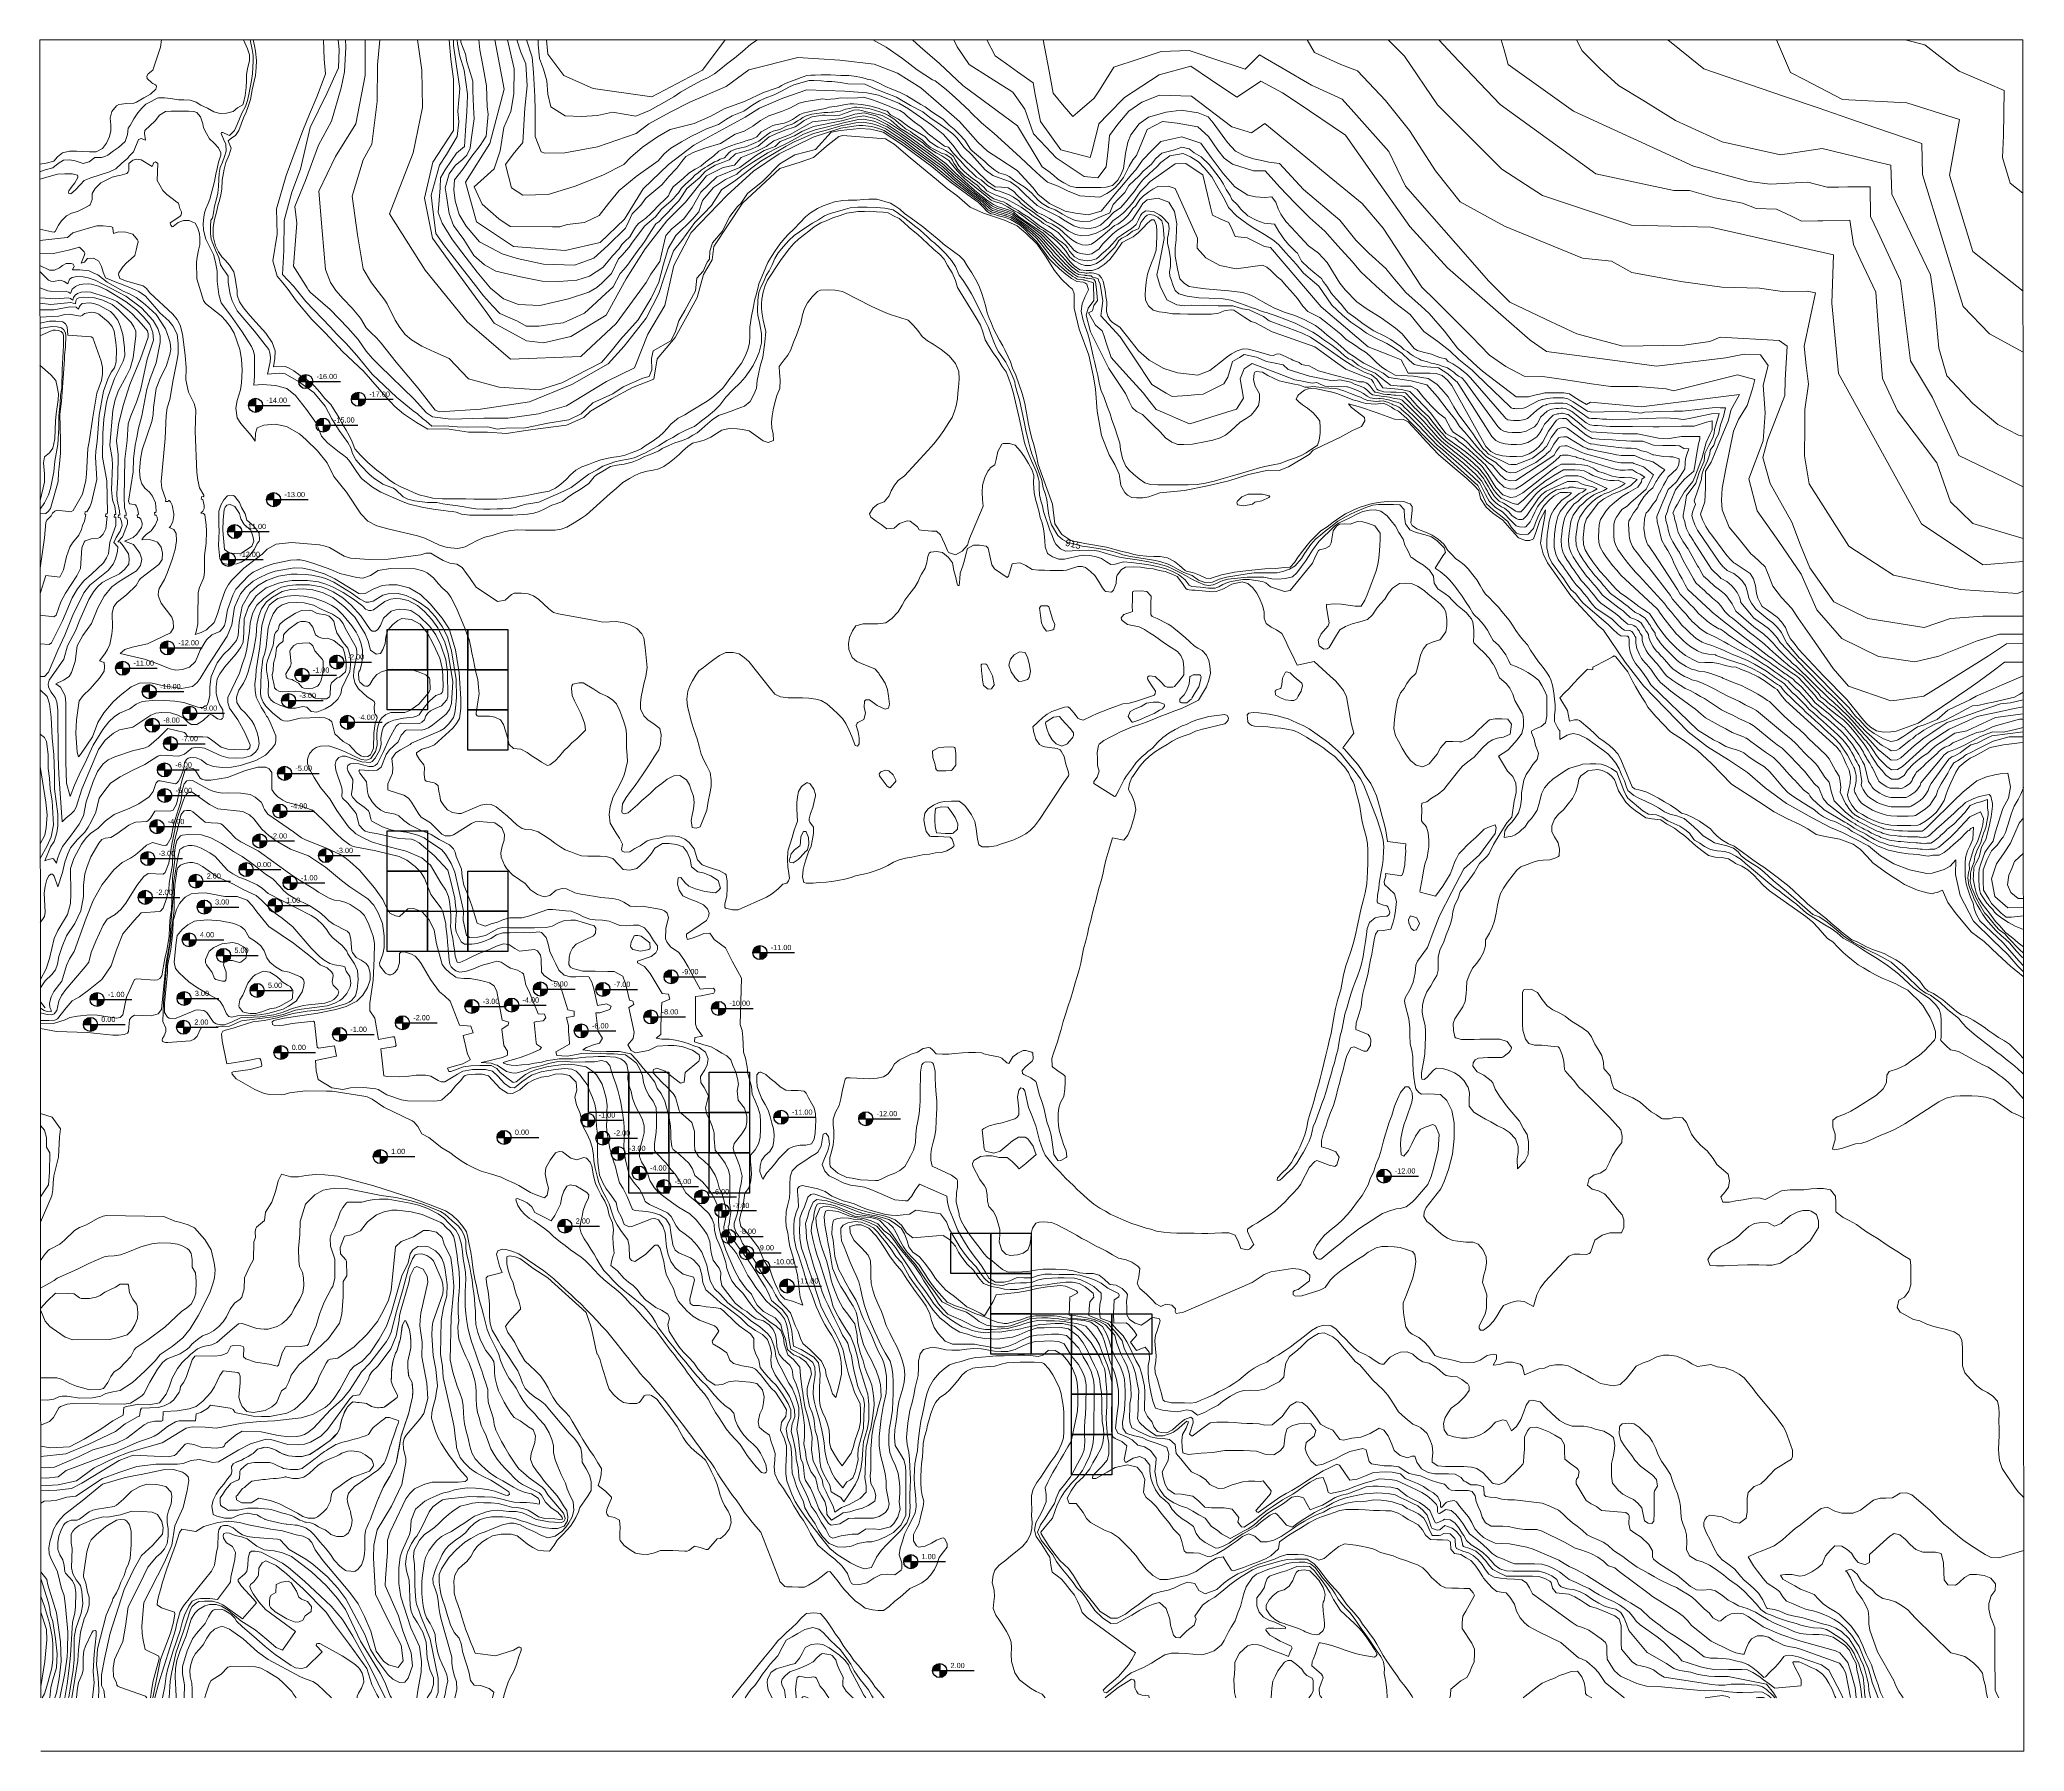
# Model space of a CAD drawing. Header units: millimetres. Extents: x 72 to 2370, y -203 to 794.
# Drawn here: x 72 to 812, y 65 to 703 of the extents above; entities that cross this region are included whole.
import ezdxf

# ---------------------------------------------------------------- set-up
doc = ezdxf.new("R2010")
doc.units = ezdxf.units.MM
doc.layers.add('01_Fina', color=250, linetype='Continuous', lineweight=15)
doc.layers.add('Cotas', color=7, linetype='Continuous')
doc.layers.add('modulos alternativos', color=10, linetype='Continuous')
doc.styles.get("Standard").update_dxf_attribs({"font": 'arial.ttf'})

msp = doc.modelspace()

# ---------------------------------------------------------------- hatches: boundary and pattern name
at = {"layer": 'Cotas'}
h = msp.add_hatch(color=256, dxfattribs=at)
h.dxf.hatch_style = 1
h.paths.add_polyline_path([(171.47, 575.46), (171.47, 578.08, 0.414214), (168.85, 575.46)])
h.paths.add_polyline_path([(171.47, 572.84, 0.414214), (174.09, 575.46), (171.47, 575.46)])
h = msp.add_hatch(color=256, dxfattribs=at)
h.dxf.hatch_style = 1
h.paths.add_polyline_path([(191.11, 568.86), (191.11, 571.48, 0.414214), (188.49, 568.86)])
h.paths.add_polyline_path([(191.11, 566.24, 0.414214), (193.73, 568.86), (191.11, 568.86)])
h = msp.add_hatch(color=256, dxfattribs=at)
h.dxf.hatch_style = 1
h.paths.add_polyline_path([(152.79, 566.6), (152.79, 569.22, 0.414214), (150.17, 566.6)])
h.paths.add_polyline_path([(152.79, 563.98, 0.414214), (155.41, 566.6), (152.79, 566.6)])
h = msp.add_hatch(color=256, dxfattribs=at)
h.dxf.hatch_style = 1
h.paths.add_polyline_path([(177.97, 559.25), (177.97, 561.87, 0.414214), (175.35, 559.25)])
h.paths.add_polyline_path([(177.97, 556.63, 0.414214), (180.59, 559.25), (177.97, 559.25)])
h = msp.add_hatch(color=256, dxfattribs=at)
h.dxf.hatch_style = 1
h.paths.add_polyline_path([(159.51, 531.46), (159.51, 534.08, 0.414214), (156.89, 531.46)])
h.paths.add_polyline_path([(159.51, 528.84, 0.414214), (162.13, 531.46), (159.51, 531.46)])
h = msp.add_hatch(color=256, dxfattribs=at)
h.dxf.hatch_style = 1
h.paths.add_polyline_path([(144.99, 519.57), (144.99, 522.19, 0.414214), (142.37, 519.57)])
h.paths.add_polyline_path([(144.99, 516.94, 0.414214), (147.61, 519.57), (144.99, 519.57)])
h = msp.add_hatch(color=256, dxfattribs=at)
h.dxf.hatch_style = 1
h.paths.add_polyline_path([(142.68, 509.16), (142.68, 511.78, 0.414214), (140.06, 509.16)])
h.paths.add_polyline_path([(142.68, 506.54, 0.414214), (145.3, 509.16), (142.68, 509.16)])
h = msp.add_hatch(color=256, dxfattribs=at)
h.dxf.hatch_style = 1
h.paths.add_polyline_path([(119.95, 476.22), (119.95, 478.84, 0.414214), (117.33, 476.22)])
h.paths.add_polyline_path([(119.95, 473.6, 0.414214), (122.57, 476.22), (119.95, 476.22)])
h = msp.add_hatch(color=256, dxfattribs=at)
h.dxf.hatch_style = 1
h.paths.add_polyline_path([(183.04, 470.95), (183.04, 473.58, 0.414214), (180.42, 470.95)])
h.paths.add_polyline_path([(183.04, 468.33, 0.414214), (185.66, 470.95), (183.04, 470.95)])
h = msp.add_hatch(color=256, dxfattribs=at)
h.dxf.hatch_style = 1
h.paths.add_polyline_path([(103.23, 468.64), (103.23, 471.26, 0.414214), (100.61, 468.64)])
h.paths.add_polyline_path([(103.23, 466.02, 0.414214), (105.85, 468.64), (103.23, 468.64)])
h = msp.add_hatch(color=256, dxfattribs=at)
h.dxf.hatch_style = 1
h.paths.add_polyline_path([(170.08, 466.05), (170.08, 468.67, 0.414214), (167.46, 466.05)])
h.paths.add_polyline_path([(170.08, 463.43, 0.414214), (172.7, 466.05), (170.08, 466.05)])
h = msp.add_hatch(color=256, dxfattribs=at)
h.dxf.hatch_style = 1
h.paths.add_polyline_path([(113.16, 459.91), (113.16, 462.53, 0.414214), (110.54, 459.91)])
h.paths.add_polyline_path([(113.16, 457.29, 0.414214), (115.79, 459.91), (113.16, 459.91)])
h = msp.add_hatch(color=256, dxfattribs=at)
h.dxf.hatch_style = 1
h.paths.add_polyline_path([(165.09, 456.6), (165.09, 459.22, 0.414214), (162.47, 456.6)])
h.paths.add_polyline_path([(165.09, 453.98, 0.414214), (167.71, 456.6), (165.09, 456.6)])
h = msp.add_hatch(color=256, dxfattribs=at)
h.dxf.hatch_style = 1
h.paths.add_polyline_path([(128.27, 451.86), (128.27, 454.48, 0.414214), (125.65, 451.86)])
h.paths.add_polyline_path([(128.27, 449.24, 0.414214), (130.89, 451.86), (128.27, 451.86)])
h = msp.add_hatch(color=256, dxfattribs=at)
h.dxf.hatch_style = 1
h.paths.add_polyline_path([(114.32, 447.38), (114.32, 450, 0.414214), (111.7, 447.38)])
h.paths.add_polyline_path([(114.32, 444.76, 0.414214), (116.94, 447.38), (114.32, 447.38)])
h = msp.add_hatch(color=256, dxfattribs=at)
h.dxf.hatch_style = 1
h.paths.add_polyline_path([(187.02, 448.48), (187.02, 451.1, 0.414214), (184.4, 448.48)])
h.paths.add_polyline_path([(187.02, 445.86, 0.414214), (189.64, 448.48), (187.02, 448.48)])
h = msp.add_hatch(color=256, dxfattribs=at)
h.dxf.hatch_style = 1
h.paths.add_polyline_path([(121.08, 440.52), (121.08, 443.14, 0.414214), (118.46, 440.52)])
h.paths.add_polyline_path([(121.08, 437.9, 0.414214), (123.7, 440.52), (121.08, 440.52)])
h = msp.add_hatch(color=256, dxfattribs=at)
h.dxf.hatch_style = 1
h.paths.add_polyline_path([(118.83, 430.75), (118.83, 433.37, 0.414214), (116.2, 430.75)])
h.paths.add_polyline_path([(118.83, 428.13, 0.414214), (121.45, 430.75), (118.83, 430.75)])
h = msp.add_hatch(color=256, dxfattribs=at)
h.dxf.hatch_style = 1
h.paths.add_polyline_path([(163.6, 429.47), (163.6, 432.09, 0.414214), (160.98, 429.47)])
h.paths.add_polyline_path([(163.6, 426.85, 0.414214), (166.22, 429.47), (163.6, 429.47)])
h = msp.add_hatch(color=256, dxfattribs=at)
h.dxf.hatch_style = 1
h.paths.add_polyline_path([(118.93, 421.21), (118.93, 423.83, 0.414214), (116.31, 421.21)])
h.paths.add_polyline_path([(118.93, 418.59, 0.414214), (121.55, 421.21), (118.93, 421.21)])
h = msp.add_hatch(color=256, dxfattribs=at)
h.dxf.hatch_style = 1
h.paths.add_polyline_path([(161.84, 415.4), (161.84, 418.02, 0.414214), (159.22, 415.4)])
h.paths.add_polyline_path([(161.84, 412.78, 0.414214), (164.46, 415.4), (161.84, 415.4)])
h = msp.add_hatch(color=256, dxfattribs=at)
h.dxf.hatch_style = 1
h.paths.add_polyline_path([(116.04, 409.61), (116.04, 412.23, 0.414214), (113.41, 409.61)])
h.paths.add_polyline_path([(116.04, 406.99, 0.414214), (118.66, 409.61), (116.04, 409.61)])
h = msp.add_hatch(color=256, dxfattribs=at)
h.dxf.hatch_style = 1
h.paths.add_polyline_path([(154.34, 404.26), (154.34, 406.88, 0.414214), (151.72, 404.26)])
h.paths.add_polyline_path([(154.34, 401.64, 0.414214), (156.96, 404.26), (154.34, 404.26)])
h = msp.add_hatch(color=256, dxfattribs=at)
h.dxf.hatch_style = 1
h.paths.add_polyline_path([(112.6, 397.71), (112.6, 400.34, 0.414214), (109.98, 397.71)])
h.paths.add_polyline_path([(112.6, 395.09, 0.414214), (115.22, 397.71), (112.6, 397.71)])
h = msp.add_hatch(color=256, dxfattribs=at)
h.dxf.hatch_style = 1
h.paths.add_polyline_path([(178.91, 398.84), (178.91, 401.46, 0.414214), (176.29, 398.84)])
h.paths.add_polyline_path([(178.91, 396.22, 0.414214), (181.53, 398.84), (178.91, 398.84)])
h = msp.add_hatch(color=256, dxfattribs=at)
h.dxf.hatch_style = 1
h.paths.add_polyline_path([(149.27, 393.59), (149.27, 396.21, 0.414214), (146.65, 393.59)])
h.paths.add_polyline_path([(149.27, 390.97, 0.414214), (151.89, 393.59), (149.27, 393.59)])
h = msp.add_hatch(color=256, dxfattribs=at)
h.dxf.hatch_style = 1
h.paths.add_polyline_path([(111.65, 383.26), (111.65, 385.88, 0.414214), (109.03, 383.26)])
h.paths.add_polyline_path([(111.65, 380.64, 0.414214), (114.27, 383.26), (111.65, 383.26)])
h = msp.add_hatch(color=256, dxfattribs=at)
h.dxf.hatch_style = 1
h.paths.add_polyline_path([(130.53, 389.29), (130.53, 391.91, 0.414214), (127.91, 389.29)])
h.paths.add_polyline_path([(130.53, 386.67, 0.414214), (133.15, 389.29), (130.53, 389.29)])
h = msp.add_hatch(color=256, dxfattribs=at)
h.dxf.hatch_style = 1
h.paths.add_polyline_path([(165.66, 388.65), (165.66, 391.27, 0.414214), (163.04, 388.65)])
h.paths.add_polyline_path([(165.66, 386.03, 0.414214), (168.29, 388.65), (165.66, 388.65)])
h = msp.add_hatch(color=256, dxfattribs=at)
h.dxf.hatch_style = 1
h.paths.add_polyline_path([(133.67, 379.65), (133.67, 382.28, 0.414214), (131.05, 379.65)])
h.paths.add_polyline_path([(133.67, 377.03, 0.414214), (136.29, 379.65), (133.67, 379.65)])
h = msp.add_hatch(color=256, dxfattribs=at)
h.dxf.hatch_style = 1
h.paths.add_polyline_path([(160.11, 380.26), (160.11, 382.88, 0.414214), (157.49, 380.26)])
h.paths.add_polyline_path([(160.11, 377.64, 0.414214), (162.73, 380.26), (160.11, 380.26)])
h = msp.add_hatch(color=256, dxfattribs=at)
h.dxf.hatch_style = 1
h.paths.add_polyline_path([(128.04, 367.43), (128.04, 370.05, 0.414214), (125.42, 367.43)])
h.paths.add_polyline_path([(128.04, 364.81, 0.414214), (130.66, 367.43), (128.04, 367.43)])
h = msp.add_hatch(color=256, dxfattribs=at)
h.dxf.hatch_style = 1
h.paths.add_polyline_path([(140.87, 361.63), (140.87, 364.25, 0.414214), (138.25, 361.63)])
h.paths.add_polyline_path([(140.87, 359.01, 0.414214), (143.49, 361.63), (140.87, 361.63)])
h = msp.add_hatch(color=256, dxfattribs=at)
h.dxf.hatch_style = 1
h.paths.add_polyline_path([(340.77, 362.67), (340.77, 365.29, 0.414214), (338.15, 362.67)])
h.paths.add_polyline_path([(340.77, 360.04, 0.414214), (343.39, 362.67), (340.77, 362.67)])
h = msp.add_hatch(color=256, dxfattribs=at)
h.dxf.hatch_style = 1
h.paths.add_polyline_path([(307.64, 353.67), (307.64, 356.29, 0.414214), (305.02, 353.67)])
h.paths.add_polyline_path([(307.64, 351.05, 0.414214), (310.26, 353.67), (307.64, 353.67)])
h = msp.add_hatch(color=256, dxfattribs=at)
h.dxf.hatch_style = 1
h.paths.add_polyline_path([(93.72, 345.19), (93.72, 347.81, 0.414214), (91.1, 345.19)])
h.paths.add_polyline_path([(93.72, 342.57, 0.414214), (96.34, 345.19), (93.72, 345.19)])
h = msp.add_hatch(color=256, dxfattribs=at)
h.dxf.hatch_style = 1
h.paths.add_polyline_path([(126.14, 345.57), (126.14, 348.19, 0.414214), (123.52, 345.57)])
h.paths.add_polyline_path([(126.14, 342.95, 0.414214), (128.76, 345.57), (126.14, 345.57)])
h = msp.add_hatch(color=256, dxfattribs=at)
h.dxf.hatch_style = 1
h.paths.add_polyline_path([(153.37, 348.58), (153.37, 351.2, 0.414214), (150.75, 348.58)])
h.paths.add_polyline_path([(153.37, 345.96, 0.414214), (155.99, 348.58), (153.37, 348.58)])
h = msp.add_hatch(color=256, dxfattribs=at)
h.dxf.hatch_style = 1
h.paths.add_polyline_path([(258.94, 349.1), (258.94, 351.72, 0.414214), (256.32, 349.1)])
h.paths.add_polyline_path([(258.94, 346.48, 0.414214), (261.56, 349.1), (258.94, 349.1)])
h = msp.add_hatch(color=256, dxfattribs=at)
h.dxf.hatch_style = 1
h.paths.add_polyline_path([(282.24, 348.96), (282.24, 351.59, 0.414214), (279.62, 348.96)])
h.paths.add_polyline_path([(282.24, 346.34, 0.414214), (284.86, 348.96), (282.24, 348.96)])
h = msp.add_hatch(color=256, dxfattribs=at)
h.dxf.hatch_style = 1
h.paths.add_polyline_path([(233.41, 342.6), (233.41, 345.22, 0.414214), (230.79, 342.6)])
h.paths.add_polyline_path([(233.41, 339.98, 0.414214), (236.03, 342.6), (233.41, 342.6)])
h = msp.add_hatch(color=256, dxfattribs=at)
h.dxf.hatch_style = 1
h.paths.add_polyline_path([(248.24, 343.11), (248.24, 345.73, 0.414214), (245.62, 343.11)])
h.paths.add_polyline_path([(248.24, 340.48, 0.414214), (250.86, 343.11), (248.24, 343.11)])
h = msp.add_hatch(color=256, dxfattribs=at)
h.dxf.hatch_style = 1
h.paths.add_polyline_path([(300.1, 338.7), (300.1, 341.32, 0.414214), (297.48, 338.7)])
h.paths.add_polyline_path([(300.1, 336.08, 0.414214), (302.72, 338.7), (300.1, 338.7)])
h = msp.add_hatch(color=256, dxfattribs=at)
h.dxf.hatch_style = 1
h.paths.add_polyline_path([(325.36, 341.89), (325.36, 344.51, 0.414214), (322.74, 341.89)])
h.paths.add_polyline_path([(325.36, 339.27, 0.414214), (327.98, 341.89), (325.36, 341.89)])
h = msp.add_hatch(color=256, dxfattribs=at)
h.dxf.hatch_style = 1
h.paths.add_polyline_path([(91.25, 335.89), (91.25, 338.52, 0.414214), (88.63, 335.89)])
h.paths.add_polyline_path([(91.25, 333.27, 0.414214), (93.87, 335.89), (91.25, 335.89)])
h = msp.add_hatch(color=256, dxfattribs=at)
h.dxf.hatch_style = 1
h.paths.add_polyline_path([(125.92, 334.86), (125.92, 337.48, 0.414214), (123.3, 334.86)])
h.paths.add_polyline_path([(125.92, 332.24, 0.414214), (128.54, 334.86), (125.92, 334.86)])
h = msp.add_hatch(color=256, dxfattribs=at)
h.dxf.hatch_style = 1
h.paths.add_polyline_path([(184.08, 332.17), (184.08, 334.79, 0.414214), (181.46, 332.17)])
h.paths.add_polyline_path([(184.08, 329.55, 0.414214), (186.7, 332.17), (184.08, 332.17)])
h = msp.add_hatch(color=256, dxfattribs=at)
h.dxf.hatch_style = 1
h.paths.add_polyline_path([(207.52, 336.52), (207.52, 339.14, 0.414214), (204.9, 336.52)])
h.paths.add_polyline_path([(207.52, 333.9, 0.414214), (210.14, 336.52), (207.52, 336.52)])
h = msp.add_hatch(color=256, dxfattribs=at)
h.dxf.hatch_style = 1
h.paths.add_polyline_path([(274.14, 333.5), (274.14, 336.12, 0.414214), (271.52, 333.5)])
h.paths.add_polyline_path([(274.14, 330.88, 0.414214), (276.76, 333.5), (274.14, 333.5)])
h = msp.add_hatch(color=256, dxfattribs=at)
h.dxf.hatch_style = 1
h.paths.add_polyline_path([(162.24, 325.45), (162.24, 328.07, 0.414214), (159.62, 325.45)])
h.paths.add_polyline_path([(162.24, 322.83, 0.414214), (164.86, 325.45), (162.24, 325.45)])
h = msp.add_hatch(color=256, dxfattribs=at)
h.dxf.hatch_style = 1
h.paths.add_polyline_path([(348.62, 301.3), (348.62, 303.92, 0.414214), (346, 301.3)])
h.paths.add_polyline_path([(348.62, 298.67, 0.414214), (351.25, 301.3), (348.62, 301.3)])
h = msp.add_hatch(color=256, dxfattribs=at)
h.dxf.hatch_style = 1
h.paths.add_polyline_path([(380.2, 300.77), (380.2, 303.39, 0.414214), (377.58, 300.77)])
h.paths.add_polyline_path([(380.2, 298.15, 0.414214), (382.83, 300.77), (380.2, 300.77)])
h = msp.add_hatch(color=256, dxfattribs=at)
h.dxf.hatch_style = 1
h.paths.add_polyline_path([(245.4, 293.82), (245.4, 296.44, 0.414214), (242.78, 293.82)])
h.paths.add_polyline_path([(245.4, 291.2, 0.414214), (248.02, 293.82), (245.4, 293.82)])
h = msp.add_hatch(color=256, dxfattribs=at)
h.dxf.hatch_style = 1
h.paths.add_polyline_path([(276.62, 300.22), (276.62, 302.84, 0.414214), (274, 300.22)])
h.paths.add_polyline_path([(276.62, 297.6, 0.414214), (279.24, 300.22), (276.62, 300.22)])
h = msp.add_hatch(color=256, dxfattribs=at)
h.dxf.hatch_style = 1
h.paths.add_polyline_path([(282.21, 293.55), (282.21, 296.17, 0.414214), (279.59, 293.55)])
h.paths.add_polyline_path([(282.21, 290.93, 0.414214), (284.83, 293.55), (282.21, 293.55)])
h = msp.add_hatch(color=256, dxfattribs=at)
h.dxf.hatch_style = 1
h.paths.add_polyline_path([(199.24, 286.67), (199.24, 289.29, 0.414214), (196.62, 286.67)])
h.paths.add_polyline_path([(199.24, 284.05, 0.414214), (201.86, 286.67), (199.24, 286.67)])
h = msp.add_hatch(color=256, dxfattribs=at)
h.dxf.hatch_style = 1
h.paths.add_polyline_path([(287.92, 287.79), (287.92, 290.41, 0.414214), (285.3, 287.79)])
h.paths.add_polyline_path([(287.92, 285.17, 0.414214), (290.54, 287.79), (287.92, 287.79)])
h = msp.add_hatch(color=256, dxfattribs=at)
h.dxf.hatch_style = 1
h.paths.add_polyline_path([(295.75, 280.5), (295.75, 283.12, 0.414214), (293.13, 280.5)])
h.paths.add_polyline_path([(295.75, 277.88, 0.414214), (298.37, 280.5), (295.75, 280.5)])
h = msp.add_hatch(color=256, dxfattribs=at)
h.dxf.hatch_style = 1
h.paths.add_polyline_path([(573.34, 279.41), (573.34, 282.03, 0.414214), (570.71, 279.41)])
h.paths.add_polyline_path([(573.34, 276.79, 0.414214), (575.96, 279.41), (573.34, 279.41)])
h = msp.add_hatch(color=256, dxfattribs=at)
h.dxf.hatch_style = 1
h.paths.add_polyline_path([(304.95, 275.48), (304.95, 278.1, 0.414214), (302.33, 275.48)])
h.paths.add_polyline_path([(304.95, 272.86, 0.414214), (307.57, 275.48), (304.95, 275.48)])
h = msp.add_hatch(color=256, dxfattribs=at)
h.dxf.hatch_style = 1
h.paths.add_polyline_path([(319.09, 271.65), (319.09, 274.27, 0.414214), (316.47, 271.65)])
h.paths.add_polyline_path([(319.09, 269.03, 0.414214), (321.71, 271.65), (319.09, 271.65)])
h = msp.add_hatch(color=256, dxfattribs=at)
h.dxf.hatch_style = 1
h.paths.add_polyline_path([(326.61, 266.54), (326.61, 269.16, 0.414214), (323.99, 266.54)])
h.paths.add_polyline_path([(326.61, 263.92, 0.414214), (329.23, 266.54), (326.61, 266.54)])
h = msp.add_hatch(color=256, dxfattribs=at)
h.dxf.hatch_style = 1
h.paths.add_polyline_path([(268.08, 260.76), (268.08, 263.38, 0.414214), (265.46, 260.76)])
h.paths.add_polyline_path([(268.08, 258.14, 0.414214), (270.7, 260.76), (268.08, 260.76)])
h = msp.add_hatch(color=256, dxfattribs=at)
h.dxf.hatch_style = 1
h.paths.add_polyline_path([(329.08, 256.92), (329.08, 259.54, 0.414214), (326.46, 256.92)])
h.paths.add_polyline_path([(329.08, 254.3, 0.414214), (331.7, 256.92), (329.08, 256.92)])
h = msp.add_hatch(color=256, dxfattribs=at)
h.dxf.hatch_style = 1
h.paths.add_polyline_path([(335.78, 250.79), (335.78, 253.41, 0.414214), (333.16, 250.79)])
h.paths.add_polyline_path([(335.78, 248.17, 0.414214), (338.4, 250.79), (335.78, 250.79)])
h = msp.add_hatch(color=256, dxfattribs=at)
h.dxf.hatch_style = 1
h.paths.add_polyline_path([(341.8, 245.56), (341.8, 248.19, 0.414214), (339.18, 245.56)])
h.paths.add_polyline_path([(341.8, 242.94, 0.414214), (344.42, 245.56), (341.8, 245.56)])
h = msp.add_hatch(color=256, dxfattribs=at)
h.dxf.hatch_style = 1
h.paths.add_polyline_path([(350.85, 238.43), (350.85, 241.05, 0.414214), (348.23, 238.43)])
h.paths.add_polyline_path([(350.85, 235.81, 0.414214), (353.47, 238.43), (350.85, 238.43)])
h = msp.add_hatch(color=256, dxfattribs=at)
h.dxf.hatch_style = 1
h.paths.add_polyline_path([(396.98, 135.71), (396.98, 138.33, 0.414214), (394.36, 135.71)])
h.paths.add_polyline_path([(396.98, 133.09, 0.414214), (399.6, 135.71), (396.98, 135.71)])
h = msp.add_hatch(color=256, dxfattribs=at)
h.dxf.hatch_style = 1
h.paths.add_polyline_path([(407.75, 95.11), (407.75, 97.73, 0.414214), (405.12, 95.11)])
h.paths.add_polyline_path([(407.75, 92.49, 0.414214), (410.37, 95.11), (407.75, 95.11)])

# ---------------------------------------------------------------- linework, layer by layer
at = {"layer": '01_Fina', "color": 252, "lineweight": 9, "true_color": 0x939598}
for p, q in [((507.55, 645.17), (507.55, 645.17)), ((522.3, 629.01), (522.3, 629.01))]:
    msp.add_line(p, q, dxfattribs=at)
at = {"layer": '01_Fina', "color": 252, "linetype": 'Continuous', "lineweight": 9, "true_color": 0x939598}
for p, q in [((600.11, 575.6), (600.11, 575.6)), ((602.37, 576.85), (602.37, 576.85)), ((573.09, 568.23), (573.09, 568.23)), ((632.57, 568.79), (632.57, 568.79)), ((633.85, 566.86), (633.85, 566.86)), ((635.13, 564.93), (635.13, 564.93)), ((641.79, 563.23), (641.79, 563.23)), ((642.45, 564.79), (642.45, 564.79)), ((643.12, 566.36), (643.12, 566.36)), ((643.78, 567.92), (643.78, 567.92)), ((588.26, 556.89), (588.26, 556.89)), ((650.21, 550.23), (650.21, 550.23)), ((650.58, 552.23), (650.58, 552.23)), ((617.53, 526.89), (617.53, 526.89)), ((643.78, 531.83), (643.78, 531.83)), ((671.08, 526.51), (671.08, 526.51)), ((678.95, 527.05), (678.95, 527.05)), ((681.53, 525.52), (681.53, 525.52)), ((639.4, 507.55), (639.4, 507.55)), ((646.68, 497.98), (646.68, 497.98)), ((680.25, 495.44), (680.25, 495.44)), ((680.85, 494.4), (680.85, 494.4)), ((674.07, 466.42), (674.07, 466.42)), ((747.64, 449.31), (747.64, 449.31)), ((748.36, 450.05), (748.36, 450.05)), ((768.14, 444.04), (768.14, 444.04)), ((769.61, 441.97), (769.61, 441.97)), ((754.78, 425.25), (754.78, 425.25)), ((757.57, 427.03), (757.57, 427.03)), ((746.89, 410.24), (746.89, 410.24)), ((74.34, 342.08), (72.59, 344.34)), ((206.76, 218.73), (207.48, 223.75)), ((207.26, 222.22), (207.03, 220.58)), ((207.52, 223.84), (207.26, 222.22)), ((207.48, 223.75), (208.28, 225.42)), ((208.24, 225.33), (207.52, 223.84)), ((208.79, 225.41), (208.24, 225.33)), ((208.28, 225.42), (208.79, 225.41)), ((208.79, 225.41), (209.55, 223.85)), ((208.97, 224.98), (208.79, 225.41)), ((209.19, 224.46), (208.97, 224.98)), ((209.84, 222.94), (209.19, 224.46)), ((209.55, 223.85), (210.17, 222.16)), ((210.17, 222.16), (209.84, 222.94)), ((210.17, 222.16), (210.56, 219.68)), ((210.29, 221.37), (210.17, 222.16)), ((205.87, 215.78), (205.38, 214.21)), ((205.41, 214.27), (206.06, 216.24)), ((206.34, 217.36), (205.87, 215.78)), ((206.06, 216.24), (206.76, 218.73)), ((206.76, 218.73), (206.34, 217.36)), ((206.79, 218.95), (206.76, 218.73)), ((207.03, 220.58), (206.79, 218.95)), ((210.59, 215.33), (209.49, 210.45)), ((210.11, 213.2), (210.47, 214.81)), ((210.55, 219.74), (210.29, 221.37)), ((210.47, 214.81), (210.59, 215.33)), ((210.64, 218.09), (210.55, 219.74)), ((210.56, 219.68), (210.68, 217.42)), ((210.68, 217.42), (210.59, 215.33)), ((210.59, 215.33), (210.64, 216.44)), ((210.68, 217.42), (210.64, 218.09)), ((210.64, 216.44), (210.68, 217.42)), ((203.35, 202.93), (203.53, 207.92)), ((203.53, 207.94), (203.47, 206.29)), ((203.53, 207.92), (204.14, 211.19)), ((203.84, 209.56), (203.53, 207.94)), ((204.14, 211.18), (203.84, 209.56)), ((204.14, 211.19), (204.62, 212.18)), ((204.62, 212.18), (204.14, 211.18)), ((204.62, 212.18), (204.88, 213.37)), ((204.74, 212.71), (204.62, 212.18)), ((204.88, 213.37), (204.74, 212.71)), ((204.88, 213.37), (205.41, 214.27)), ((205.38, 214.21), (204.88, 213.37)), ((209.48, 207.99), (209.49, 210.45)), ((209.49, 209.97), (209.48, 208.32)), ((209.48, 208.32), (209.48, 207.99)), ((209.48, 207.99), (209.63, 206.67)), ((209.86, 204.72), (209.48, 207.99)), ((209.49, 210.45), (209.75, 211.59)), ((209.49, 210.45), (209.49, 209.97)), ((209.75, 211.59), (210.11, 213.2)), ((203.41, 204.64), (203.35, 202.99)), ((203.35, 202.99), (203.86, 201.43)), ((203.83, 201.48), (203.35, 202.93)), ((203.47, 206.29), (203.41, 204.64)), ((205.7, 197.63), (203.83, 201.48)), ((203.86, 201.43), (204.58, 199.94)), ((204.58, 199.94), (205.3, 198.46)), ((209.63, 206.67), (209.82, 205.04)), ((209.82, 205.04), (209.86, 204.72)), ((209.86, 204.72), (210.49, 203.55)), ((211.09, 202.45), (209.86, 204.72)), ((210.49, 203.55), (211.09, 202.45)), ((211.09, 202.45), (211.14, 202.05)), ((211.41, 199.61), (211.09, 202.45)), ((211.14, 202.05), (211.32, 200.41)), ((211.32, 200.41), (211.41, 199.61)), ((186.8, 192.93), (185.99, 191.49)), ((186.01, 191.55), (187.08, 193.42)), ((187.08, 193.42), (186.8, 192.93)), ((187.08, 193.42), (188.5, 194.91)), ((187.83, 194.2), (187.08, 193.42)), ((188.5, 194.91), (187.83, 194.2)), ((188.5, 194.91), (189.1, 195.21)), ((189.09, 195.21), (188.5, 194.91)), ((191.41, 195.07), (189.09, 195.21)), ((189.1, 195.21), (190.75, 195.06)), ((190.75, 195.06), (192.39, 194.92)), ((193.42, 194.83), (191.41, 195.07)), ((192.39, 194.92), (193.42, 194.83)), ((193.42, 194.83), (194.01, 194.67)), ((194.13, 194.64), (193.42, 194.83)), ((194.01, 194.67), (194.13, 194.64)), ((196, 193.59), (194.13, 194.64)), ((194.13, 194.64), (195.46, 193.89)), ((195.46, 193.89), (196, 193.59)), ((205.3, 198.46), (205.7, 197.63)), ((209.9, 191.22), (210.56, 194.02)), ((210.16, 192.31), (209.9, 191.22)), ((210.55, 193.91), (210.16, 192.31)), ((210.94, 195.52), (210.55, 193.91)), ((210.56, 194.02), (211.31, 197.05)), ((211.31, 197.12), (210.94, 195.52)), ((211.31, 197.05), (211.41, 199.61)), ((211.38, 198.77), (211.31, 197.12)), ((211.41, 199.61), (211.38, 198.77)), ((185.07, 189.16), (186.01, 191.55)), ((185.38, 189.96), (185.07, 189.16)), ((185.99, 191.49), (185.38, 189.96)), ((207.11, 182.58), (209.9, 191.22)), ((208.22, 186), (207.71, 184.43)), ((208.72, 187.57), (208.22, 186)), ((209.23, 189.14), (208.72, 187.57)), ((209.74, 190.71), (209.23, 189.14)), ((209.9, 191.22), (209.74, 190.71)), ((205.23, 172.6), (207.11, 182.58)), ((206.25, 178.01), (205.94, 176.39)), ((206.55, 179.63), (206.25, 178.01)), ((206.86, 181.25), (206.55, 179.63)), ((207.11, 182.58), (206.86, 181.25)), ((207.2, 182.86), (207.11, 182.58)), ((207.71, 184.43), (207.2, 182.86)), ((202.89, 167.69), (205.23, 172.6)), ((204.05, 170.12), (203.34, 168.63)), ((204.76, 171.61), (204.05, 170.12)), ((205.23, 172.6), (204.76, 171.61)), ((205.33, 173.14), (205.23, 172.6)), ((205.64, 174.76), (205.33, 173.14)), ((205.94, 176.39), (205.64, 174.76)), ((200.29, 163.33), (202.89, 167.69)), ((200.89, 164.33), (200.29, 163.33)), ((201.73, 165.75), (200.89, 164.33)), ((202.58, 167.17), (201.73, 165.75)), ((202.89, 167.69), (202.58, 167.17)), ((203.34, 168.63), (202.89, 167.69))]:
    msp.add_line(p, q, dxfattribs=at)
at = {"layer": '01_Fina', "color": 252, "lineweight": 9, "true_color": 0x939598}
for points in [[(72.77, 65.04), (811.86, 65.04), (811.42, 702.86), (72.33, 702.86), (72.77, 85)], [(811.67, 355.54), (809.57, 357.65), (805.8, 362.01), (800.38, 367.2), (793, 374.4), (788.12, 383.99), (786.38, 391.81), (786.48, 397.21), (784.32, 394.93), (782.14, 393.66), (777.68, 392.23), (775.71, 392.18), (769.21, 393.54), (763.34, 395.72), (758.33, 398.67), (753.93, 402.46), (744.26, 407.44), (739.73, 409.25), (732.97, 412.87), (723.33, 418.2), (715.34, 424.02), (708.77, 429.77), (701.74, 434.55), (693.95, 439.33), (686.76, 444.95), (678.21, 453.64), (670.03, 462.12), (663.28, 470.93), (655.14, 482.78), (653.28, 484.41), (644.94, 493.43), (642.97, 495.59), (638.54, 501.99), (634.33, 507.97), (632.64, 511.31), (631.72, 515.3), (632.24, 519.73), (633.25, 525.33), (633.56, 527.71), (631.46, 523.71), (629.93, 519.19), (629.08, 516.85), (627.69, 516.23), (626.05, 516.22), (623.52, 517.23), (621.14, 519.79), (617.63, 523.87), (613.93, 526.48), (611.45, 528.6), (609.33, 531.87), (608.63, 534.87), (606.99, 536.75), (604.19, 539.31), (600.45, 542.43), (593.77, 548.13), (589.18, 553.05), (585.52, 556.96), (582.4, 560.51), (580.67, 561.28), (577.31, 561.51), (570.4, 563.99), (564.57, 565.87), (560.17, 567.12), (561.2, 565.78), (563.38, 564.17), (566.11, 562.07), (566.22, 560.85), (564.98, 558.69), (561.63, 557.19), (556.9, 554.57), (550.76, 551.77), (546.97, 549.85), (545.43, 548.27), (537.78, 543.69), (534.29, 542.35), (530.13, 542.4), (522.87, 540.83), (515.5, 538.46), (507.61, 536.64), (498.99, 534.85), (489.82, 533.99), (485.73, 532.54), (483.44, 532.09), (481.08, 532.11), (479.35, 532.24), (477.74, 533.19), (476.76, 534.08), (475.3, 536.77), (474.74, 540.19), (474.61, 540.9), (473.04, 544.51), (470.92, 548.18), (468.04, 555.37), (466.43, 564.41), (465.87, 572.65), (465.09, 577.18), (463.32, 585.32), (459.76, 594.97), (457.83, 602.79), (457.88, 606.27), (457.84, 608.17), (457.28, 609.95), (456.06, 610.85), (453.19, 613.57), (450.59, 616.85), (447.21, 622.2), (444.05, 626.7), (439.81, 630.75), (436.57, 633.45), (431.88, 635.62), (424.05, 638.19), (419.12, 640.46), (414.19, 644.81), (410.49, 647.43), (406.56, 650.75), (396.72, 658.86), (390.73, 663.93), (387.58, 665.94), (371.71, 667.2), (370.19, 666.77), (365.61, 663.19), (360.72, 659.02), (355.7, 657.27), (348.13, 654.84), (344.57, 651.48), (334.26, 641.95), (323.56, 625.8), (322.92, 620.77), (319.69, 615.39), (317.41, 606.77), (313.68, 599.99), (309.18, 591.88), (302.51, 583.88), (301.16, 576.34), (293.21, 573.23), (285.48, 569.06), (277.59, 564.4), (275.14, 562.12), (268.62, 559.27), (260, 558.05), (252.6, 557.16), (246.26, 556.16), (239.26, 556.61), (232.14, 556.66), (224.01, 557.83), (217.03, 557.67), (212.72, 560.25), (207.96, 563.38), (204.65, 566.2), (201.5, 569.6), (193.19, 579.19), (185.21, 586.71), (178.9, 593.53), (173.75, 598.57), (167.87, 605.61), (164.92, 609.79), (162.91, 612.31), (160.87, 614.8), (159.21, 620.46), (160.8, 630.37), (160.62, 639.84), (164.17, 652.29), (170.35, 668.96), (172.87, 675.13), (175.77, 681.76), (178.86, 690.19), (178.3, 695.61), (178.11, 702.86)], [(811.67, 360.54), (811.08, 361.08), (808.96, 363.38), (807.79, 364.71), (806.46, 366.33), (804.98, 367.67), (803.46, 368.9), (801.35, 370.91), (799.48, 372.97), (798.01, 374.74), (796.53, 376.85), (795.55, 378.62), (794.42, 380.43), (793.44, 382.39), (792.55, 384.55), (791.32, 387.8), (790.98, 390.5), (791.13, 392.47), (791.52, 393.79), (791.47, 395.73), (792.21, 398.28), (793.14, 401.52), (794.51, 403.92), (795.99, 408.41), (796.54, 410.35), (796.76, 412.68), (795.65, 415.07), (791.69, 413.25), (789.69, 411.12), (786.46, 407.7), (785.13, 406.29), (784.61, 405.85), (783.54, 404.93), (783.2, 404.63), (783.15, 404.59), (781.63, 403.21), (780.1, 402.02), (778.69, 401.22), (776.77, 401.19), (775.47, 400.95), (773.91, 401.17), (773.18, 401.27), (772.36, 401.38), (772.22, 401.39), (771.54, 401.43), (768.9, 401.59), (768.17, 401.68), (765.62, 402.02), (764.97, 402.09), (763.06, 402.45), (761.57, 402.66), (759.6, 403.43), (758.05, 403.94), (756.97, 404.48), (756.1, 404.85), (754.88, 405.57), (754.46, 405.76), (752.87, 406.77), (751.76, 407.38), (750.98, 407.77), (748.6, 409.05), (748.09, 409.41), (746.89, 410.24), (746.38, 410.5), (746.03, 410.72), (745.15, 411.22), (737.41, 415.93), (736.23, 417.01), (736.02, 417.13), (733.05, 419.9), (732.09, 421.08), (731.64, 421.82), (729.71, 423.34), (726.29, 427), (726.01, 427.33), (723.35, 430.19), (722.01, 431.73), (720.4, 433.48), (718.45, 435.36), (716.58, 436.57), (715.52, 437.33), (714.12, 438.37), (712.31, 439.67), (710.93, 440.73), (710.56, 441.01), (708.42, 442.54), (708.24, 442.64), (707.28, 443.09), (705.7, 443.71), (703.11, 444.66), (700.76, 446.08), (698.78, 446.99), (696.71, 448.11), (693.2, 450.2), (690.51, 452.41), (689.49, 453.37), (688.2, 454.29), (681.74, 459), (680.26, 460.09), (678.6, 461.45), (676.34, 463.35), (675.17, 464.78), (674.07, 466.42), (672.77, 468.24), (672.45, 468.69), (672.23, 468.9), (670.92, 470.44), (670.57, 470.83), (669.35, 472.31), (668.57, 473.72), (667.61, 476.03), (667.15, 477.97), (667.17, 480.06), (666.94, 480.41), (666.88, 480.51), (666.55, 481.17), (666.5, 481.25), (666.44, 481.34), (666.08, 481.8), (665.8, 482.23), (665.71, 482.27), (665.37, 482.5), (665.29, 482.55), (664.83, 482.74), (662.93, 482.86), (662.01, 483.5), (660.16, 485.22), (659.03, 486.33), (658.32, 486.93), (652.28, 490.98), (650.96, 492.47), (649.52, 494.41), (649.37, 494.59), (648.16, 496.14), (647.75, 496.66), (646.68, 497.98), (645.95, 498.71), (644.93, 499.68), (643.52, 501.68), (642.77, 502.8), (642.14, 503.75), (641.61, 504.46), (640.89, 505.4), (639.96, 506.78), (639.4, 507.55), (638.26, 509.14), (637.41, 511.16), (636.8, 513.73), (636.72, 516.2), (636.88, 518.27), (636.92, 518.61), (637.13, 520.39), (637.3, 521.42), (637.57, 523.16), (638.1, 525.14), (639.04, 526.99), (640.58, 529.08), (641.87, 530.58), (643.78, 531.83), (644.66, 532.64), (645.19, 533.06), (646.02, 533.74), (646.35, 533.92), (646.7, 534.03), (647.26, 534.28), (647.67, 534.54), (648.64, 535.42), (644.86, 535.81), (644.42, 536.03), (644.01, 536.08), (643.55, 536.11), (643.01, 536.12), (642.51, 536.11), (642.14, 535.92), (640.44, 535.7), (640.38, 535.65), (638.21, 535.29), (637.5, 535.12), (637.39, 535.03), (637.17, 534.86), (635.25, 533.7), (633.71, 532.4), (631.98, 530.66), (631.52, 530.17), (630.55, 528.82), (629.54, 526.78), (628.73, 524.97), (627.81, 523.14), (626.18, 521.36), (625.59, 521.18), (623.8, 521.29), (622.64, 521.7), (620.96, 523.35), (617.53, 526.89), (616.56, 527.49), (614.94, 528.56), (614.04, 529.41), (613.66, 529.77), (612.51, 530.87), (611.2, 533.33), (610.85, 534.09), (610.34, 535.07), (609.16, 537.31), (609, 537.57), (606.55, 540.01), (603.99, 542.33), (602.19, 543.95), (600.23, 545.67), (598.2, 547.44), (596.54, 548.86), (594.97, 550.23), (593.34, 551.66), (592.56, 552.39), (591.88, 553.1), (590.33, 554.71), (588.26, 556.89), (586.44, 558.81), (583.67, 561.57), (582.67, 562.58), (582.45, 562.79), (581.55, 563.62), (579.79, 565.23), (579.65, 565.38), (578.87, 565.95), (577.87, 566.41), (576.75, 566.84), (576.37, 567.02), (575.28, 567.51), (574.82, 567.74), (574.17, 567.91), (573.09, 568.23), (571.97, 568.19), (571.47, 568.17), (570.51, 568.03), (567.37, 568.39), (565.91, 568.89), (564.55, 569.63), (563.14, 570.19), (560.91, 571.06), (558.31, 572.06), (556.71, 572.51), (556.45, 572.59), (555.26, 572.88), (552.73, 573.05), (550.83, 573.1), (549.07, 573.42), (546.88, 573.64), (545.32, 573.4), (543.82, 573.35), (541.96, 574.15), (539.38, 574.58), (536.52, 575.27), (534.31, 575.7), (530.09, 577.71), (528.05, 578.93), (525.74, 579.25), (525.26, 578.95), (524.93, 578.49), (524.66, 576.11), (525.34, 573.78), (526.91, 570.95), (526.94, 568.66), (526.51, 566.59), (525.39, 564.87), (523.81, 562.91), (521.91, 561.7), (519.73, 560.33), (517.94, 558.78), (516.29, 557.08), (514.25, 555.43), (512.26, 554.47), (509.57, 553.64), (507.08, 553.17), (501.95, 552.17), (498.78, 551.96), (496.45, 552.02), (494.29, 552.91), (491.97, 554.52), (489.88, 556.7), (487.47, 559.14), (485.16, 561.35), (483.35, 563.19), (481.09, 564.36), (479.49, 565.78), (478.32, 568), (477.03, 570.99), (470.77, 580.33), (466.35, 589.24), (463.97, 594.04), (462.31, 600.24), (463.03, 602.85), (465.24, 605.65), (465.03, 612.22), (462.71, 612.96), (462.05, 613.13), (461.54, 613.28), (461.42, 613.33), (461.3, 613.34), (459.04, 613.63), (458.21, 614.11), (457.4, 614.58), (455.71, 615.9), (455.43, 616.12), (454.12, 617.24), (453.09, 618.09), (452.55, 618.63), (451.17, 620.01), (450.87, 620.29), (449.3, 621.93), (448.54, 622.95), (447.18, 624.69), (445.99, 626.27), (444.5, 628.13), (443.93, 628.72), (442.06, 630.47), (441.78, 630.73), (439.78, 632.61), (438.02, 634.17), (436.03, 635.38), (434.5, 636.32), (434.37, 636.44), (432.55, 637.16), (432.41, 637.21), (430.39, 637.72), (429.77, 637.87), (428.76, 638.2), (428.16, 638.42), (427.17, 638.64), (426.39, 639.08), (425.87, 639.39), (424.08, 641.15), (423.38, 641.86), (422.7, 642.58), (420.76, 643.97), (420, 644.52), (419.46, 644.91), (412.18, 650.42), (411.61, 650.9), (407.84, 654.14), (405.26, 656.21), (397.93, 661.61), (394, 664.5), (392.08, 665.78), (387.23, 668.95), (387.04, 669.07), (384.65, 669.89), (384.63, 669.89), (383.31, 670.26), (382.36, 670.47), (379.15, 670.9), (377.72, 670.9), (376.57, 670.76), (371.61, 669.98), (370.86, 669.89), (360.55, 666.53), (347.89, 660.34), (338.41, 653.88), (328.49, 644.96), (315.18, 631.01), (308.71, 618.73), (305.34, 603.8), (299.04, 593.1), (294.03, 580.63), (283.56, 575.54), (268.7, 566.42), (258.23, 563.41), (246.75, 561.78), (237.91, 561.78), (225.53, 561.41), (218.75, 562.32), (216.55, 563.84), (211.88, 568.91), (199.05, 581.29), (196.32, 584.1), (194.03, 586.76), (190.97, 591.15), (187.17, 595.46), (180.62, 602.27), (173.24, 608.64), (172.53, 609.52), (172.05, 610.45), (166.87, 618.43), (168.11, 634.48), (167.4, 640.66), (171.4, 650.45), (176.23, 663.57), (181.06, 672.48), (184.65, 684.94), (185.94, 690.9), (186.41, 700.02), (186.27, 702.86)], [(811.67, 362.5), (810.19, 363.79), (808.81, 365.18), (807.51, 366.65), (806.13, 368.01), (804.74, 369.64), (802.61, 371.19), (801.32, 372.57), (799.72, 374.51), (798.27, 376.35), (797.16, 377.46), (795.28, 380.76), (794.17, 382.76), (793.22, 385.01), (792.36, 386.7), (791.8, 389.13), (791.95, 390.8), (791.92, 392.31), (792.45, 394.28), (793.28, 396.52), (793.59, 398.43), (794.23, 400.63), (794.63, 401.42), (795.73, 403.57), (796.08, 404.69), (796.81, 407.23), (797.21, 408.35), (797.77, 409.77), (798.04, 411.44), (798.21, 412.66), (798.55, 414.04), (798.49, 414.98), (798.32, 416.64), (798.29, 419.68), (795.74, 418.84), (794.12, 418.45), (791.86, 417.47), (789.8, 414.82), (785.72, 410.5), (783.11, 408.53), (782.92, 408.32), (781.93, 407.26), (781.54, 406.93), (780.74, 406.25), (780.48, 406.02), (780.44, 405.99), (779.3, 404.95), (778.16, 404.06), (777.1, 403.46), (775.66, 403.44), (774.69, 403.26), (773.52, 403.42), (772.97, 403.5), (772.35, 403.58), (772.25, 403.59), (771.62, 403.62), (769.09, 403.71), (768.32, 403.77), (765.93, 404.03), (765.07, 404.09), (763.44, 404.36), (761.73, 404.53), (760.25, 405.11), (758.56, 405.58), (757.72, 406), (756.6, 406.41), (755.69, 406.95), (755.03, 407.23), (753.7, 408.04), (752.29, 408.72), (751.64, 409.04), (749.35, 410.32), (748.89, 410.63), (747.62, 411.45), (747.24, 411.64), (746.88, 411.9), (744.23, 413.78), (738.69, 418.13), (737.07, 420.08), (736.55, 421.34), (735.86, 422.85), (735.42, 424.02), (733.69, 425.72), (730.6, 429.62), (730.04, 430.3), (726.67, 433.73), (725.29, 435.23), (723.65, 436.95), (721.69, 438.82), (719.89, 440.11), (718.69, 441.06), (716.93, 442.5), (713.28, 445.38), (711.29, 447.1), (710.93, 447.29), (709.69, 448), (708.03, 448.79), (705.53, 449.85), (703.3, 451.14), (701.38, 452.05), (699.1, 453.14), (692.79, 457.31), (691.29, 458.15), (689.42, 459.19), (687.48, 460.31), (685.55, 461.1), (684.35, 461.96), (682.8, 462.81), (681.04, 464.05), (678.67, 465.86), (677.56, 467.12), (676.47, 468.57), (675.18, 470.22), (674.83, 470.64), (674.4, 471.07), (673.25, 472.39), (672.76, 472.93), (671.66, 474.23), (671.07, 475.29), (670.08, 477.35), (669.57, 479.03), (669.57, 480.62), (669.11, 481.31), (668.99, 481.5), (668.49, 482.37), (668.39, 482.53), (668.27, 482.7), (667.99, 483.07), (667.42, 483.92), (667.25, 484.02), (666.57, 484.47), (666.41, 484.57), (665.85, 484.86), (664.26, 485.06), (663.57, 485.54), (661.73, 487.19), (660.8, 488.1), (659.75, 488.92), (659.61, 489.02), (654.1, 492.83), (652.89, 494.19), (651.52, 495.97), (651.31, 496.23), (650.06, 497.78), (649.67, 498.26), (648.49, 499.65), (647.74, 500.47), (646.87, 501.33), (645.54, 503.19), (644.87, 504.18), (644.2, 505.18), (643.6, 505.99), (643.06, 506.7), (642.05, 508.27), (641.63, 508.86), (640.68, 510.38), (639.99, 512.05), (639.53, 513.98), (639.43, 516.43), (639.54, 518.03), (639.57, 518.29), (639.79, 520.09), (639.92, 520.99), (640.19, 522.84), (640.6, 524.39), (641.47, 526.31), (642.92, 528.34), (644.06, 529.73), (645.65, 530.92), (646.79, 532.02), (647.71, 532.74), (648.79, 533.51), (649.44, 533.85), (650.14, 534.08), (651.26, 534.59), (652.73, 535.51), (651.16, 536.28), (647.96, 536.95), (647.2, 537.19), (646.47, 537.65), (645.58, 538.08), (644.77, 538.19), (643.85, 538.25), (642.77, 538.25), (641.76, 538.24), (633.72, 534.56), (632.22, 533.32), (630.89, 531.99), (626.55, 525.54), (625.23, 524.15), (624.79, 524.02), (623.45, 524.11), (622.57, 524.41), (621.02, 525.61), (619.85, 526.91), (618.26, 528.25), (617.19, 528.8), (615.62, 529.72), (614.94, 530.36), (614.62, 530.67), (613.49, 531.78), (612.15, 534.01), (611.88, 534.58), (611.29, 535.66), (610.07, 537.88), (609.75, 538.39), (607.4, 540.96), (604.85, 543.29), (603.05, 544.9), (601.07, 546.6), (599, 548.33), (597.3, 549.7), (595.7, 551.04), (594.06, 552.45), (593.37, 553.11), (592.66, 553.87), (591.14, 555.51), (589.11, 557.72), (587.33, 559.69), (584.54, 562.42), (583.54, 563.43), (583.26, 563.71), (582.38, 564.56), (580.75, 566.11), (580.53, 566.36), (579.49, 567.27), (578.58, 567.67), (577.03, 568.01), (576.58, 568.15), (575.51, 568.52), (575.08, 568.69), (574.3, 568.82), (573.12, 569.07), (571.95, 569.15), (571.42, 569.19), (570.7, 569.08), (568.21, 569.44), (567.02, 569.99), (565.76, 571), (564.54, 571.67), (562.85, 572.35), (560.9, 573.1), (559.7, 573.44), (559.45, 573.5), (556.5, 573.61), (553.71, 573.49), (551.31, 573.8), (549.54, 574.55), (548.25, 575.09), (546.6, 574.89), (544.72, 575.22), (543.41, 575.44), (542.34, 575.72), (540.11, 576.09), (524.15, 582.23), (521.2, 580.26), (519.73, 576.47), (520.93, 569.26), (518.38, 565.17), (509.19, 562.28), (502.25, 560.1), (500.86, 559.66), (495.58, 561.94), (492.23, 563.39), (488.42, 565.04), (486.05, 568.07), (483.57, 571.23), (478.35, 577.03), (473.68, 582.21), (471.66, 584.46), (469.71, 590.25), (469.01, 592.33), (468.34, 594.31), (465.87, 596.46), (464.19, 599.39), (463.23, 601.07), (464.64, 601.88), (465.15, 603.75), (466.62, 605.64), (466.15, 609.75), (465.82, 612.57), (465.23, 613.62), (462.86, 613.99), (462.31, 614.05), (461.76, 614.15), (461.67, 614.19), (461.43, 614.23), (459.27, 614.51), (458.64, 614.87), (457.91, 615.31), (456.25, 616.57), (456.04, 616.74), (454.69, 617.96), (453.82, 618.71), (453.23, 619.33), (451.87, 620.74), (451.62, 620.98), (450.06, 622.62), (449.36, 623.53), (447.83, 625.34), (446.59, 626.87), (445.06, 628.69), (444.49, 629.27), (442.47, 630.99), (442.21, 631.22), (440.08, 633.06), (438.28, 634.55), (436.29, 635.82), (434.87, 636.76), (434.61, 636.99), (432.77, 637.72), (432.59, 637.78), (430.54, 638.33), (429.93, 638.48), (428.96, 638.78), (428.45, 638.98), (427.49, 639.25), (426.73, 639.67), (426.29, 639.95), (424.44, 641.64), (423.8, 642.26), (423.29, 642.8), (421.86, 643.76), (420.34, 644.95), (419.79, 645.37), (412.68, 650.98), (412.1, 651.49), (408.39, 654.8), (405.74, 656.87), (398.41, 662.25), (394.46, 665.14), (392.52, 666.46), (387.69, 669.64), (387.43, 669.79), (385.1, 670.7), (385.07, 670.71), (383.62, 671.24), (382.75, 671.49), (379.25, 672.08), (377.54, 671.98), (376.44, 671.84), (371.51, 670.85), (370.95, 670.79), (365.05, 669.05), (360.76, 667.95), (353.51, 664.79), (350.52, 663.14), (346.21, 660.62), (341.09, 657.56), (337.71, 655.11), (331.83, 650.53), (326.47, 646.97), (322.73, 641.03), (319.71, 637.94), (316.5, 634.78), (311.71, 628.07), (308.54, 624.19), (305.14, 614.77), (303.13, 608.33), (298.33, 599.09), (290.22, 588.63), (284.18, 582.01), (270.63, 574.35), (254.84, 567.86), (236.58, 565.21), (221.29, 564.14), (219.77, 564.81), (213.25, 573.15), (205.18, 582.66), (199.54, 589.8), (197.89, 591.73), (195.7, 593.72), (194.01, 595.51), (191.86, 599.05), (188.77, 602.85), (185.43, 606.27), (182.74, 609.4), (180.76, 612.32), (178.79, 617.22), (177.59, 631.63), (176.41, 646.42), (182.6, 659.33), (190.15, 671.45), (193.63, 689.47), (193.63, 702.86)], [(199.12, 702.86), (198.19, 693.47), (198.1, 679.78), (196.11, 663.92), (192.9, 658.03), (188.84, 644.53), (190.73, 630.09), (192.88, 617.53), (196.01, 612.24), (201.01, 605.82), (201.87, 604.39), (204.83, 598.33), (206.6, 595.58), (208.52, 593.01), (210.84, 590.96), (214.74, 588.71), (219.64, 586.37), (224.94, 584.09), (232.11, 576.48), (243.63, 573.36), (258.59, 572.38), (266.95, 575.03), (281.7, 582.63), (285.26, 586.73), (288.78, 591.19), (295.43, 598.47), (300.23, 606.49), (303.13, 612.56), (304.8, 619.17), (306.51, 624.99), (309.46, 629.85), (315.71, 636.14), (317.96, 638.76), (319.37, 642.93), (323.44, 647.84), (327.98, 650.74), (332.13, 652.75), (333.91, 654.38), (338.41, 657.32), (343.66, 660.72), (347.09, 662.49), (350.95, 664.33), (353.85, 665.92), (357.04, 667.67), (361.33, 669.25), (371.03, 671.68), (371.41, 671.72), (376.32, 672.91), (377.37, 673.06), (379.35, 673.27), (383.15, 672.49), (383.93, 672.22), (385.52, 671.52), (385.54, 671.52), (387.83, 670.51), (388.13, 670.34), (392.96, 667.13), (394.92, 665.78), (398.88, 662.89), (406.22, 657.53), (408.93, 655.46), (412.58, 652.07), (413.19, 651.55), (420.12, 645.82), (420.69, 645.39), (422.95, 643.6), (423.88, 643.01), (424.22, 642.65), (424.8, 642.13), (426.7, 640.5), (427.07, 640.26), (427.8, 639.87), (428.73, 639.53), (429.16, 639.36), (430.08, 639.09), (430.68, 638.94), (432.77, 638.35), (432.99, 638.28), (434.85, 637.54), (435.25, 637.2), (436.55, 636.27), (438.55, 634.92), (440.38, 633.5), (442.64, 631.71), (442.89, 631.51), (445.06, 629.81), (445.62, 629.25), (447.2, 627.47), (448.49, 625.99), (450.17, 624.12), (450.82, 623.32), (452.37, 621.66), (452.57, 621.47), (453.91, 620.04), (454.54, 619.34), (455.26, 618.68), (456.65, 617.36), (456.79, 617.25), (458.42, 616.04), (459.07, 615.63), (459.49, 615.39), (461.56, 615.11), (461.91, 615.06), (461.97, 615.03), (462.57, 614.97), (463.32, 614.89), (464.15, 614.81), (464.7, 614.35), (465.78, 614.07), (466.78, 613.8), (467.12, 612.91), (467.55, 611.79), (468.59, 605.51), (468.21, 602.65), (467.85, 599.93), (474.96, 592.14), (480.23, 584.29), (486.85, 574.43), (492.18, 571.17), (494.34, 569.84), (500.14, 570.31), (504.11, 570.63), (505.98, 570.78), (513.59, 574.61), (515.2, 577.09), (516.84, 582.92), (519.46, 584.44), (521.27, 585.49), (525.81, 584.57), (529.49, 582.92), (532.11, 582.41), (535.72, 581.71), (537.57, 579.92), (545.6, 577.49), (554.09, 575.74), (556.92, 576.08), (560.98, 575.23), (562.56, 574.42), (562.69, 574.38), (563.49, 574.15), (564.79, 573.65), (565.95, 573.15), (566.97, 572.38), (568.14, 571.1), (569.05, 570.5), (573.15, 569.92), (574.43, 569.74), (575.33, 569.64), (575.74, 569.53), (576.79, 569.28), (577.31, 569.18), (579.29, 568.92), (580.11, 568.58), (581.41, 567.34), (581.72, 566.99), (583.21, 565.51), (584.07, 564.63), (584.42, 564.29), (585.4, 563.28), (588.23, 560.57), (589.96, 558.56), (591.94, 556.3), (593.44, 554.64), (594.19, 553.83), (594.77, 553.25), (596.43, 551.85), (598.07, 550.54), (599.8, 549.21), (601.91, 547.52), (603.91, 545.85), (605.71, 544.24), (608.26, 541.9), (610.5, 539.2), (610.98, 538.44), (612.23, 536.25), (612.92, 535.07), (613.1, 534.69), (614.47, 532.69), (615.58, 531.56), (615.84, 531.31), (616.29, 530.88), (617.83, 530.12), (622.51, 527.12), (623.09, 526.91), (623.99, 526.86), (624.28, 526.95), (625.28, 527.93), (626.47, 529.24), (629.81, 533.32), (630.73, 534.23), (632.19, 535.43), (633.64, 536.4), (637.92, 538.9), (639.9, 539.81), (641.01, 540.37), (642.53, 540.39), (644.14, 540.38), (645.53, 540.29), (646.74, 540.13), (648.08, 539.48), (649.17, 538.79), (650.32, 538.44), (656.49, 535.67), (655.26, 534.89), (653.59, 534.12), (652.53, 533.79), (651.56, 533.27), (650.24, 532.41), (648.92, 531.4), (647.52, 530.01), (646.25, 528.88), (645.26, 527.59), (643.89, 525.64), (643.09, 523.63), (642.81, 522.53), (642.55, 520.56), (642.44, 519.79), (642.22, 517.96), (642.2, 517.79), (642.13, 516.65), (642.27, 514.22), (642.57, 512.94), (643.09, 511.63), (643.85, 510.17), (644.15, 509.75), (645.23, 508), (645.59, 507.53), (646.25, 506.6), (646.97, 505.56), (647.56, 504.71), (648.81, 502.98), (649.53, 502.22), (650.3, 501.32), (651.58, 499.87), (651.96, 499.42), (653.24, 497.86), (653.52, 497.53), (654.82, 495.92), (660.96, 491.06), (661.18, 490.9), (662.56, 489.87), (663.31, 489.16), (665.14, 487.58), (665.6, 487.26), (666.88, 486.97), (667.53, 486.59), (667.76, 486.43), (668.79, 485.76), (669.04, 485.62), (669.89, 484.35), (670.11, 484.06), (670.28, 483.81), (670.44, 483.58), (671.1, 482.5), (671.29, 482.22), (671.97, 481.17), (671.99, 480.08), (672.56, 478.67), (673.58, 476.85), (673.97, 476.14), (674.94, 475.03), (675.59, 474.35), (676.57, 473.24), (677.22, 472.6), (677.58, 472.2), (678.86, 470.72), (679.95, 469.46), (681, 468.37), (683.49, 466.66), (685.35, 465.53), (686.95, 464.92), (688.02, 464.33), (690.23, 463.78), (692.27, 462.92), (694.39, 462), (696.59, 460.79), (698.88, 459.6), (701.49, 458.17), (703.98, 457.11), (705.85, 456.21), (707.96, 455.03), (710.36, 453.87), (712.11, 452.91), (721.85, 444.79), (723.2, 443.64), (724.93, 442.29), (726.9, 440.42), (728.57, 438.73), (729.98, 437.27), (734.07, 433.26), (734.91, 432.25), (737.67, 428.1), (739.2, 426.22), (739.63, 424.63), (740.05, 422.78), (741.15, 419.24), (745.38, 415.06), (747.73, 413.09), (748.11, 412.78), (748.36, 412.65), (749.7, 411.85), (750.11, 411.58), (757.11, 407.97), (758.46, 407.51), (759.08, 407.22), (761.89, 406.41), (763.83, 406.27), (765.17, 406.09), (766.25, 406.05), (768.47, 405.87), (769.27, 405.83), (771.71, 405.8), (772.28, 405.79), (772.34, 405.78), (772.75, 405.73), (773.12, 405.67), (773.9, 405.57), (774.55, 405.69), (775.51, 405.7), (776.21, 406.1), (776.98, 406.7), (777.74, 407.38), (777.76, 407.41), (777.93, 407.56), (778.47, 408.01), (778.73, 408.24), (779.39, 408.94), (780.94, 410.25), (782.11, 411.24), (783.61, 412.63), (785.69, 414.56), (786.34, 415.16), (787.49, 416.22), (788.88, 417.51), (790.03, 418.57), (793.21, 420.11), (795.24, 420.79), (797.49, 421.29), (798.89, 421.64), (799.56, 420.99), (799.93, 419.21), (800.11, 418.31), (800.12, 417.18), (799.68, 413.21), (799.27, 411.52), (798.96, 410.23), (798.11, 406.73), (797.66, 404.85), (796.01, 401.94), (795.11, 398.28), (794.02, 396.13), (793.54, 395.18), (793.13, 394.38), (792.98, 391.15), (792.93, 390.12), (793.6, 387.01), (794.02, 385.02), (794.96, 382.97), (796.28, 380.87), (799.03, 377.35), (801.22, 374.3), (802.67, 372.73), (805.02, 370.19), (807.08, 368.59), (808.44, 367.38), (809.66, 366.31), (811.66, 364.84)], [(811.66, 371.3), (809.17, 372.25), (808.52, 372.58), (806.06, 373.84), (803.64, 375.55), (801.65, 376.95), (800.89, 377.75), (800.21, 378.71), (799.39, 379.62), (798.06, 381.09), (796.32, 383.69), (795.65, 384.68), (795.46, 385.72), (795.17, 387.29), (795.09, 390.03), (795.03, 392.04), (795.12, 393.76), (795.79, 395.69), (797.29, 400.01), (798.69, 401.95), (800.31, 404.19), (801.17, 407.33), (803.96, 416.32), (806.11, 420.26), (806.85, 424.44), (805.82, 429.51), (802.99, 429.3), (801.02, 428.87), (797.83, 428.18), (794.24, 426.63), (789.03, 422.4), (785.63, 419.08), (783.01, 416.53), (779.68, 413.27), (775.53, 409.21), (775.4, 409.1), (775.13, 408.87), (775.05, 408.79), (775.03, 408.78), (774.65, 408.44), (774.27, 408.14), (773.92, 407.94), (773.44, 407.93), (773.11, 407.87), (772.73, 407.93), (772.54, 407.95), (772.33, 407.98), (771.79, 407.98), (769.46, 407.94), (768.63, 407.97), (766.56, 408.06), (765.27, 408.09), (759.6, 408.85), (759.2, 409.03), (755.36, 410.57), (750.5, 413.06), (749.1, 413.86), (748.97, 413.92), (748.58, 414.27), (747.97, 414.77), (746.53, 416.34), (745.93, 417.33), (745.38, 418.22), (743.41, 422.47), (743.56, 424.22), (743.4, 426.4), (742.97, 428.42), (741.65, 430.48), (739.21, 434.87), (738.1, 436.23), (733.3, 440.81), (731.85, 442.24), (730.15, 443.89), (728.17, 445.75), (726.51, 447.18), (725.02, 448.51), (722.53, 450.77), (717.03, 456.21), (716.31, 456.6), (714.52, 457.82), (712.7, 458.95), (710.38, 460.22), (708.4, 461.27), (706.58, 462.17), (703.87, 463.21), (699.63, 464.98), (699.37, 465.22), (697.48, 465.86), (695.12, 466.65), (692.97, 467.26), (690.49, 467.55), (689.56, 467.88), (687.9, 468.24), (685.93, 469.27), (683.33, 470.88), (682.34, 471.8), (681.25, 472.87), (679.98, 474.17), (679.6, 474.55), (678.75, 475.41), (677.92, 476.3), (677.13, 477.13), (676.29, 478.06), (676.09, 478.41), (675.04, 480), (674.41, 481.13), (674.37, 481.73), (673.46, 483.12), (673.21, 483.5), (672.38, 484.78), (672.17, 485.09), (671.94, 485.43), (671.8, 485.62), (670.67, 487.32), (670.33, 487.51), (668.96, 488.4), (668.64, 488.61), (667.9, 489.09), (666.93, 489.46), (666.7, 489.62), (664.89, 491.13), (664.33, 491.63), (662.61, 492.89), (662.32, 493.1), (657.75, 496.52), (656.75, 497.64), (655.52, 499.1), (655.18, 499.5), (653.86, 501.06), (653.49, 501.47), (652.11, 502.98), (651.32, 503.98), (650.75, 504.63), (649.57, 506.23), (649.06, 506.94), (648.31, 508.03), (647.59, 509.06), (647.41, 509.29), (646.25, 511.24), (646.08, 511.48), (645.5, 512.87), (645.16, 513.82), (645, 514.47), (644.84, 516.87), (644.86, 517.54), (644.87, 517.63), (645.09, 519.49), (645.17, 520.13), (645.44, 522.21), (645.59, 522.87), (646.32, 524.96), (647.6, 526.85), (648.44, 528.03), (649.4, 529.1), (651.05, 530.78), (652.76, 532.09), (654.33, 533.04), (655.62, 533.72), (657.03, 534.17), (659.26, 535.19), (661.3, 536.25), (663.22, 537.54), (660.59, 538.69), (659.07, 538.59), (657.55, 538.61), (655.34, 538.99), (652.67, 539.93), (651.14, 540.4), (649.69, 541.31), (647.91, 542.18), (646.28, 542.39), (644.44, 542.51), (642.29, 542.53), (640.26, 542.51), (636.65, 540.5), (635.18, 539.42), (634.19, 538.89), (633.18, 538.19), (632.73, 537.84), (631.88, 537.17), (630.65, 536.29), (629.24, 535.15), (628.73, 534.65), (627.51, 533.66), (625.34, 531.37), (624.01, 530.33), (623.33, 529.74), (623.19, 529.7), (622.74, 529.73), (622.45, 529.83), (621.14, 530.14), (616.96, 532.04), (616.74, 532.26), (616.54, 532.45), (615.44, 533.6), (614.04, 535.37), (613.95, 535.56), (613.18, 536.84), (611.89, 539.01), (611.25, 540.02), (609.11, 542.85), (606.57, 545.19), (604.77, 546.81), (602.74, 548.45), (600.6, 550.1), (598.83, 551.38), (597.16, 552.66), (595.49, 554.04), (595, 554.55), (594.22, 555.42), (592.75, 557.1), (590.81, 559.4), (589.12, 561.45), (586.27, 564.14), (585.29, 565.14), (584.88, 565.55), (584.04, 566.45), (582.69, 567.87), (582.29, 568.32), (580.72, 569.89), (579.99, 570.18), (577.6, 570.36), (577, 570.41), (575.97, 570.53), (575.59, 570.59), (574.55, 570.65), (573.19, 570.76), (571.31, 571.21), (570.3, 571.52), (570.17, 571.53), (569.89, 571.56), (569.25, 572.2), (568.18, 573.76), (567.35, 574.63), (566.73, 574.95), (566.08, 575.2), (565.68, 575.31), (565.61, 575.33), (564.06, 575.41), (560.67, 576.31), (559, 576.75), (557.25, 577.22), (555.25, 577.75), (548.97, 579.42), (546.78, 580.56), (545.43, 581.27), (543.81, 581.59), (542.63, 581.83), (541.67, 582.52), (539.38, 583.47), (538.72, 583.75), (537.58, 584.32), (536.62, 584.81), (536.06, 585.08), (534.6, 585.67), (533.5, 585.75), (532.86, 585.49), (532.1, 585.17), (530.79, 585.36), (527.49, 586.26), (522.84, 587.53), (520.87, 587.64), (518.66, 586.95), (516.45, 585.86), (514.88, 584.64), (513.48, 583.55), (508.37, 579.57), (503.9, 577.82), (496.35, 578.71), (491.31, 580.34), (485.86, 583.42), (481.85, 586.89), (479.06, 590.42), (474.87, 595.73), (472.19, 597.47), (471.31, 598.35), (470.37, 599.79), (469.95, 601.57), (469.92, 602.58), (470, 604.13), (470.02, 605.23), (469.7, 607.18), (469.53, 608.64), (469.31, 610.03), (468.69, 612.89), (468.06, 614.15), (467.06, 615.2), (466.42, 615.51), (465.21, 615.84), (464.33, 615.96), (463.42, 615.96), (462.82, 615.89), (462.19, 615.91), (462.16, 615.92), (461.69, 615.99), (459.71, 616.27), (459.5, 616.39), (458.93, 616.77), (457.33, 617.92), (457.26, 617.98), (455.84, 619.39), (455.27, 619.97), (454.58, 620.74), (453.26, 622.19), (453.12, 622.34), (451.58, 624.01), (450.99, 624.7), (449.14, 626.65), (447.8, 628.08), (446.17, 629.8), (445.62, 630.36), (443.3, 632.03), (443.07, 632.21), (440.68, 633.95), (438.82, 635.3), (436.8, 636.72), (435.62, 637.63), (435.09, 638.09), (433.22, 638.84), (432.94, 638.93), (430.82, 639.55), (430.23, 639.7), (429.36, 639.94), (429.02, 640.09), (428.12, 640.48), (427.42, 640.85), (427.11, 641.06), (425.16, 642.62), (424.64, 643.05), (424.47, 643.23), (424.05, 643.43), (421.03, 645.82), (420.45, 646.28), (413.69, 652.11), (413.07, 652.66), (409.48, 656.12), (406.7, 658.19), (399.36, 663.53), (395.38, 666.41), (393.4, 667.81), (388.59, 671.03), (388.22, 671.23), (385.99, 672.33), (385.97, 672.34), (384.23, 673.2), (383.54, 673.51), (379.45, 674.45), (377.19, 674.14), (376.19, 673.99), (371.31, 672.59), (371.12, 672.57), (360.7, 670.5), (356.34, 668.68), (353.66, 667.08), (348.33, 664.92), (346.39, 663.02), (342.37, 661.53), (339.1, 659.56), (333.32, 655.19), (324.74, 651.77), (318.78, 646), (315.5, 640.34), (312.34, 636.09), (307.98, 632.4), (305.72, 629.95), (304.64, 625.64), (303.45, 620.22), (300.05, 615.45), (298.32, 612.41), (287.19, 597.09), (273.97, 584.79), (247.78, 583.84), (231.62, 597.69), (215.97, 616.97), (202.76, 638), (211.57, 660.73), (214.99, 677.61), (214.75, 691.54), (213.14, 702.86)], [(811.61, 441.05), (810.2, 440.87), (804.23, 440.1), (799.31, 439.04), (793.69, 436.03), (791.77, 435.07), (789.94, 433.72), (787.64, 431.89), (786.4, 429.89), (785.42, 427.77), (784.65, 425.89), (783.61, 423.65), (782.84, 421.72), (782.06, 419.39), (780.61, 417), (779.1, 414.87), (777.1, 413.13), (775.13, 411.69), (773.09, 410.41), (772.33, 410.18), (769.65, 410.06), (766.88, 410.08), (764.59, 410.09), (762.22, 410.16), (760.12, 410.49), (758.13, 411.08), (756.19, 411.83), (753.6, 412.85), (751.63, 414.11), (749.83, 415.07), (748.91, 415.95), (747.68, 417.62), (746.4, 419.89), (746.29, 420.35), (746.06, 421.48), (746.58, 423.67), (747.06, 425.66), (747.17, 428.17), (746.75, 430.62), (745.63, 432.87), (744.54, 435.25), (743.52, 437.5), (742.12, 439.19), (723.15, 456.49), (721.39, 458.56), (719.9, 460.76), (719.01, 461.25), (716.94, 462.72), (715.03, 464.03), (712.8, 465.41), (709.18, 467.23), (706.26, 468.24), (704.56, 468.99), (702.67, 469.17), (700.57, 469.71), (697.97, 470.38), (695.71, 470.74), (692.96, 470.78), (690.45, 470.96), (688.38, 471.87), (685.66, 473.39), (683.64, 475.02), (681.99, 476.51), (680.25, 478.25), (678.6, 479.97), (676.83, 482.18), (675.33, 484.49), (673.77, 486.79), (672.29, 489.02), (671.87, 489.25), (669.76, 490.63), (668.27, 491.66), (666.1, 493.4), (663.68, 495.14), (661.42, 496.75), (659.58, 498.36), (657.52, 500.66), (655.76, 502.7), (653.93, 504.65), (652.69, 506.28), (651.16, 508.32), (649.58, 510.59), (648.3, 512.79), (647.74, 514.71), (647.53, 517.3), (647.8, 519.7), (648.09, 522.12), (648.75, 524.28), (653.18, 530.16), (655.29, 531.77), (657.1, 532.8), (658.71, 533.66), (660.47, 534.22), (663.26, 535.5), (665.32, 536.79), (667.69, 538.95), (666.11, 539.47), (664.92, 539.86), (663.03, 539.74), (661.13, 539.76), (658.36, 540.24), (655.03, 541.41), (653.12, 542.01), (651.3, 543.15), (649.07, 544.23), (647.04, 544.49), (644.73, 544.65), (642.05, 544.67), (639.52, 544.64), (637.66, 543.7), (635.97, 542.56), (625.09, 533.97), (622.38, 532.54), (620.43, 532.32), (617.64, 533.21), (614.99, 536.05), (612, 540.84), (609.97, 543.8), (607.44, 546.15), (605.63, 547.76), (603.57, 549.37), (601.4, 550.98), (599.59, 552.23), (597.9, 553.47), (596.53, 554.5), (595, 556.19), (593.55, 557.9), (591.65, 560.24), (590.01, 562.33), (587.14, 564.99), (585.69, 566.48), (584.87, 567.4), (583.18, 569.3), (581.34, 571.21), (580.7, 571.44), (577.88, 571.53), (575.85, 571.54), (573.22, 571.61), (571.26, 572.22), (570.73, 572.62), (569.39, 575.14), (568.67, 576.25), (559.13, 580.11), (555.31, 582.84), (550.69, 586.14), (547.56, 588.37), (535.27, 592.78), (531.68, 594.03), (525.44, 597.41), (523.81, 597.89), (521.52, 599.31), (519.29, 600.89), (517.36, 602.08), (516.55, 602.16), (514.17, 601.97), (511.72, 600.95), (509.11, 600.57), (507.07, 600.58), (504.91, 600.6), (502.85, 600.61), (500.22, 600.63), (497.38, 600.65), (494.54, 600.69), (491.91, 601.17), (489.58, 601.39), (487.33, 602.1), (485.54, 603.73), (484.49, 605.81), (484.36, 607.92), (484.42, 609.92), (484.67, 612.46), (485.25, 615.43), (485.77, 617.37), (486.66, 619.74), (487.62, 621.79), (488.4, 624.44), (488.6, 626.75), (488.71, 629.35), (488.73, 631.52), (488.58, 633.58), (487.85, 635.48), (487.58, 635.69), (486.75, 635.69), (485.17, 634.46), (483.45, 632.6), (481.84, 631.02), (479.89, 629.34), (477.58, 628.3), (475.79, 627.34), (475.26, 626.56), (474.09, 624.88), (472.95, 623.16), (471.11, 620.91), (469.04, 619.05), (466.84, 617.59), (464.62, 616.87), (463.53, 616.83), (463.08, 616.81), (462.4, 616.79), (459.94, 617.15), (457.87, 618.6), (456.41, 620.11), (455.26, 621.44), (453.96, 622.92), (451.8, 625.29), (446.18, 630.91), (443.72, 632.55), (439.09, 635.67), (437.06, 637.16), (435.33, 638.65), (433.44, 639.4), (430.97, 640.16), (429.56, 640.52), (427.76, 641.45), (425.14, 643.23), (420.78, 646.73), (413.55, 653.25), (410.02, 656.78), (399.83, 664.17), (393.84, 668.49), (389.04, 671.73), (383.93, 674.52), (379.56, 675.63), (376.07, 675.07), (371.21, 673.47), (360.41, 672.24), (356.32, 670.03), (352.05, 667.48), (345.93, 665.18), (343.04, 663.05), (339.4, 661.14), (333.81, 658.96), (331.23, 656.14), (327.09, 655.18), (320.84, 652.15), (312.96, 642.3), (306.05, 635.39), (298, 624.9), (290.93, 613.69), (283.4, 600.18), (270.34, 592.2), (260.05, 589.89), (253.75, 590.66), (241.76, 597.26), (239.3, 600.64), (234.69, 607.09), (226.24, 618.61), (218.71, 628.94), (215.79, 643.83), (218.86, 657.19), (226.54, 669.05), (226.54, 688.09), (225.62, 695.61), (224.99, 702.86)], [(226.53, 702.86), (226.53, 700.69), (227.54, 693.83), (228.88, 684.73), (228.21, 676.22), (228.49, 672.31), (227.98, 666.83), (223.96, 660.04), (221.36, 656.14), (218.19, 644.98), (218.85, 639.58), (219.43, 634.77), (219.94, 630.64), (223.22, 626.08), (225.92, 622.6), (233.85, 612.41), (237.77, 607.39), (241.06, 603.64), (243.8, 600.8), (250.42, 597.94), (253.66, 596.09), (258.36, 596.12), (263.27, 596.82), (267.37, 597.4), (271.02, 599.02), (275.33, 600.93), (278.3, 603.63), (279.91, 605.09), (281.88, 606.87), (286.12, 610.72), (288.72, 615.78), (290.07, 617.28), (291.46, 618.82), (293.19, 621.31), (295.66, 624.86), (296.76, 626.14), (298.08, 628.17), (299.27, 629.99), (302, 634.19), (303.12, 634.99), (304.74, 636.71), (306.44, 638.5), (308.84, 641.03), (310.58, 642.87), (311.72, 644.63), (313.55, 647.45), (315.98, 649.49), (318.36, 651.47), (320.36, 653.76), (321.51, 654.5), (324.08, 656.16), (325.47, 656.66), (326.84, 657.15), (329.27, 658.03), (331.69, 660.29), (334.82, 661.18), (337.29, 661.88), (340.08, 663.19), (344.26, 666.64), (347.25, 667.99), (350.05, 669.17), (353.91, 670.34), (355.21, 671.29), (357.26, 672.8), (359.82, 674.05), (360.17, 674.11), (364.04, 674.78), (365.06, 674.72), (368.43, 674.53), (370.52, 674.79), (373.32, 675.79), (375.58, 676.6), (377.42, 676.74), (378.74, 676.42), (380.39, 676.02), (382.22, 675.57), (386.36, 674.56), (387.89, 673.72), (389.49, 672.85), (392.9, 669.86), (394.39, 668.98), (395.59, 668.26), (397.07, 667.28), (398.8, 666.14), (401.62, 664.27), (402.68, 663.21), (404.5, 661.98), (406.45, 660.67), (408.54, 659.56), (411.17, 657.81), (412.61, 655.99), (414.23, 653.97), (416.96, 651.13), (418.83, 649.64), (420.82, 648.04), (425.37, 644.41), (426.99, 643.1), (428.1, 642.51), (430.78, 641.85), (433.08, 640.53), (435.54, 639.12), (437.16, 638.38), (438.22, 637.59), (439.59, 636.56), (440.99, 635.51), (442.06, 634.71), (443.4, 633.7), (444.97, 632.52), (446.41, 631.77), (447.83, 630.64), (450.48, 628.52), (451.7, 627.55), (453.1, 625.99), (454.65, 624.27), (456.27, 621.86), (457.95, 620.47), (460.31, 619.18), (462.02, 618.76), (463.96, 618.76), (466.16, 619.48), (468.22, 620.78), (468.7, 621.26), (469.55, 622.11), (470.19, 622.74), (470.89, 623.43), (471.8, 624.33), (472.97, 625.49), (473.64, 626.56), (474.56, 628.04), (475.58, 628.91), (477.6, 629.93), (479.64, 631.45), (481.83, 632.33), (482.2, 633.29), (482.74, 634.73), (483.45, 635.7), (484.3, 636.87), (485.08, 637.5), (485.95, 637.72), (487.62, 637.44), (489.07, 636.7), (490.48, 635.33), (491.03, 633.43), (491.43, 628.74), (490.4, 623.59), (489.78, 620.51), (489.27, 617.95), (488.72, 615.2), (489.93, 611), (492.4, 605.95), (496.16, 604.07), (499, 603.7), (501.61, 603.95), (511.56, 603.7), (517.05, 603.69), (520.61, 602.6), (523.07, 602.21), (524.99, 601.33), (528.48, 599.72), (530.56, 598.14), (531.58, 597.74), (534.93, 596.48), (537.58, 595.48), (542.79, 593.53), (546.01, 592.01), (548.34, 590.39), (550.37, 588.97), (554.63, 586), (558.36, 583.41), (562.06, 581.03), (565.99, 578.98), (568.66, 577.99), (570.71, 576.38), (572.91, 573.15), (575.91, 572.86), (579.85, 572.53), (582.99, 571.82), (585.67, 569.03), (590.71, 563.83), (596.34, 556.15), (598.66, 554.92), (599.75, 554.51), (601.29, 553.18), (602.94, 551.85), (604.92, 550.12), (606.77, 548.46), (607.91, 547.45), (608.36, 547.03), (609.76, 545.7), (610.61, 544.91), (610.97, 544.72), (615.81, 538.38), (618.15, 536.08), (620.48, 535.37), (622.43, 535.54), (624.62, 536.68), (629.05, 539.96), (630.46, 540.94), (632.35, 542.24), (636.37, 545.25), (638.55, 547.12), (639.15, 547.92), (639.72, 548.02), (641.02, 548.07), (641.73, 548.06), (641.98, 548), (643.48, 547.62), (644.83, 547.38), (645.15, 547.11), (646.51, 546.77), (647.71, 546.51), (647.86, 546.44), (657.22, 543.41), (658.91, 542.9), (661.35, 542.5), (663.14, 542.46), (664.3, 542.53), (665, 542.55), (665.06, 542.54), (665.9, 542.54), (667.42, 541.54), (668.8, 540.95), (670.49, 539.84), (669.43, 539.06), (669.31, 538.12), (667.88, 536.14), (664.45, 534.1), (661.99, 532.63), (659.23, 530.45), (657.56, 528.95), (656.05, 527.19), (654.99, 525.52), (654.03, 524.06), (653.55, 522.17), (653.39, 519.95), (653.27, 517.56), (653.44, 515.49), (653.94, 513.77), (655.04, 511.72), (656.3, 509.9), (657.52, 508.27), (658.51, 506.97), (660.13, 505.13), (661.61, 503.38), (675.14, 490.81), (675.35, 490.51), (676.25, 489.16), (676.33, 489.03), (677.69, 487.28), (678.18, 486.69), (678.94, 485.57), (679.82, 484.41), (681.43, 482.41), (682.4, 481.39), (682.83, 480.94), (684.41, 479.4), (684.98, 478.89), (686.07, 477.89), (687.69, 476.59), (690.17, 475.13), (691.82, 474.4), (694.27, 473.91), (696.84, 473.59), (697.17, 473.33), (698.5, 472.91), (699.64, 472.53), (702.11, 471.69), (704.1, 471.01), (707.52, 469.85), (710.31, 468.69), (713.6, 466.92), (713.7, 466.86), (714.42, 466.41), (715.72, 465.57), (716.01, 465.37), (717.19, 464.55), (717.87, 464.09), (718.54, 463.62), (719.98, 462.58), (720.73, 462.17), (720.82, 462.11), (721.02, 461.97), (721.27, 461.82), (721.78, 461.11), (722.69, 459.86), (725.59, 457.09), (726.73, 456.05), (729.25, 453.6), (730.68, 452.13), (732.24, 450.75), (734.14, 448.98), (735.85, 447.5), (737.4, 446.04), (741.22, 442.53), (743.28, 440.51), (746.1, 436.26), (746.78, 434.94), (747.31, 433.81), (747.91, 432.65), (748.39, 431.69), (748.64, 431.31), (748.67, 431.19), (749.14, 429.27), (749.22, 429), (749.31, 428.76), (749.35, 426.74), (749.02, 425.08), (748.61, 423.33), (748.84, 422.37), (749.19, 421.67), (750.21, 419.86), (751.2, 418.52), (752.13, 417.68), (753.8, 416.75), (755.39, 415.74), (757.45, 414.93), (759, 414.33), (760.6, 413.86), (762.28, 413.59), (764.58, 413.54), (764.82, 413.54), (766.49, 413.53), (768.7, 413.52), (770.85, 413.61), (771.46, 413.79), (773.2, 414.88), (775.11, 416.24), (776.71, 417.63), (777.92, 419.34), (779.08, 421.25), (779.72, 423.14), (780.14, 423.98), (781.04, 425.55), (783.45, 429.55), (784.33, 431.31), (785.76, 433.33), (785.97, 433.51), (786.31, 433.74), (787.08, 434.14), (788.78, 435.26), (789.01, 435.43), (789.86, 436.06), (790.47, 436.51), (792.01, 437.28), (794.45, 438.5), (797.37, 439.96), (800.43, 441.49), (806.39, 443.11), (811.61, 443.12)], [(811.61, 444.99), (799.82, 443.49), (797.97, 442.56), (794.43, 440.77), (792.1, 440.11), (789.18, 437.95), (788.72, 437.61), (788.08, 437.14), (787.88, 437.01), (786.09, 436.04), (784.98, 435.58), (784.3, 435.14), (783.88, 434.77), (777.21, 425.66), (776.59, 424.55), (776.09, 423.11), (775.23, 421.67), (774.32, 420.39), (773.12, 419.35), (771.27, 418.08), (769.82, 417.18), (769.36, 417.04), (767.76, 416.97), (766.09, 416.98), (764.85, 416.99), (764.57, 416.99), (762.34, 417.03), (761.08, 417.23), (759.88, 417.58), (758.72, 418.03), (757.17, 418.64), (755.98, 419.4), (754.43, 420.3), (753.49, 421.1), (752.75, 422.1), (751.98, 423.46), (751.39, 424.4), (751.16, 425.18), (751.47, 426.49), (750.57, 431.89), (750.53, 432), (750.03, 432.76), (749.65, 433.51), (748.99, 434.76), (748.52, 435.74), (747.65, 437.27), (747.05, 438.33), (746.46, 439.33), (746.21, 439.64), (745.53, 440.47), (744.87, 441.3), (744.48, 441.8), (742.47, 443.86), (737.06, 448.79), (735.29, 450.22), (733.39, 451.97), (731.8, 453.32), (730.42, 454.85), (728.12, 457.19), (726.72, 458.65), (725.56, 459.51), (723.14, 462.25), (722.63, 462.87), (722.15, 463.17), (721.74, 463.45), (721.57, 463.57), (720.96, 463.91), (719.49, 464.97), (718.8, 465.45), (718.12, 465.92), (717, 466.71), (716.59, 466.99), (715.32, 467.87), (714.6, 468.32), (714.4, 468.44), (711.44, 470.14), (708.77, 471.47), (705.54, 472.86), (703.65, 473.68), (701.31, 474.68), (700.06, 475.27), (698.63, 475.93), (695.57, 477.05), (693.2, 477.84), (691.95, 478.39), (689.72, 479.78), (688.51, 480.76), (687.5, 481.7), (686.82, 482.28), (685.41, 483.64), (685.09, 483.97), (684.27, 484.85), (682.8, 486.64), (681.71, 487.94), (681.03, 488.88), (680.34, 489.64), (678.89, 491.27), (678.83, 491.37), (678.15, 492.38), (678, 492.61), (668.48, 503.03), (667.13, 504.4), (665.69, 506.11), (664.51, 507.56), (663.1, 509.29), (662.36, 510.26), (661.44, 511.49), (660.49, 512.85), (659.57, 514.76), (659.13, 516.28), (659.01, 517.83), (658.99, 520.21), (659.01, 522.22), (659.32, 523.84), (660.03, 524.93), (660.83, 526.19), (661.95, 527.74), (663.93, 529.01), (665.36, 530.37), (668.01, 532.74), (670.99, 535.39), (672.29, 537.87), (673.05, 539.34), (673.75, 540.67), (670.07, 543.63), (667.95, 544.39), (666.46, 544.92), (666.08, 545.22), (665.2, 545.23), (664.13, 545.23), (663.26, 545.18), (661.57, 545.24), (659.47, 545.56), (648.38, 548.52), (647.01, 548.98), (641.91, 551.34), (641.58, 551.46), (640.72, 551.49), (639.43, 551.4), (638.79, 551.2), (637.58, 549.6), (637.13, 548.74), (636.7, 547.98), (636.23, 547.67), (622.48, 538.54), (620.53, 538.42), (618.67, 538.96), (616.62, 540.71), (614.19, 543.65), (613.89, 544.09), (612.27, 545.2), (611.25, 546.02), (610.61, 546.61), (609.28, 547.9), (608.77, 548.41), (607.91, 549.17), (606.26, 550.88), (604.47, 552.71), (603, 554.14), (599.13, 556.58), (598.24, 557.91), (596.17, 561.83), (593.66, 563.74), (590.91, 566.41), (588.41, 569.17), (585.76, 572.49), (583.34, 573.71), (579.49, 573.76), (575.77, 574.08), (572.58, 576.6), (570.05, 578.59), (568.07, 579.52), (565.66, 580.41), (563.74, 581.55), (561.42, 583.43), (560.1, 583.88), (558.68, 585.02), (557.11, 586.4), (556.08, 587.33), (553.84, 589), (552.06, 590.24), (550.6, 591.31), (548.97, 592.48), (546.83, 593.83), (543.76, 595.52), (540.27, 597.22), (536.4, 598.71), (533.8, 599.67), (532.73, 600.03), (530.6, 600.88), (529.5, 601.17), (528.82, 601.31), (527.33, 601.88), (525.55, 602.55), (524.2, 602.98), (521.57, 603.97), (519.53, 604.69), (516.22, 605.79), (513.45, 606.26), (510.35, 606.43), (508.01, 606.5), (504.38, 606.68), (500.02, 607.32), (496.89, 608.14), (495.47, 609.35), (494.69, 611.55), (494.01, 613.45), (493.52, 614.8), (493.37, 616.36), (493.8, 618.39), (493.76, 621.36), (493.16, 624.91), (492.7, 627.08), (492.7, 628.89), (492.98, 630.53), (493.27, 632.52), (493.02, 634.33), (490.6, 636.98), (489.67, 637.62), (487.43, 638.86), (484.62, 639.04), (483.2, 638.26), (482.63, 637.3), (481.85, 635.73), (480.92, 633.96), (479.14, 632.36), (477.9, 631.68), (475.5, 630.06), (474.07, 629.02), (473.29, 627.99), (471.96, 626.5), (470.95, 625.41), (469.5, 624.14), (468.12, 623.04), (467.18, 622.04), (466.14, 621.24), (464.46, 620.7), (462.93, 620.48), (461.7, 620.55), (459.74, 620.95), (458.02, 622), (456.14, 624.11), (455.42, 625.38), (454.46, 626.39), (453.33, 627.39), (452.17, 628.17), (450.52, 629.46), (449.24, 630.72), (447.86, 631.63), (446.55, 632.52), (445.34, 633.28), (443.8, 634.39), (440.87, 636.68), (438.47, 638.04), (437.02, 639.18), (435.86, 639.87), (434.32, 640.67), (432.62, 641.77), (431.59, 642.46), (430.39, 642.75), (429.05, 643.15), (427.87, 643.57), (426.89, 644.19), (425.93, 644.97), (423.39, 646.9), (421.69, 648.61), (419.97, 649.86), (418.61, 651.04), (417.01, 652.11), (416.32, 652.76), (414.57, 654.66), (413.68, 655.93), (413.06, 656.85), (412.48, 657.96), (411.99, 658.7), (410.04, 660.08), (408.44, 660.62), (406.81, 661.49), (405.58, 662.11), (404.25, 662.85), (403.02, 663.8), (401.32, 665.46), (399.6, 666.69), (398.73, 667.33), (397.77, 667.91), (396.88, 668.6), (396.06, 669.11), (395.05, 669.69), (393.69, 670.86), (392.55, 671.73), (391.32, 672.84), (390.61, 673.38), (389.7, 673.98), (388.67, 674.56), (387.15, 675.3), (385.47, 675.92), (383.85, 676.46), (382.2, 676.99), (381.39, 677.19), (380.19, 677.33), (379.12, 677.46), (377.83, 677.62), (376.91, 677.66), (376.02, 677.66), (374.25, 677.26), (372.6, 676.91), (371.44, 676.46), (370.79, 676.26), (369.59, 676.04), (368.07, 675.9), (367.47, 675.86), (366.07, 675.75), (364.66, 675.72), (363.77, 675.66), (360.06, 675.05), (358.03, 674.43), (356.78, 673.82), (355.73, 673.16), (354.77, 672.6), (353.52, 671.8), (352.56, 671.28), (351.02, 670.9), (348.12, 669.38), (345.73, 668.73), (344.6, 668.27), (343.7, 667.62), (343.26, 667.26), (342.61, 666.73), (341.65, 665.99), (340.83, 665.39), (340.31, 665.08), (339.2, 664.54), (338.31, 664.21), (335.54, 662.95), (333.1, 662.44), (331.59, 662.04), (329.94, 661.37), (329.18, 660.68), (328.47, 659.88), (327.55, 658.88), (325.95, 658.32), (324.9, 657.78), (323.81, 657.32), (321.21, 655.68), (320.32, 655.19), (318.87, 654.18), (317.64, 653.18), (316.68, 652.47), (315.41, 651.19), (313.85, 649.77), (313.09, 649.19), (312.22, 648.32), (311.57, 647.49), (310.43, 645.82), (309.79, 645.19), (309.3, 644.59), (308.36, 643.59), (307.49, 642.74), (306.82, 642.07), (304.1, 639.73), (301.86, 636.79), (297.88, 633.46), (296.21, 631.38), (292.99, 627.01), (292.07, 625.57), (289.25, 622.47), (288.1, 621.14), (285.43, 615.75), (281.79, 612.11), (279.94, 610.5), (277, 608.77), (269.43, 606.29), (258.78, 603.84), (250.74, 604.21), (245.2, 606.33), (240.4, 610.3), (235.41, 616.21), (228.47, 625.29), (225.89, 628.61), (222.38, 634.52), (220.81, 638.49), (221.55, 647.66), (221.73, 651.35), (223.39, 654.4), (225.79, 657.81), (227.73, 660.58), (230.6, 663.01), (231.06, 669.01), (231.53, 676.12), (231.71, 682.12), (231.71, 682.61), (230.51, 691.56), (228.94, 696.73), (228.02, 701.35), (227.95, 702.86)], [(811.61, 446.55), (809.12, 445.98), (806.4, 445.35), (804.13, 444.83), (800.23, 444.88), (798.49, 444.26), (795.65, 443.25), (794.25, 442.47), (789.73, 439.92), (786.98, 438.75), (785.1, 437.95), (783.65, 437.43), (782.63, 436.76), (782, 436.2), (781.28, 435.29), (773.47, 425.97), (773.11, 424.97), (772.53, 424.01), (771.93, 423.16), (771.13, 422.46), (769.33, 421.27), (768.19, 420.56), (767.88, 420.47), (766.81, 420.43), (765.7, 420.43), (764.87, 420.44), (764.56, 420.44), (762.4, 420.46), (761.56, 420.59), (760.76, 420.83), (759.99, 421.13), (758.95, 421.54), (758.16, 422.04), (756.73, 422.92), (755.78, 423.67), (755.29, 424.34), (754.78, 425.25), (753.93, 426.42), (752.42, 432.69), (751.67, 433.84), (751.39, 434.38), (750.67, 435.71), (750.26, 436.53), (749.2, 438.28), (748.59, 439.25), (747.93, 440.24), (747.55, 440.71), (746.86, 441.57), (746.24, 442.35), (745.68, 443.08), (743.71, 445.19), (739.81, 448.62), (738.27, 450.09), (736.45, 451.45), (734.53, 453.2), (732.91, 454.51), (731.59, 456.11), (729.51, 458.34), (727.85, 460.2), (726.77, 461.02), (724.49, 463.38), (723.99, 463.92), (723.27, 464.37), (722.66, 464.79), (722.4, 464.97), (721.93, 465.24), (720.45, 466.31), (719.74, 466.81), (719.05, 467.28), (717.98, 468.04), (717.47, 468.41), (716.22, 469.33), (715.5, 469.77), (715.21, 469.95), (712.57, 471.6), (710.03, 473.08), (708.49, 474.05), (706.97, 474.71), (705.19, 475.66), (702.99, 476.83), (701.63, 477.63), (700.09, 478.52), (696.88, 480.18), (694.57, 481.28), (693.75, 481.64), (691.75, 482.97), (690.94, 483.62), (690.03, 484.5), (689.24, 485.17), (687.99, 486.33), (687.77, 486.55), (687.1, 487.28), (685.79, 488.87), (684.47, 490.32), (680.96, 494.25), (680.85, 494.4), (680.25, 495.44), (680.08, 495.78), (672.01, 506.17), (670.91, 507.41), (669.78, 508.83), (668.88, 509.99), (667.69, 511.61), (667.19, 512.26), (666.58, 513.07), (665.95, 513.98), (665.2, 515.74), (664.83, 517.06), (664.75, 518.1), (664.59, 520.47), (664.47, 522.27), (664.6, 523.62), (665.08, 524.35), (666.33, 526.53), (666.4, 526.65), (667.18, 527.65), (667.92, 528.58), (668.19, 529.39), (669.6, 531.5), (670.12, 532.54), (671.05, 533.56), (672.04, 534.65), (673.53, 535.84), (674.67, 538.04), (674.97, 538.54), (675.52, 539.44), (676.33, 540.77), (677.96, 542.55), (677.22, 543.05), (676.32, 543.66), (675.25, 544.4), (673.59, 545.53), (672.26, 545.87), (670.05, 546.44), (668.65, 547.04), (666.65, 547.9), (665.34, 547.91), (665.16, 547.92), (663.95, 547.93), (663.37, 547.9), (661.8, 547.97), (660.03, 548.22), (658.36, 548.54), (657.11, 548.82), (652.63, 549.63), (650.21, 550.23), (649.41, 550.33), (649.05, 550.53), (647.53, 551.19), (641.83, 554.68), (641.43, 554.86), (640.42, 554.91), (639.14, 554.78), (638.42, 554.49), (636.62, 552.08), (635.93, 550.8), (635.3, 549.65), (634.9, 549.35), (633.8, 548.35), (633.66, 548.19), (629.89, 545.36), (622.53, 541.54), (620.58, 541.47), (619.18, 541.83), (617.44, 543.04), (615.28, 545.05), (615.08, 545.34), (611.89, 547.14), (611.46, 547.53), (610.2, 548.78), (609.62, 549.37), (609.05, 549.88), (607.61, 551.63), (606.01, 553.57), (604.71, 555.1), (603.47, 556.6), (601.43, 558.67), (599.95, 561.22), (596.93, 565.07), (593.24, 569.74), (589.26, 574.22), (583.52, 575.74), (575.15, 576.97), (573.06, 578.64), (571.13, 579.57), (567.52, 581.43), (565.84, 582.36), (564.1, 583.4), (562.35, 584.66), (559.96, 586.23), (558.44, 587.57), (556.09, 589.69), (554.31, 591.14), (552.19, 592.73), (549.98, 594.75), (547.75, 596.35), (543.59, 598.54), (540.16, 600.03), (536.15, 601.33), (534.18, 602.22), (532.54, 602.82), (530.61, 603.79), (528.14, 605.13), (524.68, 607.21), (523.05, 607.92), (520.7, 608.62), (515.55, 609.3), (511.01, 609.63), (506.85, 610.04), (504.02, 610.38), (500.78, 610.93), (499.04, 612.01), (497.21, 613.8), (496.39, 617.5), (495.46, 622.15), (495.54, 625.31), (495.91, 628.24), (495.95, 632.52), (496.17, 634.24), (495.28, 638.78), (493.19, 642.35), (489.18, 643.8), (485.12, 643.16), (483.52, 641.83), (482.26, 639.86), (480.42, 637.25), (479.57, 635.8), (477.82, 634.39), (476.33, 633.38), (474.1, 631.97), (472.28, 630.56), (471.2, 629.44), (468.41, 626.69), (467.17, 624.89), (464.45, 623.11), (462.97, 622.81), (460.25, 623.22), (459.13, 623.52), (457.72, 624.45), (456.72, 625.67), (455.68, 626.97), (453.51, 629.33), (451.88, 630.96), (450.39, 632.04), (448.34, 633.34), (446.48, 634.34), (444.89, 635.57), (442.17, 637.32), (441.27, 638.18), (439.82, 639.26), (438.1, 640.49), (436.43, 641.45), (433.68, 642.9), (432.12, 643.65), (429.77, 644.5), (428.4, 645.02), (426.84, 645.8), (425.37, 646.6), (424.22, 647.9), (421.84, 649.91), (419.87, 651.28), (418.49, 652.36), (416.97, 653.59), (415.96, 654.66), (414.92, 655.89), (413.69, 657.95), (412.87, 659.29), (411.75, 660.33), (409.9, 661.63), (409.04, 662.08), (407.18, 662.82), (405.92, 663.6), (403.98, 664.94), (402.18, 666.78), (400.29, 667.93), (397.87, 669.34), (396.57, 670.12), (394.86, 671.42), (393.63, 672.39), (392.4, 673.24), (389.39, 674.92), (388.16, 676.18), (386.79, 676.63), (384.78, 677.3), (382.1, 678.08), (378.69, 678.76), (375.64, 678.98), (374.41, 678.98), (372.63, 678.72), (372, 678.57), (370.21, 678.16), (369.54, 678.05), (367.5, 677.83), (366.6, 677.68), (365.23, 677.2), (363.17, 676.81), (361.17, 676.42), (359.01, 675.93), (356.88, 675.45), (355.58, 675), (354.57, 674.26), (354.05, 673.92), (352.85, 673.18), (351.1, 672.28), (349.79, 671.72), (347.78, 671.35), (346.62, 671.13), (345.54, 670.9), (341.17, 668.58), (339.64, 666.68), (337.7, 665.78), (335.53, 665.11), (334.3, 664.66), (331.69, 663.99), (328.92, 662.98), (327.21, 662.24), (325.42, 661.27), (323.59, 659.55), (320.59, 657.38), (318.72, 655.74), (316.63, 654.66), (314.21, 653.17), (312.12, 651.18), (308.42, 648.05), (307.23, 645.92), (306.71, 644.69), (304.84, 642.87), (303.65, 641.79), (302.49, 640.56), (301.52, 639.47), (300.11, 638.13), (298.19, 636.4), (295.51, 634.31), (294.43, 633.04), (293.61, 631.7), (292.23, 629.39), (290.43, 627.67), (289.24, 626.48), (288.27, 624.88), (285.81, 622.27), (284.76, 621.04), (282.22, 618.02), (277.27, 614.8), (272.55, 613.31), (265.81, 612.77), (259.66, 612.89), (251.47, 614.45), (242.28, 616.66), (238.16, 618.98), (234.17, 622.5), (230.41, 628.46), (226.52, 633.68), (224.97, 638.09), (223.78, 645.42), (223.48, 647.69), (224.97, 652.86), (227.24, 656.08), (229.69, 657.93), (231.48, 659.84), (232.73, 662.46), (233.15, 665.5), (234.23, 673.34), (234.05, 677.81), (233.81, 683.83), (233.81, 687.35), (232.38, 691.88), (231.54, 694.63), (231, 697.47), (229.33, 701.94), (229.3, 702.86)], [(811.6, 449.67), (810.24, 449.72), (800.42, 446.97), (796.53, 445.05), (794.29, 444.66), (791.11, 443.28), (788.92, 442.34), (785.38, 440.81), (784.11, 439.85), (782.32, 439.28), (780.96, 438.38), (780.13, 437.64), (779.47, 436.92), (776.26, 434.01), (775.19, 433.02), (774.62, 432.4), (773.27, 431.13), (771.8, 429.85), (771.36, 429.02), (770.35, 427.39), (770.13, 426.83), (769.84, 426.35), (769.53, 425.92), (769.14, 425.57), (767.4, 424.47), (766.55, 423.95), (766.4, 423.91), (765.86, 423.88), (765.31, 423.89), (762.46, 423.89), (762.04, 423.96), (761.64, 424.08), (761.25, 424.23), (760.73, 424.43), (760.34, 424.69), (759.03, 425.53), (758.07, 426.25), (757.82, 426.58), (757.57, 427.03), (755.36, 431.49), (755.16, 431.82), (754.36, 433.28), (754.31, 433.38), (753.31, 434.91), (753.13, 435.24), (752.34, 436.66), (751.99, 437.33), (750.76, 439.29), (750.13, 440.17), (749.4, 441.15), (748.9, 441.78), (748.19, 442.66), (747.61, 443.4), (746.88, 444.36), (744.95, 446.51), (741.02, 449.91), (739.48, 451.38), (734.03, 455.7), (732.77, 457.36), (730.91, 459.48), (728.97, 461.75), (727.97, 462.53), (726.62, 463.74), (725.84, 464.51), (725.36, 464.98), (724.39, 465.57), (723.58, 466.13), (723.23, 466.37), (722.91, 466.57), (721.41, 467.66), (720.67, 468.17), (719.98, 468.64), (718.96, 469.38), (718.35, 469.83), (717.12, 470.78), (716.4, 471.23), (716.01, 471.47), (713.71, 473.06), (711.28, 474.7), (709.8, 475.73), (708.41, 476.55), (706.73, 477.64), (704.66, 478.98), (703.19, 480), (701.55, 481.12), (700.23, 482.15), (698.8, 483.22), (698.18, 483.32), (695.95, 484.71), (695.53, 484.9), (693.77, 486.17), (693.37, 486.49), (692.55, 487.3), (691.65, 488.06), (690.57, 489.02), (690.46, 489.13), (689.94, 489.72), (688.77, 491.11), (687.24, 492.69), (686.74, 493.27), (685.64, 494.35), (683.71, 496.2), (682.68, 498.03), (673.87, 511.55), (673.26, 512.43), (672.27, 513.93), (672.02, 514.25), (671.72, 514.66), (671.4, 515.11), (670.53, 517.85), (670.49, 518.36), (670.18, 520.73), (670.39, 524.18), (670.72, 525.32), (671.08, 526.51), (671.62, 527.03), (672.68, 528.46), (673.7, 529.84), (674.86, 531.43), (675.38, 532.89), (676.61, 535.15), (677.52, 536.82), (678.34, 538.33), (679.26, 540.02), (682.32, 542.77), (683.05, 544.21), (683.31, 545.56), (683.34, 546.72), (680.97, 547.41), (679.84, 547.45), (677.55, 547.53), (673.91, 548.15), (673.59, 548.2), (672.28, 548.78), (671.17, 549.28), (669.94, 549.54), (669.26, 549.68), (667.23, 550.58), (665.47, 550.59), (665.24, 550.6), (663.78, 550.64), (663.49, 550.62), (662.02, 550.71), (660.58, 550.88), (658.94, 551.11), (657.81, 551.29), (652.94, 551.86), (651.78, 552.1), (650.58, 552.23), (650.19, 552.28), (649.72, 552.55), (648.04, 553.4), (641.76, 558.02), (641.28, 558.26), (640.12, 558.32), (638.85, 558.16), (638.06, 557.77), (635.65, 554.56), (634.73, 552.85), (633.89, 551.32), (633.58, 551.03), (632.51, 549.9), (632.33, 549.68), (632.1, 549.53), (628.65, 546.92), (622.58, 544.54), (620.63, 544.52), (619.7, 544.71), (618.25, 545.37), (613.96, 547.5), (612.53, 548.25), (612.31, 548.45), (611.13, 549.66), (610.48, 550.33), (610.19, 550.58), (608.95, 552.39), (607.55, 554.43), (606.41, 556.06), (605.32, 557.64), (600.93, 563.41), (599.4, 566.1), (597.24, 569.83), (594.92, 572.45), (593.09, 574.5), (589.83, 576.57), (584.39, 577.44), (577.49, 577.88), (574.3, 579.76), (572.5, 580.82), (570.56, 582.63), (568.5, 584.54), (566.8, 586.13), (564.25, 587.84), (562.69, 588.89), (559.3, 591.16), (557.22, 593.18), (555.45, 594.57), (552.24, 597.1), (549.44, 599.3), (546.73, 600.68), (544.92, 601.61), (543.09, 603.57), (541.13, 606.43), (538.48, 609.41), (536.93, 611.17), (535.12, 613.2), (533.5, 614.55), (531.08, 616.92), (529.66, 618.12), (528.03, 618.88), (518.2, 617.48), (512.14, 618.77), (506.93, 621.55), (503.72, 625.19), (503.89, 628.86), (498.03, 641.9), (496.76, 644.72), (495.53, 647.46), (492.87, 648.29), (489.11, 648.11), (487.23, 647.2), (485.7, 646.19), (483.75, 644.67), (482.34, 643.34), (481.64, 642.19), (480.75, 640.79), (479.71, 639.9), (478.79, 638.49), (477.87, 637.34), (476.38, 635.86), (474.97, 634.79), (474.09, 634.17), (472.94, 633.64), (471.91, 632.76), (471.03, 632.04), (469.51, 630.74), (468.4, 629.71), (466.68, 628.37), (465.91, 627.8), (464.27, 626.65), (462.63, 626.27), (460.79, 626.39), (458.85, 627.19), (457.2, 628.18), (455.48, 629.52), (452.41, 632.4), (449.63, 634.06), (447.62, 635.04), (446.3, 635.92), (444.55, 637.12), (442.01, 639.04), (439.95, 640.36), (438.03, 641.96), (437.19, 642.82), (435.27, 644.12), (433.69, 645.1), (432.06, 645.73), (430.04, 646.4), (428.58, 646.78), (425.58, 648.53), (423.16, 650.59), (421.46, 651.67), (419.93, 653.08), (418.56, 654.4), (417.29, 655.79), (415.35, 657.8), (412.93, 660.41), (411.06, 662.76), (409.57, 663.15), (407.08, 665.05), (403.47, 667.82), (400.8, 670.42), (398.33, 672.1), (395.62, 674.4), (394.5, 675.43), (392.89, 676.5), (390.82, 677.28), (388.96, 678.09), (387.25, 678.71), (384.04, 679.98), (382.34, 680.56), (380.21, 681.23), (379.23, 681.4), (377.16, 681.21), (373.3, 681.09), (370.9, 681.16), (368.8, 680.85), (367.07, 680.73), (365.75, 680.63), (364.04, 680.8), (360.3, 680.25), (357.84, 679.84), (355.35, 679.17), (351.94, 677.37), (348.85, 676.08), (344.02, 674.51), (341, 672.71), (338.16, 670.64), (334.9, 668.8), (331.49, 667.65), (326.1, 664.19), (320.24, 662.5), (315.87, 660.86), (313.19, 659.32), (311.69, 657.49), (309.74, 655), (306.71, 651.74), (306.36, 651.32), (304.14, 648.81), (298.24, 643.79), (296.4, 641.19), (293.1, 637.97), (291.92, 635.29), (290.61, 632.65), (284.07, 626.11), (278.88, 621.5), (271.62, 618.85), (260.15, 619.25), (250.24, 621.3), (244.65, 623.07), (236.22, 627.58), (231.29, 633.4), (228.64, 637.72), (227.17, 642.81), (226.68, 646.93), (226.87, 650.65), (230.17, 654.77), (233.37, 659.5), (236.51, 663.37), (238.72, 666.94), (239.46, 675.05), (239.09, 677.85), (238.85, 685.72), (237.49, 693.27), (236.39, 699.11), (235.96, 702.86)], [(811.6, 451.62), (801.27, 450.31), (796.37, 448.02), (790.55, 445.3), (786.11, 444.49), (780.99, 441.12), (779.29, 440), (777.67, 438.56), (776.04, 436.98), (774.05, 435.75), (772.28, 434.39), (770.68, 433), (768.43, 430.71), (767.14, 428.68), (764.92, 427.34), (762.52, 427.33), (760.36, 428.82), (759.03, 430.47), (757.4, 432.33), (756.26, 433.97), (754.87, 436.11), (753.73, 438.12), (752.31, 440.3), (750.87, 442.07), (749.52, 443.76), (748.08, 445.64), (746.2, 447.84), (744.62, 449.4), (742.23, 451.19), (738.76, 453.92), (736.83, 455.65), (735.14, 456.89), (733.94, 458.62), (727.93, 465.04), (726.72, 466.03), (725.51, 466.78), (724.06, 467.77), (722.37, 469.01), (720.92, 470.01), (719.23, 471.25), (718.02, 472.24), (716.81, 472.99), (699.49, 486.45), (697.33, 488.15), (695.8, 489.36), (695.08, 490.1), (686.57, 497.99), (685.56, 499.73), (684.42, 501.98), (683.37, 503.81), (682.42, 505.66), (681.48, 507.56), (680.62, 509.83), (679.07, 512.45), (677.95, 514.28), (676.86, 516.25), (676.23, 518.63), (675.78, 520.99), (675.17, 523.18), (675.03, 525.19), (675.87, 527.31), (676.3, 528.2), (676.8, 529.42), (677.42, 530.88), (677.9, 532.04), (678.34, 533.1), (679.22, 535.19), (680.53, 536.38), (682.41, 538.07), (683.52, 539.85), (684.83, 541.94), (685.49, 543), (685.52, 543.63), (685.55, 544.22), (685.58, 544.88), (685.6, 545.33), (685.67, 546.72), (686.23, 548.24), (687.01, 550.36), (685.07, 550.56), (683.49, 551.56), (681.97, 551.59), (680.3, 551.63), (678.56, 551.67), (677.27, 551.69), (673.79, 551.77), (669.81, 553.25), (667.81, 553.26), (665.61, 553.28), (663.6, 553.34), (661.14, 553.54), (658.51, 553.76), (655.65, 553.92), (653.52, 553.96), (650.96, 554.23), (648.55, 555.61), (646.82, 556.98), (645.24, 558.31), (643.56, 559.5), (641.68, 561.36), (641.13, 561.66), (639.82, 561.74), (638.55, 561.53), (637.69, 561.06), (634.68, 557.04), (633.54, 554.9), (632.49, 552.99), (631, 551.18), (629.28, 549.65), (627.42, 548.48), (625.13, 547.69), (622.75, 547.54), (620.22, 547.58), (617.47, 547.85), (614.96, 548.43), (613.16, 549.36), (611.33, 551.29), (598.58, 574), (596.98, 576.02), (595.05, 577.76), (592.84, 578.47), (590.6, 578.55), (587.65, 578.57), (584.95, 578.59), (582.34, 578.61), (579.69, 583.62), (575.4, 585.29), (567.47, 588.39), (559.02, 595.55), (549.87, 603.29), (530.98, 625.38), (528.78, 625.77), (522.3, 629.01), (517.87, 629.56), (516.72, 632.07), (515.46, 634.78), (512.57, 636.03), (509.37, 637.41), (508.66, 640.46), (507.55, 645.17), (505.82, 652.55), (504.11, 653.66), (499.43, 656.72), (495.53, 656.57), (486.24, 650.03), (484.43, 648.17), (482.52, 646.2), (481.33, 644.55), (479.87, 642.34), (478.35, 640.6), (476.21, 638.37), (474.33, 636.91), (472.29, 635.31), (470.76, 633.51), (468.74, 632.07), (466.01, 630.71), (463.14, 629.85), (460.67, 629.8), (458.33, 630.31), (455.65, 631.68), (453.26, 633.4), (451.01, 634.73), (448.64, 636.27), (446.38, 637.47), (444.04, 638.47), (442.18, 640.05), (440.25, 641.68), (438.3, 643.38), (436.79, 644.8), (435.27, 646.4), (433.25, 647.64), (430.83, 647.93), (428.45, 647.97), (425.56, 649.96), (421.34, 654.07), (415.74, 659.32), (412.77, 663.43), (409.01, 667.65), (404.67, 671.18), (396.11, 677.11), (392.57, 679.17), (384.92, 682.25), (380.59, 683.05), (372.37, 683.73), (358.29, 684.23), (349.34, 681.13), (340.58, 677.29), (335.29, 674.01), (316.12, 663.61), (306.62, 656.31), (297.24, 647.34), (290.31, 636.03), (281.18, 627.27), (268.22, 624.36), (248.86, 625.81), (235.17, 634.94), (230.97, 649.72), (240.1, 664.13), (245.4, 684.45), (241.97, 702.86)], [(811.6, 454.26), (807.74, 453.45), (800.81, 452.01), (798.39, 451.5), (794.42, 450.67), (791.15, 449.2), (783.95, 445.97), (780.49, 443.68), (778.12, 442.12), (776.77, 441.23), (775.47, 440.07), (766.56, 432), (764.77, 430.92), (762.46, 430.84), (760.73, 432.04), (757.93, 434.83), (756.9, 436.15), (755.79, 437.85), (754.57, 439.68), (753.27, 441.25), (753.23, 441.31), (752.47, 442.09), (751.62, 442.99), (750.99, 443.77), (750.31, 444.57), (748.19, 447.18), (746.92, 448.58), (746.91, 448.58), (745.48, 450.05), (741.27, 454.01), (739.67, 455.07), (738.52, 456.08), (737.83, 456.71), (736.18, 457.99), (735.48, 458.99), (735.06, 459.55), (729.13, 465.84), (728.85, 466.06), (726.55, 467.85), (725.81, 468.43), (725.1, 468.93), (724.01, 469.73), (723.59, 470.17), (722.3, 471.16), (719.36, 473.73), (718.22, 474.72), (716.89, 476.05), (715.03, 477.69), (713.29, 479.15), (711.45, 480.54), (709.57, 481.99), (704.58, 486.18), (703.22, 487.24), (702.11, 488.1), (701.8, 488.34), (700.32, 489.81), (698.85, 491.87), (698.02, 492.87), (697.67, 493.25), (695.78, 494.77), (694.25, 496.2), (694.14, 496.26), (693.46, 496.92), (693.13, 497.25), (692.55, 497.82), (692.31, 498.04), (689.51, 500.49), (688.67, 501.92), (686.99, 505), (685.48, 507.62), (685.29, 507.96), (684.44, 509.49), (683.75, 511.23), (683.64, 511.45), (683.41, 511.77), (682.91, 512.61), (681.9, 514.25), (681.77, 514.46), (681.01, 515.72), (679.94, 517.7), (679.4, 519.69), (678.99, 521.7), (678.39, 523.75), (678.28, 525.35), (678.95, 527.05), (679.38, 528.63), (680.39, 531.19), (681.94, 535.11), (682.98, 536.32), (685.39, 539.14), (688.78, 542.07), (689.27, 544.84), (689.83, 548.03), (690.59, 552.3), (691.03, 554), (690.99, 555.01), (689.22, 554.94), (684.26, 555), (681.15, 554.5), (679.12, 554.18), (675.68, 554.41), (667.87, 555.97), (665.61, 555.98), (664.01, 555.99), (662.25, 556.01), (660.65, 556.05), (658.67, 556.21), (656.57, 556.39), (654.28, 556.52), (652.58, 556.55), (650.53, 556.77), (648.6, 557.87), (647.22, 558.97), (645.95, 560.03), (641.96, 563.13), (641.79, 563.23), (640.34, 563.57), (639.92, 563.65), (639.49, 563.64), (638.47, 563.49), (638.01, 563.49), (636.41, 562.99), (633.19, 559.59), (632.28, 557.88), (631.44, 556.35), (630.25, 554.9), (628.48, 553.68), (626.89, 552.75), (624.69, 552.11), (622.71, 552), (620.69, 552.03), (618.49, 552.25), (616.48, 552.71), (615.04, 553.45), (613.58, 555), (601.24, 574.39), (600.47, 575.43), (600.11, 575.6), (597.16, 578.34), (593.65, 580.59), (588, 581.02), (584.61, 581.81), (582.71, 583.39), (580.07, 585.87), (576.83, 588.2), (574.45, 589.64), (570.03, 591.73), (566.87, 593.47), (564.38, 595.36), (561.02, 597.57), (557.82, 600.18), (553.88, 603.88), (549, 611.05), (547.46, 612.43), (543.36, 615.87), (540.71, 619.1), (536.64, 623.6), (534.14, 626.4), (532.29, 628.09), (528.85, 630.3), (524.19, 633.03), (522.26, 634.41), (518.51, 637.09), (515.43, 640.33), (513.88, 643.47), (511.59, 647.53), (509.14, 651.75), (506.34, 655.15), (504.25, 657.32), (501.28, 659.25), (498.48, 660.43), (493.49, 659.64), (490.14, 657.11), (488.69, 655.47), (485.91, 652.94), (483.45, 650.67), (482.12, 648.9), (479.97, 645.94), (479.02, 644.74), (477, 642.34), (475.11, 640.19), (472.71, 638.61), (470.39, 636.25), (467.69, 633.76), (465.67, 632.93), (463.45, 632.49), (459.97, 632.81), (457.75, 633.48), (453.91, 635.74), (452.33, 636.88), (449.32, 638.39), (446.62, 639.69), (444.09, 641.08), (439.68, 645.1), (437.03, 647.83), (434.1, 649.85), (429.86, 651.36), (427.6, 652.27), (424.75, 654.36), (419.71, 659.97), (416.85, 662.74), (414.16, 666.26), (412.62, 667.84), (410, 669.78), (407.94, 671.21), (404.06, 673.82), (401.53, 675.92), (396.88, 678.34), (391.62, 681.39), (383.97, 684.4), (379.89, 686.26), (373.46, 686.38), (370.93, 686.86), (367.6, 687.29), (365.7, 687.29), (363.56, 687.53), (360.83, 687.65), (359.05, 687.61), (353.41, 686.06), (351.59, 685.19), (349.09, 683.81), (346.04, 682.3), (342.75, 681.11), (340.65, 680.05), (338.12, 678.54), (334.7, 676.2), (330.38, 674.5), (328.32, 673.23), (325.35, 671.29), (320.88, 669.63), (317.67, 668.01), (315.27, 666.92), (311.55, 664.86), (307.55, 662.48), (305.09, 660.31), (302.8, 657.66), (294.59, 651.82), (288.3, 646.66), (284.35, 641.79), (280.9, 637.34), (275.33, 634.7), (268.95, 634), (266.21, 633.08), (263.47, 633.08), (247.66, 633.19), (243.41, 636.12), (237.23, 641.59), (234.29, 647.97), (241.68, 654.76), (243.91, 661.44), (245.34, 670.13), (247.87, 676.1), (248.99, 682.69), (249.19, 692.01), (246.68, 702.86)], [(811.6, 456.92), (806.85, 455.69), (803.15, 455.39), (794.77, 452.46), (791.34, 451.26), (787.62, 449.96), (783.28, 448.45), (780.63, 446.69), (777.88, 444.87), (775.25, 443.12), (774.24, 442.45), (773.27, 441.58), (771.09, 439.89), (765.97, 435.31), (764.62, 434.5), (762.4, 434.36), (757.55, 438.32), (753.26, 443.09), (752.38, 443.91), (747.64, 449.31), (746.15, 450.95), (740.58, 456.23), (739.49, 457.16), (726.73, 469.66), (726.14, 470.09), (725.32, 470.69), (724.81, 471.32), (723.69, 472.32), (720.71, 475.22), (719.63, 476.44), (718.4, 478), (716.65, 479.77), (714.95, 481.28), (713.09, 482.65), (711.2, 484.09), (704.51, 489.93), (703.09, 492.63), (701.91, 494.39), (700.96, 495.63), (700.28, 496.38), (698.42, 497.84), (696.52, 499.18), (695.76, 499.93), (695.08, 500.57), (694.03, 501.59), (692.45, 502.99), (691.78, 504.12), (691.1, 505.47), (690.63, 506.15), (690.23, 506.85), (686.79, 512.83), (686.66, 513.08), (686.2, 513.7), (685.82, 514.34), (684.74, 516.05), (684.64, 516.21), (684.06, 517.16), (683.02, 519.16), (682.57, 520.75), (682.2, 522.42), (681.62, 524.31), (681.53, 525.52), (680.97, 526.42), (681.87, 528.47), (682.7, 529.72), (683.73, 531.62), (685.17, 534.24), (686.69, 536.08), (688.49, 538.25), (689.15, 539.95), (690.01, 542.14), (691.83, 546.81), (693.38, 552.76), (694.82, 555.73), (695.65, 557.44), (695.63, 560.87), (693.48, 560.33), (688.94, 558.87), (684.25, 558.79), (675.88, 558.63), (673.71, 558.65), (665.95, 558.69), (661.41, 558.72), (660.21, 558.73), (658.89, 558.73), (657.69, 558.77), (656.2, 558.89), (654.63, 559.03), (652.91, 559.12), (651.63, 559.14), (650.1, 559.31), (648.65, 560.13), (647.62, 560.96), (643.71, 564.09), (643.34, 564.3), (642.79, 564.6), (642.45, 564.79), (640.86, 565.41), (640.03, 565.56), (639.27, 565.55), (638.39, 565.44), (638.24, 565.44), (637.46, 565.45), (635.95, 565.13), (635.13, 564.93), (634.14, 564.45), (631.71, 562.14), (631.02, 560.86), (630.39, 559.71), (629.49, 558.62), (627.68, 557.71), (626.35, 557.01), (624.24, 556.54), (622.68, 556.45), (621.15, 556.48), (619.51, 556.64), (618, 556.98), (616.92, 557.55), (615.82, 558.7), (603.44, 575.63), (602.37, 576.85), (601.15, 577.53), (600.17, 578.27), (599.34, 578.99), (598.23, 579.74), (597.02, 580.56), (594.68, 581.33), (593.78, 581.69), (591.84, 582.14), (590.89, 582.36), (589.53, 582.84), (587.14, 583.49), (586.54, 583.77), (585.36, 584.45), (584.18, 585.08), (583.07, 585.85), (582.04, 586.68), (580.73, 587.45), (579.57, 588.48), (578.01, 589.66), (575.83, 591.11), (573.62, 592.42), (569.54, 594.38), (565.52, 596.95), (562.85, 599.11), (559.86, 601.22), (558.18, 603.36), (557.45, 604.17), (555.51, 606.28), (553.83, 608.32), (551.99, 611.03), (550.61, 612.79), (550.1, 613.81), (547.61, 615.86), (545.25, 617.8), (542.64, 620.33), (541.15, 623.32), (540.47, 623.77), (537.78, 626.55), (536, 628.71), (534.97, 630.17), (534.14, 631.42), (533.28, 632.83), (532.55, 634.06), (528.71, 634.54), (525.96, 635.45), (522.64, 637.26), (519.9, 639.85), (518.85, 641.2), (516.61, 643.35), (515.98, 644.75), (514.47, 647.09), (513.49, 649.07), (512.26, 651.01), (510.7, 653.13), (508.18, 656.37), (505.19, 659.23), (502.6, 660.71), (500.72, 662.17), (498.01, 662.87), (495.23, 661.82), (490.58, 660.52), (488.17, 658.46), (486.63, 656.52), (483.62, 653.89), (482.11, 652.13), (478.28, 648.47), (476.8, 645.96), (474.57, 643.73), (472.4, 641.44), (471.13, 638.34), (466.23, 636.25), (463.89, 635.29), (460.8, 635.09), (458.27, 635.45), (455.21, 636.81), (453.52, 637.86), (450.83, 639.43), (448.38, 640.33), (445.99, 641.77), (444.4, 643), (443.06, 644.56), (441.93, 645.77), (439.64, 647.76), (437.26, 649.23), (435.75, 650.26), (433.66, 651.85), (432.45, 652.45), (429.78, 653.26), (428.31, 654.18), (425.99, 656.14), (424.58, 657.48), (422.18, 659.47), (420.04, 661.28), (419.28, 662.11), (417.11, 665.48), (415.19, 667.57), (413.1, 669.51), (411.34, 670.99), (409.01, 673.2), (404.85, 676.02), (402.31, 677.81), (400.69, 678.66), (395.54, 681.93), (392.77, 683.31), (389.89, 684.47), (387.57, 685.38), (385.21, 686.64), (382.68, 687.74), (380.71, 688.15), (378.74, 688.75), (375.85, 689.28), (373.88, 689.54), (370.96, 689.54), (367.02, 689.81), (363.58, 689.74), (361.31, 689.64), (359.78, 689.59), (358.29, 689.54), (356.93, 689.08), (356.17, 688.76), (354.51, 688.15), (352.19, 687.32), (351.58, 687.07), (350.55, 686.69), (348.81, 685.76), (347.93, 685.13), (346.44, 684.68), (342.13, 683.16), (335.23, 679.97), (327.42, 677.04), (322.47, 674.38), (316.23, 671.58), (307.36, 669.36), (302.54, 666.69), (297.01, 662.85), (292.52, 659.01), (290.09, 656.33), (282.16, 652.36), (271.94, 648.27), (261.85, 645.21), (252.35, 644.95), (248.12, 647.68), (245.91, 656.33), (248.77, 660.17), (252.35, 664.53), (253.19, 677.3), (254.04, 685.69), (253.45, 693.89), (251.69, 698.22), (250.17, 702.86)], [(811.6, 459.74), (810.28, 459), (808.32, 457.89), (800.38, 456.05), (797.75, 455.44), (794.71, 454.74), (792.67, 454.62), (790.28, 453.35), (787.3, 451.76), (784.95, 450.52), (782.14, 449.02), (778.84, 447.94), (776.29, 446.52), (774.52, 445.53), (772.39, 444.12), (771.71, 443.67), (771.06, 443.09), (770.41, 442.46), (769.61, 441.97), (768.91, 441.43), (765.38, 438.63), (764.47, 438.08), (762.34, 437.87), (761.48, 438.47), (759, 439.85), (758.19, 440.5), (753.13, 444.83), (752.82, 445.23), (748.36, 450.05), (741.49, 457.38), (740.46, 458.24), (739.81, 458.84), (738.25, 460.17), (737.9, 460.67), (730.71, 468.1), (721.05, 478.17), (719.91, 479.95), (718.26, 481.84), (716.61, 483.41), (714.73, 484.76), (712.84, 486.2), (711.05, 487.45), (710.28, 488.44), (706.28, 493.14), (705.97, 494.87), (704.96, 496.9), (703.9, 498.4), (702.9, 499.51), (701.05, 500.9), (699.23, 501.93), (698.9, 502.1), (698.57, 502.43), (695.39, 505.5), (688.99, 515.64), (688.73, 516.07), (687.57, 517.86), (687.5, 517.97), (687.11, 518.61), (686.1, 520.61), (685.74, 521.8), (685.41, 523.14), (684.84, 524.88), (684.78, 525.68), (685.57, 529.66), (686.11, 533.06), (687.04, 534.29), (689.57, 537.66), (690.84, 541.53), (692.67, 545.82), (692.88, 548.72), (694.4, 551.61), (695.92, 554.48), (696.44, 556.08), (696.46, 557.65), (697.12, 559.77), (698.29, 563.51), (695.35, 563.44), (687.66, 561.8), (685.11, 561.33), (681.91, 561.64), (678.14, 562), (658.39, 561.15), (656.41, 561.46), (655.53, 561.46), (654.73, 561.49), (653.74, 561.57), (652.69, 561.66), (651.54, 561.72), (650.69, 561.73), (649.67, 561.84), (648.7, 562.39), (648.01, 562.94), (647.38, 563.47), (643.62, 566.07), (643.12, 566.36), (641.38, 567.24), (640.13, 567.47), (639.05, 567.47), (638.31, 567.4), (638.08, 567.4), (636.91, 567.41), (635.07, 567.17), (633.85, 566.86), (633.76, 566.85), (632.59, 566.45), (630.22, 564.69), (626.88, 561.74), (625.82, 561.27), (623.8, 560.97), (622.64, 560.91), (621.62, 560.93), (620.52, 561.03), (619.52, 561.26), (618.8, 561.64), (618.07, 562.41), (605.63, 576.86), (604.26, 578.28), (601.62, 580.28), (598.96, 582.13), (597.3, 582.93), (596.33, 583.91), (594.08, 584.48), (590.99, 585.64), (590.01, 585.9), (587.89, 586.44), (585.87, 587.09), (584.55, 587.74), (580.13, 593.19), (577.61, 595.31), (572.24, 599.22), (566.74, 602.66), (563.23, 605.18), (558.93, 609.61), (556.87, 612.13), (552.15, 619.78), (548.91, 623.29), (545.26, 626), (542.08, 629.44), (538.83, 632.89), (536.78, 635.07), (534.86, 637.79), (533.87, 639.77), (533.07, 642.36), (532.14, 643.48), (531.48, 644.28), (528.96, 644.08), (525.45, 644.28), (522.6, 644.87), (517.81, 648.08), (513.44, 652.98), (508.93, 658.94), (505.02, 664.24), (497.97, 666.7), (490.22, 664.98), (486.84, 661.6), (483.33, 657.96), (480.88, 654.32), (479.21, 652.65), (476.29, 649.07), (473.11, 645.36), (470.8, 642.45), (467.88, 639), (463.11, 637.55), (458.41, 638.21), (454.56, 638.94), (448.67, 641.85), (444.49, 645.23), (442.5, 647.75), (436.57, 654.11), (429.81, 658.55), (425.51, 661.33), (421.93, 664.64), (420.27, 666.63), (415.16, 672.42), (407.27, 679.24), (400.78, 684.93), (392.08, 690.39), (383.34, 693.7), (370.55, 695.2), (354.93, 696.27), (336.64, 691.68), (328.16, 685.45), (314.9, 679.68), (307.31, 675.83), (299.4, 671.56), (294.65, 667.9), (280.21, 662.98), (268.02, 660.73), (260.64, 660.63), (259.25, 661.06), (257.01, 666.83), (257.01, 676.55), (256.9, 681.68), (256.36, 690.6), (255.83, 696.37), (253.8, 702.86)], [(339.84, 702.86), (337.41, 701.24), (334.24, 698.4), (331.28, 695.99), (328.32, 693.69), (326.24, 692.05), (323.83, 690.08), (321.2, 688.65), (318.79, 687.56), (314.85, 685.37), (311.12, 683.29), (308.71, 681.54), (304.11, 678.91), (299.62, 676.5), (294.47, 674.42), (285.87, 675.83), (280.28, 674.63), (274.26, 674.19), (268.23, 674.52), (262.86, 677.8), (261.77, 682.62), (261.33, 687.55), (260.13, 691.93), (258.59, 695.87), (258.15, 701.01), (258.07, 702.86)], [(327.74, 702.86), (319.3, 691.53), (300.41, 681.54), (278.57, 684.69), (267.64, 689.5), (261.72, 697.45), (261.17, 702.86)], [(811.59, 465.83), (803.73, 462.44), (800.35, 460.99), (794.01, 458.26), (791.68, 456.9), (789.75, 455.97), (786.36, 454.35), (783.51, 452.99), (781.4, 451.15), (779.55, 449.54), (777.12, 448.54), (774.66, 447.53), (772.15, 446.83), (768.54, 444.29), (768.14, 444.04), (767.79, 443.77), (767.05, 443.35), (764.79, 441.94), (764.32, 441.67), (762.28, 441.38), (759.53, 442.35), (756, 444.34), (753.89, 445.76), (752.67, 447.01), (750.65, 449.28), (749.08, 450.78), (747.68, 452.5), (746.79, 453.73), (746.29, 454.29), (729.68, 471.06), (728.56, 472.11), (728.22, 472.4), (723.52, 478.04), (723.39, 478.19), (722.46, 479.9), (721.43, 481.9), (719.87, 483.91), (718.26, 485.55), (716.37, 486.87), (711.95, 490.6), (711.26, 491.56), (710.6, 492.57), (710.26, 492.83), (709.25, 494.81), (708.85, 497.11), (708.01, 499.42), (706.84, 501.16), (705.52, 502.63), (703.68, 503.96), (701.73, 504.79), (701.29, 505.02), (701.12, 505.19), (701.03, 505.27), (700.15, 506.09), (700.09, 506.15), (699.76, 506.47), (698.33, 508), (690.4, 519.66), (690.37, 519.72), (690.17, 520.05), (689.18, 522.07), (688.91, 522.86), (688.62, 523.86), (688.06, 525.44), (688.3, 526.75), (688.99, 528.49), (689.47, 529.69), (688.94, 530.99), (690.38, 535.36), (691.14, 537.66), (691.62, 539.11), (691.82, 540.67), (692.46, 542.7), (693.3, 544.61), (693.89, 545.96), (694.76, 548.49), (694.85, 549.84), (696.28, 551.72), (697, 554.16), (698.02, 555.86), (698.73, 559.32), (699.92, 562.39), (700.58, 565.68), (698.58, 565.71), (696.72, 565.75), (692.24, 565.27), (689.18, 564.94), (686.78, 564.68), (684.63, 564.45), (681.52, 564.48), (676.5, 564.35), (673.65, 564.22), (670.48, 564.08), (669.13, 563.74), (665.77, 564.08), (662.02, 564.45), (658.38, 564.33), (655.29, 564.23), (650.84, 564.08), (649.75, 564.33), (649.24, 564.38), (648.75, 564.66), (643.78, 567.92), (641.9, 569.07), (640.24, 569.38), (638.84, 569.39), (638.23, 569.35), (637.92, 569.35), (636.37, 569.36), (634.2, 569.21), (632.57, 568.79), (632.45, 568.78), (631.04, 568.45), (626.08, 565.77), (625.29, 565.54), (623.35, 565.39), (622.6, 565.36), (622.09, 565.37), (621.54, 565.43), (621.04, 565.54), (620.68, 565.73), (620.31, 566.11), (607.83, 578.09), (606.15, 579.71), (601.23, 583.71), (597.85, 586.96), (593.38, 590.34), (588.24, 594.06), (583.13, 600.45), (577.25, 604.91), (570.28, 611.2), (564.66, 616.34), (561.53, 620.18), (556.14, 626.03), (551.26, 631.5), (545.7, 636.52), (540.06, 642.05), (534.52, 647.91), (529.1, 653.98), (524.75, 653.98), (516.94, 656.48), (513.79, 658.76), (511.4, 661.69), (507.93, 666.78), (503.91, 670.37), (496.28, 671.79), (490.74, 672.33), (485.1, 669.4), (481.16, 659.66), (479.71, 658.11), (478.4, 655.68), (476.28, 651.53), (474.53, 649.3), (473.16, 647.72), (471.83, 646.65), (470.03, 645.58), (467.42, 644.17), (460.04, 644.7), (455.33, 646.54), (451.86, 648.33), (447.97, 649.83), (445.23, 652.1), (442.02, 655.09), (437.87, 658.9), (432.04, 664.34), (428.01, 667.94), (423.35, 671.83), (419.24, 675.81), (418.8, 676.3), (413.62, 681.18), (410.2, 684.34), (406.09, 687.59), (405.13, 687.87), (399.31, 691.68), (393.83, 695.87), (387.83, 700.05), (382.8, 702.86)], [(811.59, 470.95), (804.65, 470.95), (801.34, 468.46), (799.84, 467.33), (794.71, 463.46), (790.89, 460.84), (787.4, 458.44), (784.97, 456.77), (781.52, 454.39), (776.93, 451.24), (772.41, 448.13), (764.21, 445.25), (762.22, 444.9), (759.47, 444.85), (756.91, 445.37), (754.64, 446.68), (753.1, 448.17), (751.47, 449.98), (745.89, 457.01), (737.16, 465.82), (727.85, 475.78), (726.16, 477.92), (724.74, 479.68), (723.87, 481.63), (722.94, 483.85), (721.48, 485.98), (719.92, 487.68), (718.01, 488.98), (716.11, 490.41), (714.27, 491.59), (713.63, 492.75), (712.61, 494.7), (712.23, 496.47), (711.74, 499.34), (711.06, 501.93), (709.78, 503.93), (704.22, 507.66), (703.67, 507.94), (702.68, 508.85), (701.1, 510.7), (695.92, 517.67), (694.56, 519.52), (693.23, 521.47), (692.07, 523.92), (691.28, 526.01), (692.93, 530.69), (693.18, 535.81), (693.18, 542.04), (695.25, 545.45), (696.47, 548.38), (699.03, 554.51), (699.92, 556.64), (701.59, 560.65), (702.7, 565.1), (705.83, 570.63), (669.2, 566), (650.35, 567.82), (648.81, 566.92), (646.76, 568.18), (644.44, 569.49), (642.42, 570.91), (640.34, 571.29), (638.15, 571.31), (635.82, 571.32), (633.33, 571.25), (631.29, 570.73), (629.49, 570.45), (627.24, 569.79), (624.75, 569.8), (622.56, 569.82), (610.02, 579.32), (608.05, 581.13), (600.7, 587.92), (595.89, 594.22), (590.19, 600.82), (587.18, 603.53), (581.48, 608.63), (576.67, 614.33), (573.97, 617.63), (567.66, 623.33), (562.86, 628.14), (556.85, 635.64), (543.34, 647.04), (534.34, 656.77), (530.47, 657.24), (527.18, 657.94), (524.72, 658.41), (521.31, 659.58), (518.03, 661.34), (514.97, 664.51), (512.98, 667.33), (509.69, 671.9), (507.81, 674.13), (504.06, 675.66), (497.72, 676.59), (492.2, 675.89), (485.62, 674.01), (482.1, 671.55), (479.05, 667.44), (477.88, 664.63), (476.94, 660.4), (476.21, 654.81), (475.39, 652.78), (474.15, 650.5), (472.13, 648.53), (469.79, 647.95), (467.78, 647.73), (465.66, 647.75), (462.89, 647.76), (460.83, 647.78), (458.57, 647.79), (456.43, 648.27), (454.01, 649.49), (451.79, 650.93), (450.11, 652.33), (448.46, 653.75), (445.97, 655.49), (436.75, 670.82), (416.38, 685.81), (407.68, 693.95), (400.46, 700.24), (397.64, 702.86)], [(811.58, 477.88), (805.39, 477.77), (798.63, 473.21), (793.33, 469.92), (780.79, 462.14), (774.47, 458.22), (764.46, 456.77), (762.19, 456.44), (746.45, 461.96), (740.72, 468.5), (738.5, 471.73), (733.77, 478.59), (727.74, 487.34), (725.28, 490.91), (721.47, 495.02), (718.23, 499.25), (716.73, 503.13), (715.42, 506.48), (711.27, 510.24), (710.23, 511.18), (706.15, 516.17), (702, 521.24), (699.4, 527.65), (699.18, 531.24), (699.33, 535.76), (700.76, 542.9), (703.61, 557.04), (705.5, 561.34), (708.74, 566.54), (710.68, 572.72), (711.6, 576.26), (705.11, 577.95), (681.24, 571.97), (678.46, 572.78), (667.9, 573.57), (657.84, 573.64), (650.66, 574.65), (641.11, 576.16), (632.42, 577.3), (625.59, 577.52), (618.75, 581.06), (612.71, 585.3), (605.96, 592.26), (592.38, 605.82), (587.5, 610.68), (573.09, 632.58), (565.17, 641.82), (552.86, 651.93), (544.17, 659.05), (528.92, 671.57), (523.92, 668.15), (516.66, 670.45), (501.6, 681.83), (489.69, 682.2), (483.12, 679.55), (478.28, 676.21), (474.13, 671.37), (471.08, 667.12), (470.51, 661.83), (469.82, 655.52), (466.7, 651.34), (461.63, 651.92), (451.15, 658.83), (447.46, 662.75), (442.74, 667.75), (439.51, 677.03), (435.01, 683.36), (426.6, 688.66), (418.74, 693.61), (414.27, 700.18), (413.08, 702.86)], [(811.58, 481.34), (802.69, 481.34), (794.47, 478.87), (780.17, 473.09), (771.19, 470.99), (757.66, 472.97), (744.01, 479.74), (734.68, 490.46), (728.83, 503.71), (720.43, 515.83), (712.45, 527.35), (709.35, 539.26), (714.6, 553.36), (715.41, 563.8), (714.71, 574.17), (716.56, 581.39), (713.66, 585.48), (707.6, 585.71), (700.72, 584.31), (674.96, 581.26), (658.46, 583.43), (633.85, 586.67), (627.86, 590.89), (597.05, 617.87), (583, 633.19), (568.97, 653.18), (559.04, 667.32), (540.92, 679.43), (535.48, 683.06), (527.39, 687.38), (520.92, 683.01), (518.53, 681.39), (508.68, 688.08), (501.36, 693.05), (489.59, 689.78), (476.65, 681.33), (470.54, 675.08), (467.09, 671.55), (464.65, 661.94), (463.89, 658.98), (452.88, 661.78), (445.31, 672.35), (443.37, 682.45), (442.54, 686.79), (436.79, 690.91), (432.61, 693.91), (428.42, 696.9), (425.3, 702.86)], [(811.58, 488.08), (796.54, 488.08), (784.43, 487.14), (774.69, 483.81), (753.61, 487.19), (741.04, 493.33), (732.02, 506.03), (728.58, 514.45), (725.36, 523.05), (717.29, 537.53), (714.56, 547.14), (716.22, 553.67), (722.75, 570.32), (722.86, 576.14), (723.55, 588.63), (720.61, 590.73), (698.59, 592.03), (694.8, 590.39), (685.18, 589.08), (662.4, 588.67), (645.15, 593.2), (633.5, 598.74), (620.19, 605.06), (612.37, 612.86), (600.14, 626.86), (581.39, 648.32), (575.17, 661.21), (562.11, 675.81), (557.7, 680.74), (546.29, 685.95), (535.27, 692.33), (529.04, 695.94), (526.93, 697.16), (521.66, 691.82), (517.55, 693.19), (512.89, 694.75), (500.69, 698.82), (490.31, 698.44), (481.76, 695.59), (472.71, 692.57), (467.27, 684.08), (465.35, 681.07), (459.08, 675.77), (457.33, 674.29), (454.19, 678), (450.04, 682.91), (448.51, 691.08), (446.31, 702.86)], [(811.57, 497.3), (809.48, 496.48), (788.22, 497.92), (763.23, 503.27), (749.4, 512.24), (746.55, 514.09), (731.74, 537.3), (730.03, 547.8), (730.15, 558.66), (730.22, 565.11), (731.58, 574.46), (730.74, 581.5), (729.9, 588.65), (734.13, 608.55), (731.06, 609.2), (721.9, 609.08), (713.3, 610.27), (699.28, 610.65), (683.99, 612.8), (665.72, 616.14), (658.19, 620.32), (647.27, 621.43), (633.65, 627.04), (618.29, 633.37), (601.76, 642.44), (592.53, 653.96), (582.86, 669), (573.9, 680.22), (563.51, 691.2), (557.29, 693.59), (547.38, 698.13), (544.74, 702.86)], [(811.56, 508.44), (796.56, 507.18), (773.67, 522.43), (742.71, 578.45), (740.29, 604.71), (740.91, 622.75), (695.1, 633.06), (665.54, 633.69), (632.47, 644.81), (617.21, 654.66), (593.29, 678.56), (580.92, 696.7), (574.88, 702.86)], [(811.55, 517.04), (792.78, 522.63), (788.23, 527), (784.44, 530.64), (779.41, 545.2), (770.98, 556.31), (764.71, 564.57), (759.1, 576.61), (757.55, 596.42), (756.59, 608.75), (750.84, 621.12), (748.34, 626.52), (746.9, 635.59), (736.95, 635.4), (735.06, 635.36), (728.98, 635.25), (725.19, 637.06), (719.64, 639.72), (712.07, 639.95), (707, 641.99), (696.82, 643.99), (687.24, 646.61), (681.31, 646.61), (652.29, 652.92), (616.59, 678.65), (599.01, 697.26), (593.72, 702.86)], [(811.54, 536.28), (804.82, 539.55), (787.61, 547.92), (781.63, 561.04), (777.79, 569.48), (769.55, 583.23), (765.87, 613.04), (757.34, 631.22), (754.65, 636.96), (754.52, 648.07), (746.25, 647.97), (742.71, 647.93), (738.56, 647.88), (731.24, 649.75), (717.29, 649.04), (709.48, 650.02), (688.7, 655.75), (656.09, 670.69), (643.96, 676.25), (619.62, 693.65), (618.07, 699.09), (617, 702.86)], [(811.53, 555.14), (809.81, 555.53), (802.1, 559.44), (792.8, 567.27), (783.14, 577.66), (780.07, 587.86), (778.6, 603.75), (777.01, 615.24), (762.61, 645.34), (762.23, 656.08), (756.94, 657.37), (748.45, 659.42), (736.66, 662.28), (721.14, 659.97), (699.36, 664.86), (681.99, 672.81), (669.76, 680.27), (660.69, 685.79), (653.73, 692.13), (647.24, 698.73), (645.14, 702.86)], [(811.51, 586.44), (798.96, 593.31), (789.13, 603.46), (774.08, 652.61), (773.74, 664.16), (756.63, 670.03), (746.57, 673.49), (735.16, 677.41), (722.28, 681.83), (692.56, 692.04), (679.1, 702.86)], [(811.49, 609.1), (792.74, 623.97), (784.09, 652.43), (787.83, 673.15), (768.17, 679.37), (744.28, 680.56), (730.15, 687.92), (724.83, 690.69), (719.6, 702.86)], [(811.46, 645.61), (806.72, 649.4), (803.8, 658.9), (804.19, 667.11), (804.53, 683.88), (798.12, 686.67), (787.75, 691.17), (780.51, 696.65), (774.89, 700.89), (767.59, 702.86)], [(811.65, 379.63), (805.87, 379.32), (800.97, 383.52), (799.77, 390.14), (801.57, 395.69), (804.42, 399.89), (806.82, 403.42), (810.12, 410.94), (811.63, 412.92)], [(811.65, 382.84), (809.69, 382.84), (806.97, 385.01), (805.77, 387.89), (806.25, 391.48), (807.29, 394.04), (808.33, 396.59), (811.64, 399.68)], [(163.83, 167.34), (166.66, 166.71), (168.71, 166.67), (170.78, 167.2), (172.87, 168.7), (176.11, 171.66), (177.84, 172.79), (179.58, 173.7), (181.07, 174.23), (182.9, 175.04), (184, 175.58), (184.97, 176.13), (187.23, 176.93), (188.72, 176.98), (191.3, 176.67), (191.85, 176.55), (193.67, 175.52), (195.9, 173.9), (196.3, 173.38), (196.67, 172.25), (196.72, 171.75), (196.57, 171.19), (195.2, 169.42), (191.11, 167.97), (188.81, 167.05), (186.36, 165.47), (184.36, 163.97), (182.35, 162.66), (181.82, 162.22), (181.42, 161.72), (181.15, 161.11), (180.98, 160.18), (180.66, 158.27), (180.09, 157.02), (179.34, 155.57), (178.22, 154.35), (177.01, 153.29), (175.84, 152.45), (174.87, 151.93), (172.45, 151.91), (170.34, 152.5), (168.42, 153.78), (161.4, 157.36), (158.22, 158.47), (153.97, 159.33), (151.14, 157.64), (147.67, 157.69), (145.69, 158.79), (145.58, 160.13), (145.89, 160.31), (146.74, 161.46), (147.38, 162.31), (147.92, 163.03), (148.62, 163.33), (149.03, 163.68), (150.31, 164.8), (150.78, 165.21), (151.36, 165.7), (154.79, 166.18), (155.5, 166.28), (156.48, 166.37), (158.15, 166.53), (159.46, 166.65), (160.5, 166.75), (161.43, 166.86), (163.08, 167.07), (163.83, 167.34), (164.14, 167.27)]]:
    msp.add_lwpolyline(points, dxfattribs=at)
at = {"layer": '01_Fina', "color": 252, "linetype": 'Continuous', "lineweight": 9, "true_color": 0x939598}
for points in [[(117.78, 702.86), (117.34, 700.06), (114.68, 691.88), (114.49, 691.55), (112.74, 690.09), (112.21, 689.24), (112.34, 688.39), (114.17, 686.82), (114.52, 686.54), (115.46, 686.07), (115.72, 685.79), (115.81, 685.36), (115.65, 684.41), (113.59, 682.5), (111.09, 681.18), (108.47, 679.56), (107.37, 679.15), (104.63, 679.11), (101.83, 678.74), (100.92, 678.16), (99.26, 676.05), (98.61, 673.65), (98.87, 671.09), (98.79, 668.86), (98.41, 666.79), (97.24, 664.24), (95.79, 662.3), (93.39, 661.12), (90.93, 661.13), (88.39, 661.18), (86.05, 661.26), (83.38, 661.29), (80.86, 660.64), (78.97, 659.24), (77.6, 657.65), (74.8, 656.83), (72.36, 656.5)], [(148.31, 702.86), (149.79, 699.41), (150.5, 697.16), (150.49, 695), (149.84, 692.15), (149.45, 689.74), (149.4, 687.63), (149.3, 685.05), (148.91, 682.07), (148.33, 679.38), (147.99, 678.56), (146.1, 677.45), (144.48, 676.12), (142.01, 675.46), (139.57, 675.4), (137.21, 675.97), (134.91, 677.4), (132.34, 678.47), (130.65, 679.56), (128.46, 680.32), (126.09, 680.45), (124.03, 680.5), (121.1, 680.89), (118.86, 681.2), (116.65, 681.18), (116.06, 681.07), (113.91, 679.82), (111.89, 678.88), (110.38, 677.29), (108.94, 675.57), (107.39, 673.37), (105.99, 670.88), (105.36, 669.85), (105.02, 667.48), (104.23, 664.93), (101.7, 662.69), (99.85, 661.49), (97.69, 659.83), (96.62, 659.39), (95.39, 658.95), (93.84, 659.01), (92.94, 658.97), (90.74, 657.29), (88.53, 656.73), (85.61, 657.7), (83.48, 658.03), (81.19, 657.91), (79.19, 656.71), (77.24, 655.17), (74.43, 654.33), (72.37, 653.59)], [(150.8, 702.86), (151.52, 699.18), (151.91, 696.97), (151.86, 694.7), (151.79, 692.59), (151.61, 690.14), (151.23, 687.63), (150.79, 685.01), (150.29, 682.48), (149.78, 680.22), (149.05, 678), (147.64, 675.44), (146.76, 673.32), (145.95, 671.2), (144.91, 669.01), (143.13, 667.14), (142.45, 667.36), (140.57, 668.28), (140.09, 668.24), (139.95, 667.91), (140.84, 665.82), (141.67, 663.94), (141.8, 661.29), (141.19, 659.35), (140.45, 657.28), (139.55, 655.21), (139.16, 653.01), (139.04, 650.86), (138.94, 648.16), (138.67, 645.68), (138.14, 643.01), (137.54, 640.77), (137.13, 638.36), (136.7, 636.31), (136.1, 635.6), (135.95, 633.31), (135.97, 630.7), (136.23, 628.57), (136.87, 626.94), (137.9, 624.49), (138.5, 623.11), (139.09, 621.72), (139.67, 618.97), (140.87, 617.27), (141.61, 616.19), (142.56, 614.78), (142.56, 612.34), (143.33, 608.02), (144.12, 605.59), (145.87, 601.81), (152.37, 594.22), (157.7, 587.45), (158.12, 586.15), (158.36, 584.45), (158.27, 582.86), (157.25, 578.17), (161.79, 578.63), (163.87, 578.32), (168.81, 575.5), (174.49, 571.42), (178.78, 566.24), (181.21, 561.58), (183.89, 557.29), (187.19, 552.75), (188.29, 550.74), (188.92, 548.6), (190.19, 546.31), (192, 544.14), (195.12, 540.96), (196.71, 539.65), (200.21, 537.25), (204.14, 535.74), (205.11, 535.06), (207.76, 532.47), (209.48, 531.6), (212.07, 531.04), (216.86, 530.41), (220.28, 530.37), (222.59, 529.91), (224.14, 529.63), (227.26, 529.24), (229.84, 528.92), (232.53, 528.39), (234.92, 527.98), (237.69, 527.94), (240.25, 527.93), (242.79, 528), (244.99, 527.99), (247.36, 528.15), (249.52, 528.57), (251.71, 529.3), (253.68, 529.8), (256.17, 530.1), (258.31, 530.55), (267.69, 534.59), (270.39, 535.98), (277.05, 540.97), (280.14, 542.51), (282.26, 543.93), (286.73, 545.59), (288.75, 546), (291.63, 546.54), (293.89, 547.07), (298.13, 548.9), (300.59, 550.31), (302.91, 551.57), (306.1, 553.55), (308.27, 554.67), (310.44, 555.94), (312.9, 557.2), (314.78, 558.04), (316.42, 558.77), (318.98, 560.77), (321.47, 562.71), (323.82, 564.62), (325.81, 566.7), (328.05, 569.59), (330.5, 572.26), (333.5, 575.11), (335.21, 577.15), (336.75, 579.26), (338.2, 581.4), (339.46, 584.01), (340.44, 586.39), (341.39, 589.93), (341.33, 593.39), (341.01, 595.41), (340.58, 597.47), (339.93, 600.25), (339.88, 601.65), (339.93, 605.82), (340.4, 608.69), (341.15, 610.7), (342.03, 612.55), (343.07, 614.99), (344.24, 616.7), (345.28, 618.99), (346.31, 621.27), (347.57, 623.47), (349.59, 625.74), (351.59, 628.03), (353.55, 629.93), (355.47, 631.32), (357.81, 632.9), (360.34, 634.43), (362.56, 635.76), (364.87, 637.22), (366.92, 638.07), (369.66, 638.89), (371.75, 639.43), (374.39, 640.18), (377.28, 640.45), (380.78, 640.4), (384.05, 640.36), (387.32, 640.08), (390.46, 639.5), (392.43, 638.12), (394.71, 636.36), (397.05, 634.65), (398.41, 633.44), (400.4, 631.98), (401.96, 630.52), (403.24, 629.35), (404.52, 628.04), (405.94, 627.02), (407.65, 625.41), (410.06, 623.08), (412.19, 620.61), (413.59, 618.29), (415.02, 615.11), (416.25, 613.51), (418.16, 610.6), (419.55, 608.19), (424.03, 599.32), (425.91, 595.56), (426.75, 593.1), (428.14, 589.63), (428.84, 588.19), (429.68, 586.59), (432.37, 582.65), (433.65, 580.18), (434.92, 577.46), (435.71, 575.32), (435.94, 574.09), (436.81, 570.96), (437.51, 568.66), (439.42, 559.82), (439.88, 557.28), (440.73, 553.58), (441.48, 550.68), (442.14, 548.57), (443.11, 546.06), (443.96, 543.71), (444.91, 541.08), (445.85, 538.57), (446.29, 535.92), (447, 533.7), (447.71, 531.48), (448.08, 528.28), (448.37, 525.65), (448.99, 523.15), (449.36, 522.06), (451.8, 518.16), (453.5, 516.66), (455.53, 515.49), (457.57, 514.97), (460.83, 514.11), (462.88, 513.92), (466.8, 513.21), (469.17, 512.86), (471.78, 512.25), (473.65, 511.73), (476.02, 510.89), (478.87, 510.28), (487.41, 508.93), (489.74, 508.42), (492.92, 507.36), (494.87, 506.43), (496.59, 505.37), (498.78, 504.3), (501.87, 503.22), (504.19, 501.5), (506.6, 500.6), (509.42, 500.68), (511.85, 501.83), (514.67, 502.53), (522.34, 503.78), (524.95, 504.17), (526.99, 504.24), (531.06, 504.19), (533.41, 504.19), (535.67, 504.73), (538.12, 505.57), (540.22, 506.8), (542.55, 509.52), (543.73, 511.35), (546.1, 514.71), (547.78, 516.7), (549.63, 518.26), (551.37, 519.73), (554.08, 521.73), (556.18, 523.42), (559.23, 525.18), (561.13, 526.22), (563.34, 527.16), (566.55, 528.56), (569.17, 529.4), (571.23, 529.61), (574.22, 529.62), (576.92, 529.64), (579.26, 529.49), (580.9, 527.81), (580.96, 525.06), (581.4, 522.5), (582.95, 520.2), (585.38, 519.25), (588.66, 518.4), (591.09, 517.61), (593.18, 516.09), (594.77, 514.53), (595.71, 513.48), (595.89, 513.1), (596.2, 511.74), (595.23, 510.52), (592.43, 505.9), (594.25, 504.68), (596.57, 502.85), (597.78, 501.64), (599.78, 499.26), (601.03, 497.52), (602.5, 495.45), (603.77, 493.51), (605.33, 491.19), (606.41, 489.22), (607.01, 488.36), (608.56, 487.06), (610.4, 484.91), (611.92, 482.79), (612.93, 481.01), (614.06, 479.02), (615.97, 477.28), (617.38, 475.51), (618.73, 473.68), (619.88, 471.41), (620.53, 470.07), (622.61, 469.28), (625.17, 468.05), (626.95, 467.02), (629.05, 465.74), (631.1, 464.07), (632.2, 462.24), (633.19, 460.29), (633.97, 458.35), (633.99, 455.73), (633.98, 453.53), (633.97, 450.83), (633.57, 448.33), (631.88, 446.97), (629.79, 446.01), (628.47, 445.27), (628.33, 445.11), (628.31, 444.69), (628.42, 444.32), (629.32, 442.22), (629.79, 439.9), (630.57, 437.93), (630.94, 436.87), (630.4, 434.65), (628.87, 432.73), (627.57, 430.82), (626.31, 429.04), (625.47, 426.89), (624.91, 424.17), (624.58, 422.18), (624.55, 419.82), (624.26, 417.3), (623.56, 415.15), (623.44, 414.71), (622.46, 413.27), (621.07, 411.45), (619.45, 409.81), (618.36, 408.04), (618.09, 405.55), (621.06, 406.11), (622.19, 406.57), (623.75, 407.56), (624.77, 408.49), (625.85, 409.43), (627.18, 411.49), (628.26, 412.66), (629.16, 413.84), (630.45, 415.73), (631.34, 418.69), (632.02, 421.79), (633.14, 424.07), (634.63, 425.8), (636.21, 427.25), (638.22, 428.63), (640.26, 430.04), (642.23, 431.28), (644.22, 431.85), (646.51, 432.47), (647.33, 432.84), (650.17, 433.01), (652.25, 432.98), (654.26, 432.84), (656.2, 432.21), (658.19, 431.27), (660.06, 429.9), (662.74, 423.05), (663.64, 421.19), (664.19, 420.27), (669.86, 415.44), (671.87, 414.32), (674.9, 413.97), (676.98, 413.13), (679.1, 411.82), (681.34, 410.73), (683.56, 409.8), (685.5, 408.54), (687.14, 407.22), (688.82, 404.88), (689.05, 404.62), (690.99, 403.39), (692.81, 402.27), (694.98, 401.13), (697.57, 400.57), (700.37, 400.33), (702.4, 399.77), (704.43, 398.63), (706.42, 397.32), (708.08, 395.93), (717.9, 387.63), (719.2, 386.59), (720.49, 385.85), (721.5, 384.96), (725.68, 381.71), (727.12, 380.67), (728.27, 379.64), (730.86, 377.42), (737.63, 373.01), (740.05, 371.63), (742.29, 370.1), (744.41, 368.1), (749.12, 365.52), (751.68, 363.87), (754.06, 362.38), (756.49, 360.89), (759.02, 359.2), (761.05, 357.85), (763.45, 356.04), (765.25, 354.64), (766.95, 353), (768.94, 351.19), (770.52, 349.69), (772.34, 348.42), (774.58, 346.91), (776.7, 345.58), (779.04, 343.17), (780.29, 341.43), (780.89, 339.49), (781.04, 337.36), (781.03, 335.3), (781.05, 333.2), (780.99, 330.89), (780.76, 330.12), (780.83, 329.87), (782.81, 327.99), (784.43, 326.46), (786.48, 326.03), (787.66, 325.75), (796, 321.07), (798.47, 319.98), (800.98, 318.26), (802.57, 316.96), (803.71, 316.25), (805.05, 315.17), (806.1, 314.25), (807.3, 313.02), (811.7, 308.23)], [(151.87, 702.86), (152.36, 700.53), (152.73, 698.56), (153.09, 695.15), (153.03, 692.52), (152.78, 689.51), (152.26, 687.41), (151.53, 684.2), (150.89, 680.54), (150.01, 678.02), (149.26, 675.87), (148.32, 673.77), (146.59, 669), (145.27, 667.15), (143.91, 666.25), (142.55, 665.14), (143.67, 662.39), (142.92, 659.95), (141.73, 657.09), (141.13, 654.66), (140.35, 650.49), (140.17, 647.19), (139.85, 645.04), (139.3, 642.93), (138.8, 641.45), (138.19, 638.59), (137.44, 635.86), (136.97, 632.99), (136.93, 629.54), (137.89, 626.08), (139.01, 623.76), (140.22, 621.93), (141.55, 620.56), (143.11, 618.82), (144.66, 616.35), (145.21, 614.05), (145.74, 610.73), (145.87, 609.58), (145.99, 607.71), (146.82, 605.12), (148.23, 602.95), (150.07, 600.77), (151.63, 599.02), (154.18, 596.25), (156.59, 593.49), (158.99, 590.01), (160.1, 586.97), (159.92, 584.1), (159.45, 580.94), (163.91, 581.03), (165.34, 580.44), (167.05, 579.41), (169.35, 577.75), (170.21, 577.31), (171.21, 576.58), (173.91, 574.67), (174.76, 573.8), (176.75, 571.47), (178.59, 569.15), (180.86, 566.96), (182.41, 564.35), (183.81, 562.18), (185.08, 559.86), (186.49, 557.4), (187.61, 555.37), (188.73, 553.05), (189.78, 550.4), (191.93, 547.98), (194.55, 545.43), (196.42, 543.85), (197.94, 542.43), (199.79, 541.05), (202.61, 538.82), (204.58, 537.47), (206.89, 536.2), (209.55, 535.08), (211.65, 534.15), (213.81, 533.27), (216.86, 532.5), (218.91, 532.07), (222.49, 531.72), (225.02, 531.71), (227.55, 531.72), (231.16, 531.72), (234.19, 531.68), (236.46, 531.65), (239.89, 531.61), (242.69, 531.67), (244.99, 531.73), (248.05, 532.12), (251.09, 532.68), (253.41, 532.91), (255.58, 533.42), (258.76, 533.97), (262.2, 534.64), (264.58, 535.72), (266.55, 537.26), (268.49, 538.94), (270.12, 540.65), (272.13, 542.4), (274.4, 543.75), (276.87, 544.52), (279.37, 545.51), (281.49, 546.31), (284.15, 546.94), (286.29, 547.27), (288.3, 547.6), (290.49, 548.09), (292.44, 548.8), (294.56, 549.58), (296.47, 550.41), (298.42, 551.71), (300.57, 553.08), (303.16, 555.03), (304.83, 556.53), (306.25, 558.07), (307.53, 559.62), (310.25, 561.86), (312.78, 563.01), (314.57, 564.17), (316.36, 565.33), (319.25, 567.07), (321.11, 568.19), (322.83, 569.35), (324.49, 570.79), (326.95, 572.99), (328.28, 574.85), (329.56, 576.56), (330.83, 578.15), (332.26, 580.24), (333.92, 582.26), (335.26, 584.89), (336.28, 587.41), (336.88, 589.82), (337.01, 592.52), (337.01, 595.77), (337.56, 599.81), (338.32, 603.4), (338.78, 605.69), (339.38, 607.84), (339.99, 610.13), (340.39, 611.9), (341.46, 614.54), (342.91, 618.05), (343.71, 619.89), (345.04, 622.1), (346.47, 624.19), (348.18, 626.63), (349.94, 628.74), (351.43, 630.36), (353.34, 632.2), (355.72, 634.73), (357.69, 636.88), (359.61, 638.37), (362.25, 639.98), (364.33, 640.99), (366.38, 641.75), (368.59, 642.48), (371.6, 642.96), (373.62, 643.07), (376.93, 643.08), (379.23, 643.29), (381.3, 643.47), (384.35, 643.48), (389.46, 641.9), (391.03, 641.01), (392.88, 639.69), (394.59, 638.09), (398.43, 635.31), (401.85, 632.82), (403.41, 631.51), (404.69, 630.48), (407.54, 628.15), (409.1, 626.83), (413.37, 623.61), (415.08, 622.3), (416.77, 620.73), (418.03, 618.53), (419.67, 615.95), (421.55, 612.78), (422.57, 610.66), (423.51, 608.25), (424.07, 606.31), (424.78, 603.81), (425.48, 601.08), (426.19, 599.13), (427.06, 597.12), (427.77, 595.1), (430.03, 590.91), (431.29, 588.73), (432.02, 587.32), (433.3, 584.69), (434.09, 582.79), (434.88, 580.47), (436.17, 577.84), (438.44, 571.02), (438.92, 569.71), (439.49, 567.31), (440.81, 559.59), (441.59, 556.27), (442.21, 553.89), (442.84, 552), (443.39, 549.94), (443.77, 547.81), (444.47, 544.61), (449.82, 529.81), (450.71, 522.51), (453.27, 518.47), (456.6, 516.29), (461.83, 515.08), (469.91, 513.75), (475.3, 512.29), (478.07, 511.6), (480.11, 511.05), (482.27, 510.64), (484.81, 510.42), (487.53, 510.29), (489.93, 510.26), (492.6, 509.8), (495.28, 508.39), (497.15, 506.88), (499.26, 505.1), (499.97, 504.69), (502.14, 504.35), (504.62, 503.37), (506.95, 502.2), (508.61, 502.11), (512.8, 503.45), (515.26, 503.99), (517.63, 504.5), (519.77, 504.69), (522.88, 505.09), (525.34, 505.3), (528.94, 505.67), (531.07, 505.88), (532.87, 505.78), (536.32, 506.23), (538.31, 506.25), (540, 508.06), (541.3, 510.15), (542.91, 512.31), (544.74, 514.5), (545.9, 515.96), (547.63, 517.72), (549.83, 519.81), (552.14, 521.34), (554.45, 523.03), (556.85, 524.8), (558.99, 526.17), (561.63, 527.44), (564.1, 528.56), (568.05, 529.74), (569.77, 530.13), (572.15, 530.51), (574.61, 530.8), (577.47, 530.93), (580.75, 530.72), (582.18, 530.21), (583.13, 529.87), (583.84, 528.96), (583.9, 527.41), (583.35, 522.83), (583.78, 521.78), (585.57, 520.64), (589.38, 519.13), (591.29, 518.2), (593.57, 516.75), (595.61, 514.85), (597.12, 512.54), (598.87, 510.81), (599.99, 509.56), (601.59, 508.43), (603.21, 507.15), (604.69, 505.67), (606.39, 503.49), (607.89, 501.54), (609.15, 499.53), (610.19, 497.73), (611.18, 496.19), (612.41, 495.09), (614.29, 493.15), (616.04, 491.36), (617.21, 489.72), (618.57, 488.16), (620, 486.49), (621.22, 484.68), (622.51, 482.69), (624.1, 480.44), (625.43, 478.79), (626.82, 477.33), (627.97, 475.41), (629.28, 473.44), (630.94, 471.03), (631.61, 470.15), (633, 468.37), (634.11, 466.81), (634.98, 465.44), (635.5, 464.3), (636.18, 462.34), (636.65, 459.48), (636.92, 457.17), (637.19, 454.97), (637.08, 453.13), (636.89, 451), (636.9, 448.83), (637.82, 446.79), (638.56, 445.63), (638.88, 445.38), (638.86, 442.07), (641.61, 443.64), (642.68, 444.1), (643.99, 444.26), (646.06, 443.82), (648.94, 442.48), (655.11, 437.99), (656.75, 436.71), (658.23, 435.11), (659.75, 433.26), (660.99, 431.15), (662.04, 428.63), (663.01, 426.68), (663.77, 424.36), (664.2, 423.09), (666.41, 421.19), (668.26, 420.25), (670.8, 419.16), (673.62, 417.79), (675.65, 416.6), (677.82, 415.11), (679.9, 414.27), (682.51, 413.62), (685.19, 412.66), (687.11, 411.08), (688.7, 409.7), (690.63, 407.83), (692.27, 406.21), (695.15, 404.4), (696.56, 403.61), (701.11, 402.42), (703.59, 401.57), (705.29, 400.17), (706.49, 398.79), (708.61, 397.11), (710.62, 395.74), (712.93, 394.43), (714.98, 392.67), (716.73, 391.07), (718.39, 389.54), (724.11, 384.78), (733.13, 376.84), (735.47, 376), (737.96, 374.42), (740.33, 372.51), (742.66, 370.61), (744.6, 368.96), (746.75, 367.43), (748.59, 366.34), (751.06, 365.01), (752.53, 364.22), (754.48, 363.18), (756.9, 362.14), (759.02, 360.99), (762.31, 359.05), (768.26, 353.81), (769.61, 352.55), (771.13, 351.05), (773.12, 349.06), (775.24, 347.61), (777.01, 346.82), (778.48, 345.73), (780.53, 344.17), (783.23, 341.64), (783.93, 340.98), (785.72, 339.61), (787.49, 338.24), (788.95, 336.34), (790.56, 334.62), (792.38, 333.02), (794, 331.67), (799.51, 327.42), (801.68, 325.61), (803.34, 324.41), (805.65, 322.59), (807.68, 320.94), (809.45, 319.46), (811.3, 317.76), (811.7, 317.39)], [(183.63, 702.86), (183.9, 699.21), (183.72, 692.38), (179.41, 683), (173.13, 670.09), (169.58, 654.66), (166.3, 646.01), (163.49, 635.53), (163.3, 624.28), (162.82, 615.37), (167.08, 610.83), (171.57, 605.35), (180.62, 595.9), (183.08, 593.14), (186.5, 589.71), (190.56, 585.17), (196.24, 578.27), (205.36, 569.61), (211.58, 564.55), (213.11, 563.5), (214.94, 561.75), (216.37, 560.73), (218.49, 558.9), (223.16, 559.03), (227.88, 558.59), (231.7, 558.44), (239.32, 558.55), (242.83, 557.67), (245.88, 558.04), (253.35, 558.22), (261.68, 560.02), (269.53, 561.16), (274.18, 563.49), (278.47, 567.48), (285.93, 570.88), (289.75, 573.5), (297.15, 576.77), (299.45, 577.34), (300.44, 579.78), (300.33, 584.12), (300.94, 586.93), (307.49, 590.66), (309.11, 593.78), (310.5, 598.08), (312.71, 601.97), (316.73, 609.24), (317.24, 613.99), (319.61, 616.64), (321.12, 619.92), (322.01, 621.04), (322.12, 624.1), (323.03, 627.18), (326.64, 631.42), (329.52, 636.95), (332.37, 640.65), (333.68, 641.86), (336.14, 645.55), (341.87, 650.1), (348.14, 656.62), (353.82, 659.93), (361.46, 661.95), (367.31, 668.41), (370.77, 669), (377.89, 669.82), (381.97, 669.46), (384.18, 669.07), (384.21, 669.07), (386.64, 668.35), (393.55, 663.87), (404.79, 655.55), (411.67, 649.86), (419.63, 644.09), (422.11, 642.36), (423.72, 640.67), (425.46, 638.83), (426.85, 638.02), (427.87, 637.86), (429.62, 637.26), (432.24, 636.64), (434.13, 635.88), (437.75, 633.79), (439.48, 632.16), (441.64, 629.95), (443.95, 627.58), (445.38, 625.66), (446.53, 624.04), (448.54, 621.24), (450.13, 619.61), (452.37, 617.46), (454.82, 615.5), (456.89, 613.85), (458.82, 612.75), (461.17, 612.46), (461.79, 612.21), (462.25, 611.95), (462.53, 611.73), (463.25, 609.65), (461.95, 607.19), (460.8, 604.47), (460.52, 601.75), (461.08, 598.7), (461.99, 596.02), (462.91, 593.27), (463.61, 591.07), (464.31, 587.79), (464.96, 584.92), (465.56, 582.42), (466.13, 580.2), (466.66, 577.75), (467.2, 574.93), (467.78, 572.37), (468.99, 569.49), (470.32, 565.91), (471.25, 563.41), (471.88, 561.26), (472.93, 558.64), (474.17, 554.8), (474.83, 552.47), (475.16, 550.15), (475.83, 546.83), (477.08, 544), (478.41, 542.42), (479.99, 540.94), (482.05, 539.21), (484.21, 537.72), (486.29, 537.11), (488.99, 537.02), (491.66, 537), (494.67, 536.98), (498.33, 536.98), (500.34, 536.99), (503.69, 537.13), (506.81, 537.59), (510.07, 538.31), (513.42, 539.33), (516.92, 540.39), (520.71, 541.47), (522.79, 542.08), (524.83, 542.64), (526.91, 543.3), (528.97, 543.86), (532.06, 544.39), (534.63, 544.95), (537.43, 546.04), (540, 546.95), (542.2, 547.79), (544.31, 548.9), (548.58, 551.81), (549.18, 553.58), (549.55, 556.21), (549.56, 558.29), (549.46, 560.76), (548.56, 561.89), (546.95, 563.84), (544.88, 565.59), (542.93, 566.79), (541.63, 567.97), (540.66, 568.89), (541.05, 569.99), (541.51, 570.49), (542.13, 571.07), (543.17, 571.88), (543.75, 572.3), (545.06, 572.8), (546.49, 572.88), (548.14, 572.8), (549.42, 572.53), (553.39, 571.68), (553.71, 571.58), (555.72, 571.01), (558.97, 569.76), (561.73, 568.7), (563.33, 568.25), (564.79, 567.79), (566.54, 567.33), (568.58, 567.16), (570.33, 566.99), (573.05, 567.38), (574.56, 566.79), (576.15, 565.89), (577.17, 565.15), (578.76, 564.4), (581.8, 561.73), (591.74, 551.67), (608.25, 536.75), (609.39, 534.48), (610.26, 532.65), (611.53, 529.96), (612.7, 528.88), (614.27, 527.39), (616.81, 525.53), (619.46, 523.3), (620.9, 521.09), (622.7, 518.99), (624.16, 518.48), (626.39, 518.34), (627.13, 518.57), (629.08, 520.75), (629.86, 522.84), (630.66, 524.98), (631.92, 527.54), (633.07, 529.33), (635.2, 531.49), (636.78, 532.84), (638.94, 534.09), (641.2, 534.1), (641.71, 534.1), (643.25, 533.98), (642.53, 533.26), (641.91, 532.73), (639.68, 531.43), (638.24, 529.83), (636.61, 527.67), (635.6, 525.9), (634.94, 523.48), (634.48, 520.69), (634.21, 518.52), (634.01, 515.98), (634.07, 513.49), (634.83, 510.27), (635.85, 507.89), (637.18, 506.24), (638.71, 504.11), (640.08, 502.32), (641.5, 500.17), (642.99, 498.03), (644.87, 496.31), (646.26, 494.5), (647.52, 492.85), (656.89, 484.94), (658.58, 483.25), (660.44, 481.45), (661.59, 480.66), (663.81, 480.63), (664.17, 480.53), (664.61, 479.97), (664.77, 479.51), (664.73, 476.93), (665.13, 474.71), (666.06, 472.16), (667.04, 470.4), (668.39, 468.73), (670.06, 466.73), (671.68, 464.27), (672.78, 462.44), (690.36, 445.51), (696.18, 441.93), (698.21, 441.01), (700.69, 439.47), (703.36, 438.62), (705.55, 437.99), (707.42, 437.14), (709.37, 435.63), (711.32, 434.23), (713.27, 433.04), (715.21, 431.9), (717.15, 430.01), (718.73, 428.23), (720.04, 426.65), (721.99, 424.37), (723.8, 422.37), (725.73, 420.95), (727.86, 419.62), (729.54, 418.46), (731.49, 417.2), (733.77, 415.89), (735.25, 414.54), (737.18, 413.29), (739.6, 412.04), (741.3, 411.53), (746.15, 409.03), (747.84, 407.79), (751.23, 406.04), (753.89, 404.3), (755.59, 403.3), (757.53, 402.3), (761.41, 400.79), (765.3, 400), (768.71, 399.47), (772.36, 399.18), (774.31, 398.91), (776.26, 398.65), (777.88, 398.95), (780.29, 398.98), (782.05, 399.98), (783.95, 401.47), (785.85, 403.19), (786.34, 403.62), (788.34, 405.32), (789.99, 407.08), (790.99, 408), (791.47, 408.14), (792, 408.94), (792.98, 409.41), (792.9, 407.18), (792.81, 404.92), (791.69, 402.36), (790.84, 400.55), (790.09, 398.17), (789.96, 395.96), (789.94, 393.37), (789.95, 391.04), (790.3, 388.27), (790.93, 386.33), (791.92, 383.32), (792.86, 381.11), (793.33, 379.15), (794.03, 376.95), (795.46, 374.49), (804.16, 366.29), (805.74, 364.44), (809.91, 359.66), (811.67, 357.78)], [(72.37, 650.91), (78.91, 652.69), (81.64, 652.89), (84.38, 652.9), (86.44, 652.33), (86.57, 652), (86.52, 651.48), (85.48, 649.53), (84.06, 647.79), (83.19, 646.6), (83.11, 646.05), (83.18, 645.53), (83.89, 645.45), (85.58, 646.73), (87.48, 648.86), (88.94, 650.36), (91.37, 651.42), (98.34, 653.62), (100.67, 654.68), (102.92, 656.79), (105.15, 658.72), (105.62, 659.43), (107.26, 661.06), (109.21, 665.64), (110.13, 666.09), (111.8, 665.46), (111.38, 667.91), (111.54, 668.97), (115.39, 672.68), (116.95, 674.76), (119.24, 676.11), (121.28, 676.27), (123.34, 676.24), (125.35, 676.24), (127.79, 676.21), (129.82, 676.16), (130.95, 675.79), (132.28, 674.17), (133.1, 671.5), (133.37, 670.01), (134.48, 667.87), (135.61, 665.91), (137.23, 664.37), (138.91, 662.55), (139.9, 660.72), (139.89, 659.87), (138.91, 657.18), (138.43, 654.89), (138.02, 652.76), (137.54, 650.05), (136.87, 647.71), (136.19, 645.27), (135.7, 643.45), (135.07, 641.78), (134.28, 639.8), (133.81, 638.28), (133.48, 636.76), (133.3, 634.32), (133.42, 631.87), (134.29, 628.5), (137.08, 622.78), (137.9, 619.92), (138.53, 616.55), (138.48, 612.9), (139.04, 607.96), (140, 604.75), (143.48, 600.22), (147.75, 594.04), (151.29, 588.49), (152.03, 586.75), (152.36, 585.23), (152.38, 577.49), (152.08, 574.12), (155.32, 574.32), (160.18, 574), (164.41, 572.94), (167.61, 570.27), (171.78, 565.09), (175.45, 559.79), (177.37, 555.14), (179.54, 552.64), (183.91, 549.12), (185.24, 548.31), (186.74, 547.05), (187.94, 545.66), (190.36, 541.98), (192.32, 539.38), (196.41, 536.1), (199.46, 534.2), (206.28, 531.21), (209.66, 529.93), (214.72, 528.61), (219.75, 527.84), (222.99, 527.46), (224.57, 527.15), (226.13, 527.02), (227.49, 526.77), (229.57, 526.04), (232.68, 525.71), (235.79, 525.71), (237.97, 525.72), (240.01, 525.7), (242.98, 525.71), (248.71, 525.71), (252.15, 525.87), (254.11, 526.04), (256.46, 526.45), (258.48, 527.09), (260.65, 528.03), (263.22, 529.37), (264.83, 529.91), (267.14, 530.74), (269.03, 532.3), (271.06, 533.57), (273.81, 535.26), (277, 537.52), (279.04, 539.94), (279.91, 540.65), (282.23, 542.06), (285.03, 543.87), (287.39, 544.27), (290.21, 544.73), (293.09, 545.43), (295.68, 546.48), (297.73, 547.55), (300.43, 548.58), (303.03, 549.7), (304.35, 550.47), (306.79, 551.69), (309.05, 552.64), (311.85, 553.47), (314.01, 554.31), (315.75, 555.44), (317.35, 556.42), (318.94, 557.7), (320.4, 558.97), (323.01, 561.24), (325.29, 562.78), (327.59, 563.6), (330.07, 564.49), (332.31, 565.29), (335.04, 566.35), (337.13, 568.08), (338.49, 570.69), (339.53, 572.99), (339.71, 575.84), (340.17, 578.27), (340.82, 581.2), (341.82, 584.51), (342.61, 590.11), (342.95, 594.13), (341.99, 598.32), (341.46, 601.34), (341.34, 603.07), (341.35, 604.37), (341.52, 606.23), (341.98, 608.81), (342.73, 611.25), (343.6, 613.21), (345.12, 615.51), (346.94, 618.38), (348.63, 621.01), (350.27, 623.12), (351.66, 624.88), (353.42, 626.9), (355.24, 628.6), (357.37, 630.28), (359, 631.47), (360.98, 633.1), (363.44, 634.57), (365.46, 635.41), (367.92, 636.53), (370.66, 637.36), (372.97, 638.19), (374.99, 638.45), (377.29, 638.86), (379.74, 638.83), (381.75, 638.94), (384.19, 638.77), (386.63, 638.59), (388.5, 638.28), (390.5, 637.25), (392.67, 636.25), (394.29, 634.81), (396.37, 632.93), (397.92, 631.61), (399.65, 630.21), (401.22, 628.82), (403.3, 626.73), (405.5, 624.83), (407.8, 622.81), (409.36, 621.06), (410.69, 618.77), (412.35, 616), (413.65, 613.17), (414.44, 610.46), (421.31, 599.16), (422.91, 596.54), (423.8, 593.97), (424.71, 591.07), (425.94, 588.94), (427.7, 586.17), (429.4, 583.85), (431, 581.13), (432.49, 579.03), (433.36, 576.82), (434.31, 574.35), (435.09, 571.47), (437.43, 561.94), (437.96, 559.07), (438.71, 555.65), (439.33, 552.62), (440.2, 550.15), (440.99, 548.25), (442.03, 545.95), (443.22, 543.23), (443.93, 541.5), (444.49, 539.77), (444.83, 538.2), (444.82, 535.64), (445, 533.22), (445.47, 531.01), (446.04, 529.21), (446.42, 526.99), (448.79, 520.08), (449.67, 518.1), (450.46, 515.96), (451.09, 514.83), (452.82, 513.08), (454.66, 512.21), (457.1, 512.37), (459.75, 512.57), (463.19, 512.61), (465.31, 512.5), (467.11, 512.23), (469.48, 511.54), (472.41, 510.69), (474.78, 510.08), (476.98, 509.65), (479.6, 509.28), (481.41, 509), (485.68, 508.3), (489.52, 507.43), (491.38, 506.96), (492.69, 506.54), (494.8, 505.53), (497.55, 504.17), (499.33, 503.2), (502.01, 501.72), (504.06, 500.68), (506.42, 499.68), (507.92, 499.5), (509.72, 499.72), (511.16, 500.3), (512.1, 500.88), (513.25, 501.36), (515.22, 501.83), (517.52, 502.04), (522.4, 502.6), (525.41, 502.56), (528.58, 502.52), (531.58, 501.93), (533.88, 501.79), (536.46, 502.06), (539.19, 502.71), (540.89, 504.21), (542.65, 506.58), (544.1, 508.55), (545.48, 510.66), (546.66, 512.61), (549.07, 515.85), (550.62, 517.51), (553.1, 519.85), (554.93, 521.63), (556.41, 522.68), (558.55, 523.63), (560.61, 524.71), (563.5, 526.19), (565.49, 527.01), (567.94, 527.5), (570, 527.62), (572.17, 527.19), (574.54, 525.43), (576.03, 523.56), (577.64, 521.6), (578.84, 519.17), (580.49, 516.71), (581.15, 514.52), (582.19, 512.56), (583.39, 509.99), (583.77, 509.89), (585.62, 508.54), (588.09, 507.01), (590.32, 505.21), (591.81, 502.89), (592.01, 500.4), (593.4, 498.25), (596.18, 496.42), (597.54, 495.31), (598.75, 494), (600.7, 492.02), (602.65, 490.56), (604.11, 489.23), (605.08, 488.01), (605.94, 487.04), (606.49, 485.77), (606.81, 483), (606.78, 480.89), (606.68, 478.63), (606.79, 478.05), (608.8, 476.07), (610.55, 474.54), (612.53, 472.34), (613.96, 470.3), (614.19, 470.11), (615.11, 468.1), (616.39, 465.04), (618.86, 463), (620.24, 461.26), (621.39, 458.96), (622.08, 456.63), (623.46, 454.31), (624.79, 451.95), (625.11, 451.41), (625.36, 449.4), (625.33, 446.9), (624.67, 444.38), (623, 441.94), (621.03, 439.77), (619.45, 438.13), (615.99, 435.88), (619.4, 430.24), (621.34, 428.25), (622.52, 425.81), (622.65, 423.99), (622.63, 422.33), (621.83, 419.16), (620.99, 413.12), (619.15, 411.02), (616.61, 407.01), (614.14, 402.96), (612.59, 399.65), (611.82, 398.6), (610.9, 397.7), (608.91, 395.91), (606.9, 392.45), (604.74, 389.3), (603.36, 387.5), (601.77, 385.32), (600.95, 382.94), (599.63, 380.13), (599, 377.87), (598.71, 375.82), (598.19, 373.79), (597.4, 371.38), (596.51, 369.24), (595.55, 366.35), (594.25, 363.95), (593.59, 361.06), (593.58, 358.52), (593.55, 356.09), (592.97, 354.1), (591.81, 352.14), (590.78, 350.32), (589.32, 348.03), (588.25, 345.51), (587.66, 343.2), (587.58, 340.43), (587.92, 338.37), (588.63, 335.54), (588.76, 333.41), (588.75, 331.13), (588.74, 328.28), (588.52, 324.93), (588.24, 322.62), (587.26, 317.82), (587.26, 316.24), (587.5, 315.52), (588.35, 315.4), (589.33, 316.11), (591.75, 318.91), (592.88, 319.59), (595.1, 319.54), (597.22, 318.84), (599.58, 317.81), (601.4, 316.81), (603.2, 314.84), (604.49, 312.73), (604.67, 312.48), (605.15, 310.3), (605.12, 307.92), (605.13, 305.47), (606.82, 303.15), (609.1, 301.85), (611.2, 300.66), (613.19, 299.66), (615.7, 298.13), (617.83, 297.1), (620.09, 295.61), (622.37, 293.31), (623.36, 290.4), (623.35, 288.18), (623.02, 285.66), (623.04, 282.12), (625.79, 284.95), (627.03, 287.49), (627.17, 290.11), (627.18, 292.14), (626.7, 294.87), (625.39, 297.05), (623.8, 299.86), (622.49, 301.5), (620.97, 303.17), (618.99, 305.63), (617.72, 307.35), (616.41, 309.2), (614.75, 311.75), (613.95, 314.09), (613.31, 314.91), (610.61, 317.01), (608.05, 318.29), (606.5, 320.41), (606.53, 321.58), (607.26, 322.67), (608.59, 323.39), (612.06, 323.63), (614.52, 323.59), (617.25, 323.61), (617.59, 323.7), (619.68, 325.33), (620.47, 326.14), (620.77, 326.69), (620.91, 327.3), (619.23, 329.5), (616.55, 330.36), (614.26, 330.37), (611.85, 330.38), (609.01, 330.37), (606.95, 330.35), (604.48, 330.33), (602.28, 330.27), (599.99, 330.95), (599.79, 331.25), (599.19, 333.66), (599.18, 336.25), (599.74, 337.93), (600.47, 339.15), (602.67, 342.51), (603.57, 344.42), (604.02, 347.31), (604.08, 349.35), (604.2, 351.96), (605.11, 354.32), (606.35, 356.88), (607.88, 358.68), (609.23, 360.45), (610.41, 362.76), (611.11, 365.19), (611.21, 367.41), (612.66, 369.88), (613.68, 372.07), (614.48, 374.55), (615.11, 377.32), (615.65, 380.37), (616.12, 382.63), (616.73, 384.69), (617.82, 386.68), (619.33, 388.87), (621.42, 391.71), (622.86, 393.34), (623.68, 394.17), (624.39, 394.59), (626.75, 395.53), (628.88, 396.41), (631.01, 396.99), (632.61, 397.06), (635.11, 397.24), (637.4, 397.99), (638.35, 398.54), (638.61, 398.89), (638.78, 401.18), (638.21, 403.54), (636.85, 405.83), (635.91, 407.69), (635.87, 409.95), (636.85, 412.38), (638.41, 414.2), (640.26, 415.86), (642, 418.07), (643.54, 420.04), (644.82, 422.58), (645.61, 425.23), (645.97, 427.35), (646.71, 428.51), (647.89, 429.37), (649.35, 430.37), (650.96, 430.64), (652.99, 430.9), (654.59, 430.59), (656.61, 429.69), (658.05, 428.51), (659.2, 427.19), (659.91, 425.43), (660.75, 422.95), (663.45, 418.69), (665.03, 417.07), (666.91, 415.59), (670.94, 412.92), (673.12, 412.46), (676.51, 412.11), (678.66, 410.62), (681.59, 409.06), (683.41, 407.6), (685.08, 406.48), (686.71, 405.05), (688.58, 403.28), (690.16, 401.95), (692.32, 400.32), (694.34, 398.84), (696.8, 398.21), (699.23, 398.07), (701.68, 397.57), (703.71, 396.32), (704.31, 395.85), (706.76, 394.87), (708.88, 393.5), (711.02, 391.6), (712.87, 389.67), (714.69, 387.84), (717.02, 385.73), (730.55, 376.12), (733.14, 374.05), (735.17, 371.88), (736.6, 370.12), (738.65, 367.87), (740.57, 366.66), (742.51, 364.69), (744.44, 362.69), (746.15, 361.23), (748.2, 359.58), (750.02, 358.14), (752.08, 357.02), (754.32, 355.61), (756.58, 354.33), (759.05, 353.16), (761.43, 352.2), (764.04, 351.02), (766.35, 349.81), (768.63, 348.62), (770.09, 347.13), (772.44, 344.95), (774.28, 342.89), (775.48, 340.69), (776.95, 338.55), (778.07, 335.87), (778.92, 333.27), (778.89, 331.01), (778.54, 330.06), (776.41, 327.85), (774.94, 326.16), (772.81, 324.34), (770.35, 322.73), (767.66, 320.73), (764.74, 319.4), (761.62, 318.32), (760.71, 317.03), (760.63, 314.28), (759.35, 311.87), (756.94, 309.5), (749.39, 304.79), (747.37, 303.59), (744.71, 302.35), (742.2, 301.5), (740.65, 300.17), (740.67, 297.64), (741.44, 295.03), (741.51, 292.92), (740.78, 290.52), (740.55, 289.39), (741.4, 289.15), (743.9, 289.61), (746.05, 290.39), (749.04, 291.39), (751.38, 291.71), (753.37, 292.31), (756.19, 293.55), (758.53, 294.6), (760.45, 295.33), (763.12, 296.53), (765.23, 297.56), (767.41, 298.83), (780.13, 307.04), (782.82, 308.4), (785.9, 309.22), (788.02, 309.28), (790.13, 309.28), (792.39, 309.27), (794.8, 309.19), (797.67, 308.86), (800.44, 307.9), (802.17, 306.79), (803.81, 305.62), (805.56, 304.32), (807.29, 303.07), (809.39, 302.16), (811.98, 301.01)], [(72.38, 632.29), (76.91, 631.22), (77.69, 631.14), (78.07, 631.37), (79.36, 633.7), (80.49, 635.39), (82.34, 637.23), (84.13, 638.25), (86.43, 638.86), (88.65, 639.99), (90.74, 641.1), (91.15, 641.29), (91.86, 643.34), (91.94, 645.59), (93.03, 647.39), (94.63, 649.01), (95.18, 649.47), (99.28, 651.58), (101.39, 652.14), (102.2, 652.25), (104.78, 653.03), (105.34, 653.61), (105.56, 654.08), (105.57, 656.73), (107.05, 658.01), (108.42, 658.3), (110.1, 658.13), (114.19, 655.63), (114.82, 657.15), (115.43, 657.3), (116.34, 656.67), (116.1, 650.44), (117.05, 648.65), (118.23, 646.65), (119.72, 645.19), (121.72, 643.65), (123.45, 642.37), (124.01, 641.93), (124.58, 640.01), (125.18, 638.75), (125.22, 638.25), (124.93, 637.38), (124.66, 637.07), (122.75, 635.73), (120.94, 634.63), (121.21, 633.8), (121.69, 633.09), (122.11, 633.27), (123.95, 634.79), (125.97, 635.47), (128.03, 635.45), (130.25, 634.51), (131.31, 632.68), (131.94, 630.54), (132.01, 628.99), (131.98, 626.39), (131.49, 624.41), (131, 621.83), (130.77, 619.95), (130.92, 613.74), (133.39, 605.7), (134.16, 604.57), (139.93, 600.01), (141.55, 598.25), (143.29, 595.97), (144.75, 593.46), (146.91, 587.43), (147.54, 583.76), (147.79, 579.68), (147.6, 574.94), (147.19, 572.44), (145.9, 568.39), (145.47, 565.6), (145.91, 561.97), (147.25, 559.83), (151.18, 555.4), (152.64, 553.26), (152.81, 556.25), (153.34, 558.24), (155.85, 559.2), (160.1, 559.64), (164.33, 558.71), (169.15, 556.01), (171.7, 553.79), (175.85, 549.67), (179.42, 545.13), (181.96, 540.07), (186.62, 534.31), (192.03, 526.13), (194.68, 523.48), (197.97, 521.75), (202.05, 520.6), (213.17, 518), (215.88, 517.08), (221.29, 514.49), (224.2, 513.57), (228.22, 513.21), (230.86, 513.87), (233.07, 515), (235.36, 516.18), (238.29, 517.45), (240.95, 518.12), (243.21, 518.83), (245.78, 519.57), (247.97, 520.02), (250.45, 520.18), (253.42, 520.14), (256.52, 520.1), (259.19, 520.07), (261.56, 520.03), (264.45, 520.07), (266.64, 520.4), (268.78, 521.17), (271.57, 522.82), (274.27, 524.56), (276.09, 525.84), (284.95, 533.76), (287.16, 535.63), (289.69, 537.87), (292.2, 539.35), (294.11, 540.44), (296.37, 541.45), (298.75, 542.09), (300.91, 542.48), (303.03, 542.95), (304.95, 543.76), (307.06, 545.29), (308.93, 546.81), (310.6, 548.23), (312.04, 549.66), (313.86, 551.32), (315.65, 552.53), (317.75, 553.02), (320.03, 553.63), (322.41, 554.79), (324.54, 556.09), (326.52, 557.34), (329.3, 557.97), (332.23, 557.91), (334.29, 557.64), (336.72, 557.09), (341.91, 553.42), (343.85, 552.71), (345.82, 553.47), (345.64, 556.01), (345.24, 558.05), (345.08, 560.37), (345.32, 562.69), (345.75, 564.98), (346.33, 567.6), (347.05, 570.27), (348.18, 572.91), (348.36, 576.01), (348.11, 578.81), (347.9, 581.08), (349.76, 583.59), (351.2, 585.31), (352.25, 587.23), (353.28, 590.18), (354.35, 592.77), (355.14, 594.87), (355.95, 597.21), (356.58, 600.37), (357.39, 602.66), (358.51, 604.85), (360.18, 607.1), (362.24, 609.04), (363.33, 609.52), (366.23, 609.61), (368.83, 609.57), (371.52, 609.04), (382.44, 603.48), (387.62, 601.02), (389.72, 600.37), (392.91, 599.39), (395.95, 598.33), (398.03, 596.31), (399.6, 594.47), (401.27, 592.31), (403.22, 590.7), (405.36, 589.44), (408.36, 587.39), (411.34, 585.06), (413.65, 582.25), (414.92, 579.23), (415.05, 576.41), (414.82, 573.4), (414.55, 571.11), (414.33, 569.01), (413.87, 566.45), (413.23, 564.49), (412.37, 562.07), (410.95, 559.88), (409.33, 557.27), (407.42, 554.6), (405.52, 552.21), (403.29, 549.77), (394.69, 540.38), (392.32, 538.54), (390.92, 536.92), (389.71, 534.78), (388.88, 532.92), (387, 530.6), (384.7, 529.83), (382.9, 528.41), (381.55, 526.22), (382.12, 524.98), (384.07, 523.44), (385.95, 522.16), (388.11, 520.55), (390.79, 520.89), (392.77, 522.52), (395.58, 523.55), (396.71, 523.42), (399.44, 521.32), (400.09, 520.27), (400.84, 520.03), (404.78, 519.76), (406.51, 519.76), (408.07, 518.3), (409.52, 515.18), (410.67, 512.56), (410.9, 511.99), (411.09, 511.75), (413.66, 510.89), (416.17, 512.3), (418.07, 514.52), (418.88, 516.95), (424.01, 529.09), (423.73, 531.51), (423.53, 534.11), (423.75, 536.91), (424.52, 539.71), (425.71, 542.12), (426.48, 542.93), (426.52, 543.3), (428.31, 544.47), (428.78, 546.43), (429.36, 549.39), (430.87, 552.19), (431.41, 552.39), (433.76, 552.43), (435.93, 551.74), (437.87, 549.47), (439.33, 547.44), (440.84, 544.98), (442.25, 542.45), (442.84, 540.5), (442.76, 537.66), (442.95, 533.94), (443.42, 531.7), (444.26, 529.09), (444.82, 526.83), (445.22, 524.76), (445.91, 522.88), (446.43, 520.6), (446.73, 518.79), (446.96, 516.07), (447.05, 513.94), (447.94, 511.42), (449.75, 510.14), (452.16, 509.3), (454.31, 509.25), (455.37, 509.51), (459.72, 510.52), (461.53, 510.74), (463.65, 510.63), (466.1, 510.19), (468.06, 509.51), (469.93, 508.25), (471.55, 507.34), (473.19, 507.4), (476.23, 508.26), (479.17, 508.06), (484.11, 507.42), (486.48, 507.06), (489.26, 506.37), (492.21, 505.69), (494.47, 504.71), (496.74, 503.54), (499.27, 501.61), (500.71, 499.54), (501.77, 499.09), (504.96, 498.88), (507.99, 498.43), (510.36, 498.48), (511.09, 498.68), (511.75, 499), (513.23, 499.8), (514.96, 500.6), (516.44, 500.99), (520.79, 501.67), (523.08, 501.73), (528.07, 501.01), (529.33, 500.52), (531.07, 499.01), (535.2, 497.58), (536.28, 497.28), (538.31, 497.62), (546.7, 507.78), (547.57, 509.74), (548.4, 511.65), (548.98, 512.47), (549.34, 512.75), (551.43, 513.26), (553.03, 514.12), (553.62, 515.37), (554.02, 517.59), (554.45, 519.79), (555.66, 521.62), (556.74, 522.35), (558.73, 522.46), (560.86, 522.36), (561.41, 522.53), (562.43, 522.91), (563.33, 523.32), (565.47, 523.2), (567.59, 522.58), (569.9, 521.65), (571.88, 519.02), (571.94, 516.51), (571.8, 514.49), (571.65, 512.34), (571.38, 509.69), (571.06, 507.26), (570.47, 504.99), (569.53, 502.56), (568.78, 500.63), (567.79, 498.04), (567.08, 496.01), (566.23, 493.98), (564.83, 491.77), (562.58, 491.83), (559.95, 492.14), (557.51, 492.51), (555.01, 492.66), (551.95, 492.41), (551.91, 491.37), (552.45, 488.25), (552.93, 485.58), (552.56, 484.4), (551.57, 483.27), (549.91, 481.47), (548.84, 479.07), (549.21, 476.93), (550.91, 475.75), (552.14, 475.81), (552.95, 476.37), (555.61, 480.97), (556.89, 482.92), (558.95, 484.24), (561.47, 485.16), (564.3, 485.98), (567.2, 486.82), (569.07, 488.52), (570.62, 490.99), (572.01, 492.68), (573.6, 494.41), (574.93, 496.45), (576.52, 498.49), (579.17, 500.26), (581.49, 500.37), (583.6, 500.18), (585.79, 499.27), (588.25, 497.59), (589.8, 496.21), (591.51, 494.91), (592.66, 494), (594.38, 492.51), (595.71, 490.93), (596.44, 489.59), (596.76, 486.82), (596.75, 484.42), (596.44, 482.22), (594.56, 479.61), (594.21, 479.22), (591.67, 478.42), (589.35, 477.43), (588, 475.75), (586.95, 473.56), (585.92, 469.23), (585.17, 466.72), (583.23, 464.76), (581.9, 462.98), (580.81, 461.09), (579.53, 459.52), (578.43, 456.77), (577.85, 454), (577.35, 450.65), (577.1, 448.1), (577.04, 446.16), (577.65, 443.43), (578.75, 441.46), (580.16, 438.89), (581.61, 436.36), (583.19, 434.3), (585.34, 432.51), (587.79, 431.92), (590.15, 433.05), (591.85, 434.99), (593.17, 436.62), (594.43, 438.98), (596.45, 441.31), (599.01, 441.35), (601.53, 441.2), (602.37, 441.19), (604.85, 442.27), (606.7, 443.75), (608.47, 445.5), (610.02, 447.04), (611.88, 448.82), (612.64, 449.46), (614.82, 449.73), (617.31, 449.73), (619.53, 449.6), (620.82, 447.75), (620.37, 444.12), (617.87, 442.97), (615.47, 442.55), (613.8, 441.97), (612.12, 440.93), (609.98, 438.84), (606.83, 435.38), (606.53, 435.31), (604.56, 433.73), (602.65, 432.09), (601.18, 430.55), (599.76, 428.7), (598.41, 426.89), (596.94, 425.04), (595.64, 423.4), (593.54, 421.67), (591.1, 420.16), (589.26, 418.86), (587.44, 418.41), (587.34, 416.97), (587.41, 416.68), (587.3, 411.73), (587.93, 410.86), (588.66, 410.13), (589.19, 409.39), (589.75, 407.32), (590.07, 404.59), (590.04, 402.08), (589.82, 400.63), (589.42, 398.08), (588.61, 395.61), (588.1, 393.2), (587.67, 390.81), (587.31, 388.82), (587, 386.79), (586.7, 385.45), (586.86, 385.18), (592.51, 383.71), (595.23, 387.42), (596.58, 389.7), (597.96, 391.93), (598.82, 394.15), (599.78, 396.67), (600.31, 397.73), (601.27, 399.51), (602.84, 401.11), (604.23, 402.56), (605.84, 404.1), (607.59, 405.62), (609.25, 407.3), (610.69, 408.71), (612.61, 409.56), (614.71, 410.31), (615.13, 409.15), (614.8, 407.03), (608.95, 399.09), (603.14, 393.86), (598.64, 385.29), (593.99, 376.42), (591.64, 370.25), (589.6, 364.52), (585.81, 359.5), (585.2, 358.05), (584.96, 355.14), (584.26, 351.61), (583.07, 349), (581.2, 345.81), (580.98, 344.63), (581.2, 343.15), (582.62, 337.97), (583.03, 334.64), (582.95, 331.91), (583.1, 328.67), (583.74, 326.29), (584.06, 323.83), (584.07, 321.5), (584.23, 318.91), (584.48, 316.21), (584.84, 313.74), (585.2, 311.89), (586.29, 310.55), (587.26, 309.94), (589.93, 310.06), (594.35, 309.75), (596.74, 307.61), (598.66, 303.8), (599.51, 299.25), (599.43, 293.34), (598.91, 287.6), (597.32, 281.87), (595.75, 277.35), (594.51, 274.64), (590.43, 269.43), (589.04, 267.68), (588.36, 265.9), (588.21, 264.36), (589.31, 262.53), (591.25, 260.92), (592.79, 259.44), (595.31, 257.32), (597.04, 256.25), (599.03, 255.37), (600.89, 255.13), (603.79, 254.75), (606.59, 254.74), (608.46, 253.97), (610.19, 252.09), (611.38, 249.34), (611.49, 247.09), (611.13, 244.6), (610.45, 242.13), (610.08, 239.77), (610.76, 237.75), (611.63, 235.14), (611.6, 232.78), (611.59, 230.23), (611.08, 227.92), (608.79, 223.64), (608.79, 222.71), (609.28, 221.94), (610.48, 221.93), (612.4, 223.41), (614.15, 225.28), (615.45, 227.19), (616.63, 229.34), (617.93, 231.14), (620.6, 232.33), (623.05, 232.95), (625.52, 232.69), (629.07, 230.83), (630.27, 235.1), (631.49, 237.63), (633.3, 239.97), (642.19, 249.58), (644.11, 250.29), (646.31, 250.26), (648.78, 250.23), (649.8, 250.51), (650.24, 250.92), (651.2, 253.37), (651.97, 255.57), (654.59, 257.36), (657.46, 258.21), (659.77, 258.2), (661.81, 258.29), (662.78, 260.25), (662.77, 263.09), (662.08, 264.99), (660.22, 267.1), (658.83, 268.84), (657.06, 271.16), (655.47, 272.83), (653.25, 273.88), (650.97, 274.53), (649.24, 276), (649.8, 278.45), (651.7, 279.8), (653.92, 280.42), (656.05, 281.8), (657.38, 284.62), (658.5, 287.07), (660.06, 289.51), (662.03, 291.91), (662.09, 294.27), (661.56, 296.68), (659.51, 298.95), (657.37, 301.39), (650.04, 308.72), (647.66, 310.95), (645.84, 312.64), (644.14, 315.05), (642.62, 316.68), (640.8, 318.58), (640.61, 319.07), (640.32, 322.24), (639.68, 324.6), (638.81, 327.07), (638.31, 327.59), (635.48, 327.85), (632.22, 328.23), (629.38, 328.24), (627.3, 328.75), (626.08, 330.42), (625.12, 333.76), (624.92, 335.96), (624.93, 338.2), (624.93, 340.65), (624.94, 343.45), (624.95, 345.51), (624.96, 347.87), (625.49, 348.77), (625.89, 348.97), (628.2, 349.01), (630.53, 347.8), (632.33, 345.16), (634.1, 342.84), (636.25, 341.35), (638.83, 340.14), (640.91, 339.03), (642.8, 337.4), (644.79, 336.12), (647.07, 334.82), (649.4, 333.05), (650.67, 331.25), (651.89, 328.61), (653.06, 326.82), (654.53, 324.27), (655.1, 321.7), (655.3, 319.46), (657.61, 316.79), (658.22, 314.01), (659.05, 312), (661.47, 310.58), (663.43, 309.62), (666.02, 308.6), (668.81, 306.9), (671.12, 304.81), (672.87, 303.35), (674.9, 302.21), (676.79, 300.88), (677.12, 300.67), (679.75, 300.71), (682.12, 301.4), (684.59, 301.16), (686.04, 299.4), (687.1, 296.94), (687.95, 295.04), (689.19, 293.3), (691.29, 290.94), (693.75, 288.8), (695.97, 285.99), (697.41, 283.7), (699.93, 281.63), (701.61, 280.1), (702.09, 277.63), (701.69, 275.29), (700.55, 273.56), (698.9, 271.62), (699.63, 269.68), (702.06, 269.72), (704.45, 270.19), (707.15, 270.6), (710.39, 271.12), (713.03, 271.23), (715.41, 270.69), (717.33, 271.65), (719.14, 272.69), (721.48, 273.84), (724.7, 274.29), (727.52, 274.33), (729.76, 274.32), (732.56, 274.66), (734.74, 274.74), (737.12, 274.73), (739.71, 274.22), (741.6, 271.97), (741.68, 269.59), (741.68, 267.48), (741.72, 266.37), (741.88, 265.95), (744.51, 264), (746.66, 262.79), (749.38, 261.35), (751.48, 259.91), (753.12, 258.56), (755.4, 257.24), (757.5, 255.96), (760.46, 253.96), (762.21, 252.77), (764.52, 251.4), (767.31, 249.59), (769.41, 248.26), (769.71, 246.02), (769.7, 243.87), (769.69, 241.62), (769.66, 238.92), (768.96, 236.51), (767.35, 234.32), (765.18, 233.15), (764.63, 230.38), (765.74, 228.68), (768.23, 227.27), (770.73, 226.01), (773.08, 225.42), (775.62, 224.23), (778.23, 223.39), (780.27, 222.81), (782.53, 222.36), (785.81, 221.33), (787.64, 220.17), (788.72, 218.25), (788.94, 215.49), (788.93, 213.37), (788.93, 210.91), (788.92, 208.65), (789.79, 206.1), (791.91, 203.76), (794.24, 201.23), (796.31, 199.77), (798.27, 198.72), (800.26, 197.37), (801.99, 195.51), (802.54, 193.15), (802.57, 190.96), (802.54, 188.04), (802.56, 185.31), (802.55, 182.7), (802.52, 180.11), (802.3, 177.77), (802.5, 175.74), (802.73, 173.41), (803.73, 170.4), (808.52, 163.25), (809.79, 161.56), (811.4, 160), (811.81, 159.68)], [(72.39, 628.02), (80.27, 628.93), (82.64, 629.13), (84.72, 630.86), (91.33, 632.83), (93.63, 633.47), (96.04, 633.46), (98.29, 633.22), (99.09, 633.07), (99.56, 632.82), (99.65, 632.47), (99.83, 630.62), (101.72, 631.21), (104.39, 631.18), (107.08, 630.41), (108.76, 628.33), (108.97, 627.83), (109.01, 627.4), (108.83, 626.67), (108.26, 624.45), (107.79, 622.49), (106.3, 621.02), (104.67, 619.69), (103.28, 618.19), (101.83, 615.99), (101.66, 615.4), (102.19, 613.92), (104.28, 613.02), (110.87, 611.09), (112.18, 610.18), (113.34, 608.52), (121.98, 600.64), (123.55, 598.6), (124.72, 596.42), (125.51, 593.1), (126.55, 585.24), (126.94, 580.55), (126.75, 576.12), (127.74, 571.54), (129.92, 567.34), (130.51, 564.94), (130.27, 556.99), (130.92, 541.53), (131.21, 538.73), (131.91, 535.81), (133.48, 533.14), (133.47, 532.74), (133.26, 532.48), (132.79, 532.59), (132.57, 531.62), (133.11, 531.5), (133.66, 529.32), (133.64, 528.15), (133.18, 527.23), (132.39, 526.48), (133.43, 526.33), (133.84, 525.83), (134.43, 522.04), (134.45, 519.7), (134.39, 515.21), (133.81, 510.63), (133.81, 504.56), (133.46, 502.47), (131.91, 498.73), (131.35, 496.9), (131.21, 487.85), (131.3, 485.18), (130.62, 482.26), (130.23, 481.25), (132.45, 481.94), (134.48, 482.95), (137.35, 485.63), (138.63, 488.95), (139.81, 492.95), (141.47, 497.62), (142.73, 499.85), (143.95, 501.5), (148.4, 505.94), (155.22, 511.19), (157.16, 512.95), (160.49, 514.81), (166.23, 515.49), (176.6, 514.61), (178.68, 514.16), (180.4, 513.57), (185.81, 510.34), (188.12, 509.71), (195.16, 509.17), (202.24, 509.24), (214.32, 510.92), (216.25, 511.53), (218.12, 511.48), (219.76, 510.53), (222.76, 508.77), (225.19, 507.83), (227.84, 507.39), (229.74, 506.23), (231.44, 503.98), (232.72, 502.14), (234.58, 499.39), (235, 498.84), (242.97, 493.47), (245.83, 494.06), (248.18, 496.09), (249.11, 496.6), (251.91, 496.64), (254.41, 496.32), (256.42, 495.61), (258.39, 494.21), (261.95, 490.85), (263.88, 489.44), (265.67, 488.92), (279.96, 486.33), (282.18, 485.83), (284.65, 485.96), (287.18, 486.05), (290.19, 485.5), (292.45, 484.79), (294.94, 483.46), (296.79, 481.45), (297.49, 480), (298, 476.31), (298.76, 468.96), (298.29, 465.61), (297.52, 462.84), (296.99, 460.29), (296.46, 457.98), (296.2, 455.8), (296.27, 453.55), (297.49, 450.93), (298.98, 449.35), (301.38, 447.8), (303.44, 446.19), (304.01, 443.81), (303.65, 440.38), (303.08, 438.28), (301.58, 436.02), (300.06, 433.65), (298.97, 431.87), (296.97, 428.88), (295.62, 426.91), (294.31, 424.91), (292.56, 422.72), (290.96, 420.5), (289.58, 418.13), (289.31, 415.29), (289.37, 414.72), (290.33, 414.4), (291.64, 414.71), (295.19, 417.75), (296.78, 419.39), (299.89, 422.02), (301.95, 424.01), (304.2, 425.73), (306.19, 427.27), (308.69, 428.59), (310.92, 428.68), (313.41, 427.06), (314.52, 425.15), (315.11, 423.15), (315.96, 420.92), (316.24, 418.57), (315.97, 416.3), (315.49, 413.86), (315.18, 411.85), (315.5, 409.29), (316.96, 409.01), (318.44, 409.49), (320.91, 415.79), (321.45, 418.97), (322.11, 422.02), (322.61, 424.53), (322.57, 427.09), (322.18, 429.74), (320.94, 432.29), (319.83, 434.39), (318.88, 436.63), (318.23, 439.15), (317.42, 442.34), (316.25, 445.43), (315.13, 448.95), (314.48, 451.56), (313.78, 454.39), (313.49, 457.17), (313.93, 460.15), (314.61, 462.06), (315.66, 463.89), (316.84, 466.01), (317.95, 467.7), (319.72, 468.91), (321.61, 470.42), (323.55, 471.94), (325.73, 473.43), (328.06, 474.49), (330.79, 474.55), (332.98, 474.02), (334.84, 472.69), (336.59, 471.15), (344.71, 460.91), (346.31, 458.97), (348.41, 457.95), (351.25, 457.65), (353.38, 457.63), (356.6, 457.59), (359.04, 457.46), (361.55, 457.16), (363.55, 456.57), (365.67, 455.39), (367.78, 453.53), (369.93, 451.54), (371.5, 449.93), (372.75, 448), (374.02, 445.4), (375.01, 443.18), (376.29, 439.83), (377.1, 439.65), (377.8, 440.5), (377.8, 442.7), (377.33, 444.95), (376.68, 447.36), (376.95, 448.11), (377.26, 448.41), (379.43, 449.52), (380.1, 451.91), (379.63, 454.12), (379.68, 456.32), (380.27, 456.86), (381.64, 456.86), (384.45, 454.81), (387.49, 453.34), (388.67, 453.73), (389.06, 455.29), (388.67, 458.22), (388.31, 460.69), (387.47, 463.11), (386.07, 465.21), (385.14, 466.48), (385.03, 466.84), (383.55, 468.47), (379.48, 470.01), (376.89, 471.11), (375.18, 472.7), (373.89, 475.56), (373.75, 477.81), (374.11, 480.03), (375.23, 482.62), (376.49, 484.41), (379.2, 485.22), (382.28, 485.16), (384.76, 485.13), (387.68, 485.59), (389.95, 487.12), (392.24, 489.65), (393.76, 492.12), (394.75, 494.05), (396.63, 496.53), (398.44, 498.86), (399.72, 500.9), (400.46, 502.88), (400.92, 503.73), (402.35, 505.94), (403.01, 508.06), (403.33, 510.31), (403.86, 511.58), (404.34, 511.93), (406.57, 512.14), (408.79, 511.71), (411.04, 509.95), (412.49, 507.96), (413.04, 505.09), (413.79, 502.5), (414.26, 500.08), (414.35, 499.65), (414.63, 499.43), (414.98, 499.47), (415.3, 501.91), (415.4, 504.04), (416.36, 506.82), (416.97, 508.9), (417.52, 511), (418.1, 513.29), (420.39, 514.49), (422.57, 514.47), (425.05, 514.13), (425.87, 513.33), (426.65, 509.35), (427.14, 507.23), (428.23, 505.68), (432.93, 502.51), (433.34, 502.91), (434.15, 505.43), (434.79, 507.49), (435.08, 507.72), (437.74, 507.97), (439.81, 506.93), (442.23, 505.4), (444.57, 505.16), (446.77, 505.13), (448.86, 505.1), (451.25, 505.07), (453.81, 505.11), (454.95, 505.14), (455.75, 505.47), (459.26, 506.51), (460.91, 506.49), (462.12, 506.15), (463.94, 504.72), (465.53, 503.21), (466.9, 501.03), (468.43, 498.6), (469.27, 497.52), (469.67, 497.23), (471.75, 496.95), (472.52, 497.67), (473.5, 500.19), (473.65, 502.63), (473.92, 503.34), (475.46, 505.4), (477.02, 506.29), (480.15, 506.38), (482.63, 506.29), (484.78, 505.95), (487.31, 505.65), (489.49, 505.06), (491.75, 504.63), (494.63, 503.52), (496.27, 502.79), (498.3, 500.18), (499.46, 498.39), (499.93, 498.03), (500.78, 497.85), (501.67, 497.69), (502.98, 497.68), (509.44, 497.1), (510.84, 497.27), (513.48, 498.23), (516.59, 499.93), (520.53, 500.78), (522.65, 500.26), (524.41, 498.64), (525.93, 496.63), (526.92, 494.7), (528.09, 492.03), (528.63, 489.66), (528.64, 487.29), (529.38, 485.29), (531.28, 483.94), (533.33, 482.89), (535.25, 481.64), (536.52, 479.23), (537.95, 475.93), (539.07, 473.79), (540.99, 469.83), (547.29, 471.1), (553.29, 465.68), (555.21, 463.97), (556.68, 462.36), (558.24, 460.38), (559.39, 457.92), (561.05, 448.11), (562.1, 444.5), (558.04, 438.93), (558.64, 438.48), (560.23, 436.59), (561.61, 434.97), (563.55, 432.74), (565.15, 430.42), (566.38, 428.49), (568.41, 425.64), (569.47, 423.54), (570.51, 421.11), (571.35, 418.43), (571.87, 416.36), (572.45, 414.31), (573.11, 411.65), (573.94, 408.79), (574.25, 406.45), (574.67, 404.05), (581.48, 403.2), (581.39, 401.38), (581.49, 400.6), (581.27, 398.02), (581.14, 395.42), (580.47, 392.56), (579.95, 391.41), (579.48, 391.22), (578.27, 391.5), (573.95, 392.14), (574.01, 391.34), (573.41, 389.19), (573.56, 388.05), (575.13, 386.57), (577.24, 384.59), (578.01, 381.74), (577.61, 378.39), (577.27, 376.04), (576.72, 374.06), (575.86, 371.44), (573.03, 370.89), (571.02, 370.84), (570.18, 369.57), (569.7, 367.4), (569.23, 364.33), (568.75, 362.03), (568.27, 359.93), (567.79, 357.33), (567.41, 355.07), (566.66, 352.09), (566.11, 349.97), (565.51, 347.49), (565.13, 345.19), (564.81, 342.47), (563.72, 338.77), (562.95, 336.46), (562.79, 334.42), (562.81, 334.18), (562.9, 333.97), (567.39, 332.12), (568.12, 331.27), (568.39, 330.13), (568.27, 328.1), (567.11, 326.1), (566.8, 325.89), (565.85, 326), (562.18, 327.51), (561.25, 327.33), (560.96, 327.2), (559.51, 324.37), (558.81, 322.23), (558.01, 318.52), (557.31, 316.11), (556.81, 313.91), (556.19, 311.88), (555.54, 309.12), (554.46, 305.75), (553.43, 303.06), (552.42, 300.3), (551.63, 297.85), (550.85, 295.61), (550, 292.66), (550, 290.31), (552.66, 289.55), (555.42, 288.49), (556.65, 286.41), (555.71, 283.58), (555.02, 282.98), (552.87, 283.48), (550.34, 284.41), (548.34, 285.17), (547.56, 284.87), (545.47, 282.6), (544.57, 280.74), (543.52, 278.69), (542.31, 276.44), (541.1, 274.79), (539.54, 273.04), (538.05, 271.49), (536.49, 269.78), (535.03, 268.38), (532.68, 266.28), (530.51, 264.81), (528.24, 263.31), (526.14, 262.01), (524.35, 261.01), (522.5, 259.59), (522.52, 258.73), (523.53, 256.31), (524.85, 253.94), (523.38, 252.28), (522.5, 251.87), (520, 252.42), (519.13, 254.82), (517.91, 257.4), (515.45, 258.26), (512.87, 258.27), (510.24, 258.16), (507.66, 258.05), (505.48, 258.03), (502.61, 258.07), (498.85, 258.11), (496.15, 258.15), (493.78, 258.2), (491.2, 258.52), (488.6, 258.87), (486.45, 259.56), (484.72, 259.98), (481.72, 260.94), (478.96, 261.9), (476.32, 262.98), (474.19, 264), (471.32, 265.24), (469.55, 266.26), (467.41, 267.4), (465.21, 268.99), (462.98, 270.85), (461.22, 272.36), (459.14, 274.33), (457.55, 276.03), (454.79, 278.51), (452.52, 280.97), (450.35, 283.23), (448.55, 285.36), (447.11, 287.15), (446.14, 289.21), (444.95, 292.68), (444.21, 295.65), (443.6, 298.1), (442.75, 300.41), (442.02, 302.36), (440.79, 304.91), (439.51, 311.11), (438.87, 312.02), (438.05, 312.33), (437.3, 311.37), (436.73, 308.87), (437.26, 304.41), (437.21, 302.25), (436.52, 301.23), (435.77, 300.67), (431.06, 299.28), (429.09, 298.9), (426.23, 298.06), (424.19, 297.14), (423.63, 296.6), (424.37, 289.53), (424.88, 288.7), (427.95, 287.97), (430.35, 288.65), (432.58, 290.56), (434.93, 292.52), (437.15, 293.89), (439.61, 293.86), (440.6, 293.33), (442.55, 290.51), (443.35, 288.25), (443.67, 287.47), (439.84, 284.05), (437.31, 282.07), (436.35, 283.27), (434.79, 284.83), (432.87, 286.27), (431.96, 286.38), (429.92, 286.31), (427.25, 286.91), (425.03, 286.97), (422.91, 286.64), (420.48, 285.2), (420.02, 284.11), (420.14, 283.03), (422.73, 278.13), (424.41, 275.7), (425.08, 274.65), (425.48, 272.32), (425.52, 270.07), (426.06, 268.03), (427.63, 266.3), (428.76, 264.22), (429.47, 262.11), (430.12, 259.49), (430.12, 257.43), (429.9, 254.92), (430.9, 251.81), (432.37, 250.31), (433.99, 249.8), (436.73, 250.05), (438.92, 250.71), (440.57, 251.85), (441.4, 253.81), (441.66, 255.96), (441.9, 258.02), (442.35, 260.02), (443.58, 261.83), (444.87, 262.26), (446.31, 262.38), (447.89, 262.22), (449.43, 262.14), (451.23, 261.3), (456.69, 258.54), (458.69, 257.33), (460.75, 256.19), (462.57, 255.24), (465.77, 253.4), (467.72, 252.52), (469.93, 251.4), (472.19, 250.09), (474.38, 248.86), (477.21, 248.16), (479.38, 247.28), (481.61, 245.85), (482.29, 244.97), (481.91, 241.8), (481.41, 239.37), (482.31, 237.53), (484.79, 235.34), (486.83, 233.4), (488.32, 231.79), (490.2, 230.75), (492.09, 231.65), (494.3, 231.31), (495.64, 229.92), (495.51, 228.95), (495.9, 228.16), (498.63, 228.67), (524.2, 239.74), (528.68, 242.67), (531.16, 243.68), (539.21, 244.9), (541.67, 244.7), (543.95, 244.01), (545.74, 242.52), (545.52, 240.34), (542.98, 238.31), (541.31, 237.15), (540, 236.78), (539.54, 236.27), (539.53, 235.12), (540.35, 234.65), (542.68, 234.79), (549.43, 236.86), (551.41, 237.85), (553.46, 240.69), (554.88, 242.26), (557.32, 244.19), (559.78, 245.82), (562.1, 247.43), (563.89, 248.52), (565.65, 249.7), (567.49, 250.98), (570.45, 252.65), (572.5, 253.14), (574.72, 253.16), (577.16, 253.06), (579.36, 252.84), (581.74, 251.98), (583.96, 251.34), (584.79, 250.13), (585.21, 247.56), (584.87, 244.84), (584.07, 241.52), (581.73, 235.19), (580.47, 232.12), (580.49, 230.11), (580.75, 227.58), (581.09, 225.29), (581.5, 223.25), (582.7, 221.38), (583.83, 220.47), (586.3, 219.24), (588.45, 217.5), (589.9, 215.92), (591.17, 214.16), (592.32, 212.51), (594.63, 211.63), (597.42, 211.11), (599.53, 210.61), (602.23, 209.89), (604.54, 209.86), (606.83, 209.92), (609.19, 210.84), (611.79, 212.56), (613.99, 213.02), (615.26, 212.83), (615.3, 211.21), (614.05, 208.9), (616.43, 209.24), (619.04, 209.99), (621.29, 210.03), (624.12, 209.25), (625.01, 208.48), (625.73, 205.3), (631.04, 207.53), (633.1, 207.87), (635.07, 208.65), (637.2, 209.1), (639.81, 209.09), (641.98, 208.72), (644.52, 207.41), (646.85, 206.04), (649.09, 204.99), (651.47, 203.62), (653.99, 202.04), (656.74, 201.64), (658.7, 201.26), (661.32, 201.78), (663.75, 203.95), (665.73, 206.42), (667.33, 208.54), (669.9, 209.76), (672.15, 210.56), (675.02, 212.08), (677.45, 212.72), (679.65, 212.69), (682.4, 212.28), (684.5, 211.47), (686.3, 210.51), (688.01, 209.47), (690.18, 208.47), (692.82, 208.87), (695.09, 209.12), (697.54, 208.37), (700.43, 207.95), (703.47, 206.78), (705.69, 205.55), (707.58, 204.24), (710.9, 200.14), (712.21, 198.38), (719.31, 189.87), (720.9, 187.73), (722.05, 186.02), (723.13, 184.23), (725.56, 177.24), (725.55, 174.93), (725.27, 173.87), (723.35, 172.83), (720.94, 171.33), (719.08, 170.18), (717.04, 167.9), (715.55, 166.38), (713.74, 164.72), (711.34, 163.69), (709.06, 161.54), (708.73, 159.39), (708.7, 157.06), (708.69, 154.28), (708.36, 151.86), (705.83, 150.04), (703.52, 150.39), (699.19, 152.39), (696.02, 152.88), (694.81, 153.05), (693.6, 152.46), (692.95, 151.33), (692.51, 150.35), (692.51, 148.81), (693.49, 146.31), (694.92, 143.9), (696.3, 140.86), (697.58, 138.43), (699.4, 136.34), (701.53, 134.9), (704.04, 132.95), (706.18, 130.31), (707.59, 128.87), (709.83, 126.97), (711.33, 125.57), (712.89, 123.95), (714.5, 121.54), (715.84, 118.55), (716.32, 118.27), (718.82, 117.91), (720.85, 117.31), (723.6, 116.05), (726.83, 115.27), (729.01, 114.85), (736.77, 112.56), (739.32, 111.9), (741.73, 110.96), (743.83, 109.72), (746.67, 106.96), (748.59, 103.91), (749.93, 101.62), (750.96, 99.34), (751.99, 97.05), (752.85, 94.51), (753.45, 91.99), (753.9, 89.91), (753.99, 87.73), (754.71, 85)], [(72.39, 623.27), (77.48, 623.14), (83.01, 624.47), (87.18, 625.5), (88.91, 623.82), (89.17, 623.35), (89.09, 622.68), (87.79, 619.63), (89.08, 619.99), (90.02, 621.25), (90.21, 621.34), (92.34, 621.39), (94.34, 620.32), (95.4, 618.32), (95.97, 616.27), (96.91, 614.13), (98.93, 613.25), (101.05, 612.42), (103.4, 611.49), (106.14, 610.38), (109.32, 608.97), (111.79, 607.33), (115.19, 603.36), (117.11, 601.11), (120.4, 598.15), (121.91, 596.29), (123.54, 593.09), (123.98, 589.58), (123.93, 585.96), (123.62, 583.56), (122.04, 576.17), (120.81, 568.77), (119.89, 565.66), (119.47, 562.8), (119.1, 554.19), (117.65, 538.23), (117.81, 535.71), (119.32, 531.53), (119.28, 530.8), (120.27, 530.74), (120.31, 531.18), (120.55, 531.14), (121.08, 530.61), (121.66, 529.37), (122.32, 526.21), (122.31, 525.51), (121.92, 523.35), (121.06, 521.47), (120.63, 521.05), (122.3, 520.33), (123.19, 518.85), (123.36, 516.12), (122.82, 512.84), (121.72, 509.13), (119.88, 504.03), (118.86, 501.76), (116.92, 498.39), (116.59, 497.24), (116.53, 496.02), (116.81, 494.76), (117.57, 492.85), (121.54, 487.61), (122.06, 486.21), (122.25, 483.65), (121.07, 481.89), (112.57, 477.71), (106.8, 476.5), (104.03, 475.67), (102.29, 474.16), (111.36, 471.98), (116.32, 470.24), (121, 468.39), (123.03, 467.98), (125.58, 468.19), (128.14, 469.05), (130.46, 471.18), (132.2, 475.33), (134.52, 479.27), (136.46, 481.03), (139.53, 482.38), (140.5, 483.39), (141.23, 484.61), (141.62, 486.05), (142.32, 490.37), (144.29, 495.87), (145.49, 498.09), (150.3, 503.2), (151.94, 504.49), (156.17, 506.47), (159.39, 507.51), (165.83, 508.88), (168.17, 509.09), (169.37, 508.98), (171.22, 508.64), (174.89, 507.59), (180.84, 505.47), (184.25, 503.89), (190.47, 502.4), (192.75, 502.24), (195.57, 503.21), (198.52, 505.08), (203.11, 505.78), (212.25, 505.73), (215.09, 504.98), (216.73, 504.24), (219.05, 502.37), (220.9, 500.26), (222.44, 498.51), (224.29, 496.85), (225.55, 495.17), (226.98, 492.55), (227.97, 490.38), (228.94, 488.05), (229.88, 485.69), (230.75, 483.62), (231.51, 481.5), (232.43, 479.33), (233.03, 476.53), (233.41, 474.44), (234.01, 471.64), (234.34, 469.6), (234.85, 467.13), (235.65, 464.44), (235.87, 461.53), (236.1, 459.15), (235.74, 456.86), (235.33, 454.38), (235.01, 451.99), (235.05, 451.4), (235.19, 451.06), (235.4, 450.85), (235.61, 450.77), (237.67, 450.77), (239.93, 450.74), (241.98, 450.46), (244.01, 449.39), (245.21, 447.62), (245.94, 445.34), (246.62, 442.86), (247.14, 440.68), (247.35, 440.23), (248.89, 438.76), (251.63, 438.51), (253.99, 437.18), (255.89, 435.92), (257.72, 434.79), (259.41, 433.65), (261.53, 432.44), (262.46, 432.59), (264.49, 434.18), (266.12, 435.89), (267.66, 437.86), (269.38, 439.44), (270.64, 440.9), (272.53, 442.29), (275.74, 445.5), (275.56, 447.8), (274.78, 449.92), (273.98, 451.77), (273.01, 453.8), (271.69, 456.49), (270.72, 458.52), (270.57, 461.1), (270.67, 462.12), (270.97, 462.66), (273.34, 463.22), (274.84, 463.25), (278.83, 460.83), (281.06, 459.36), (283.96, 458.11), (285.91, 456.71), (287.36, 455.32), (288.58, 452.77), (289.31, 450.75), (290.07, 448.61), (290.79, 446.25), (291.05, 444.07), (291.04, 441.51), (291.08, 438.98), (291.26, 436.13), (291.35, 433.76), (291.06, 432.45), (290.72, 431.3), (290.54, 430.16), (290.03, 428.53), (289.02, 426.25), (287.51, 423.48), (286, 420.71), (284.97, 417.12), (284.61, 414.18), (284.89, 410.9), (287.21, 407.12), (288.45, 405.26), (289.55, 403.02), (289.22, 401.03), (289.43, 400.51), (290.23, 400.09), (292.29, 400.28), (294.13, 401.42), (296.06, 402.51), (298.67, 404.3), (300.74, 404.98), (302.82, 405.24), (305.62, 406.04), (308.08, 406.18), (310.53, 405.98), (312.81, 404.97), (314.43, 403.64), (316.2, 401.32), (317.5, 397.23), (319.21, 395.36), (321.19, 394.63), (323.41, 393.91), (325.55, 393.22), (327.81, 392.08), (328.16, 391.63), (328.53, 389.23), (328.59, 386.65), (328.48, 383.64), (327.69, 380.88), (327.72, 379.57), (327.98, 379.17), (330.48, 378.57), (332.68, 378.63), (343.17, 383.38), (345.01, 384.47), (347.45, 386.34), (349.27, 388.12), (350.75, 388.59), (351.42, 389.41), (351.76, 390.39), (351.55, 392.11), (351.13, 394.67), (351.07, 397.33), (351.18, 400.24), (351.3, 400.97), (352.02, 403.19), (352.76, 405.59), (353.46, 408.24), (354.24, 410.34), (354.78, 411.63), (354.67, 413.74), (354.46, 416.42), (354.51, 418.55), (354.73, 420.68), (355.18, 422.69), (356.27, 424.62), (358.09, 425.97), (358.61, 425.96), (359.44, 425.62), (360.9, 423.61), (361.42, 421.61), (361.42, 421.09), (360.91, 418.99), (360.51, 416.7), (359.65, 414.48), (359.05, 412.48), (359.07, 411.86), (359.35, 411.22), (360.7, 409.42), (360.67, 407.08), (360.25, 404.36), (359.8, 402.38), (358.83, 400.19), (358.01, 397.66), (357.32, 395.61), (356.87, 393.58), (356.65, 390.95), (357.14, 388.84), (357.94, 388.57), (360.57, 388.6), (362.83, 388.81), (365.41, 388.95), (367.61, 389.13), (369.73, 389.6), (372.42, 390.07), (374.72, 390.7), (376.37, 391.33), (379.35, 391.96), (381.45, 392.41), (383.76, 393.2), (386.11, 394.06), (388.44, 395.07), (390.49, 396.32), (392.69, 397.27), (394.95, 397.81), (397.41, 398.27), (399.55, 398.74), (402.01, 399.2), (403.97, 399.34), (406.22, 399.82), (408.43, 400.02), (410.4, 400.61), (412.57, 401.87), (412.98, 402.33), (413.13, 402.69), (412.37, 404.95), (411.7, 405.64), (409.35, 405.86), (407.17, 405.89), (404.55, 405.93), (404.12, 406), (402.75, 407.79), (402.16, 410.05), (401.88, 412.19), (402.19, 414.63), (403.49, 416.19), (405.5, 417.66), (407.53, 418.65), (409.59, 418.94), (412.13, 419.12), (414.31, 419.09), (415.02, 419.05), (417.11, 417.49), (418.46, 415.67), (419.59, 413.95), (420.82, 411.52), (421.29, 408.95), (421.56, 406.8), (421.89, 405.01), (422.34, 402.83), (423.52, 402.03), (426.22, 402.14), (428.74, 402.46), (430.83, 403.24), (432.83, 403.86), (435.42, 404.72), (438.02, 405.9), (439.81, 406.92), (441.48, 408.13), (443.04, 409.79), (444.24, 411.27), (444.91, 412.25), (453.79, 425.69), (455.76, 428.6), (455.89, 428.91), (455.76, 429.91), (454.8, 432.95), (454.17, 435.77), (453.06, 437.73), (452.64, 438.21), (451.49, 438.73), (446.97, 439.34), (445.84, 439.69), (444.95, 440.18), (443.6, 442.19), (442.78, 444.71), (442.47, 446.84), (444.25, 448.46), (446.33, 450.35), (446.74, 450.67), (447.84, 451.48), (449.57, 452.47), (454.28, 454.09), (455.52, 454.21), (456.09, 453.85), (457.91, 451.86), (459.28, 449.99), (459.97, 449.61), (461.22, 449.25), (464.29, 450.83), (466.46, 451.72), (468.63, 452.6), (470.96, 453.49), (473.31, 454.38), (476, 455.32), (478.4, 455.62), (480.67, 456.19), (486.74, 458.17), (487.73, 458.55), (488.1, 459.16), (488.15, 460.14), (486.54, 462.43), (485.31, 464.39), (485.2, 465.06), (485.35, 465.39), (485.8, 465.78), (488, 465.59), (490.11, 463.57), (491.7, 461.97), (492.52, 461.55), (494.7, 461.64), (495.3, 461.85), (497.34, 464.26), (498.69, 466.14), (498.8, 468.74), (498.5, 471.38), (497.6, 473.33), (496.39, 474.93), (494.08, 476.33), (491.53, 477.98), (489.65, 479.38), (487.75, 480.68), (485.91, 481.89), (484.11, 483.03), (482.08, 484.02), (479.65, 484.53), (477.69, 484.96), (475.74, 486.47), (475.49, 486.85), (475.44, 487.4), (476.35, 488.68), (478.97, 489.55), (479.55, 489.78), (479.48, 491.83), (479.67, 494), (479.56, 496.4), (479.67, 497.06), (480.05, 497.39), (482.85, 497.54), (485, 497.18), (486.51, 495.45), (486.48, 492.94), (486.41, 488.71), (486.9, 487.97), (488.8, 487.14), (492.95, 485.08), (494.14, 484.34), (495.07, 483.54), (497.05, 481.91), (499.25, 480.04), (500.98, 478.45), (502.62, 476.96), (503.92, 476.08), (505.63, 475.19), (507.13, 473.49), (508, 471.49), (508.42, 469.5), (508.72, 466.77), (508.1, 464.22), (507.23, 461.69), (505.76, 459.2), (504.16, 456.78), (501.78, 455.53), (499.44, 454.33), (497.49, 453.53), (494.99, 452.69), (492.3, 451.56), (490.11, 450.76), (487.61, 449.7), (484.68, 448.55), (481.95, 447.59), (479.47, 446.8), (475.09, 444.91), (473.25, 443.89), (471.23, 442.95), (468.91, 441.77), (467.24, 440.32), (466.9, 439.9), (466.49, 437.27), (466.51, 435.05), (466.61, 432.42), (467.18, 430.3), (466.44, 428.08), (465.21, 426.39), (465.14, 426.13), (465.2, 425.71), (472.93, 420.85), (473.29, 420.99), (473.58, 421.29), (474.62, 423.41), (475.69, 425.43), (476.53, 427.13), (477.37, 428.6), (479.61, 431.49), (480.94, 433.56), (483.05, 435.67), (484.63, 436.9), (485.37, 437.59), (487.02, 438.88), (488.87, 440.94), (490.86, 442.79), (493.2, 444.39), (495.45, 445.79), (498.13, 447.18), (499.69, 447.73), (501.66, 448.61), (503.55, 449.45), (505.81, 450.08), (508.09, 450.69), (513.98, 451.4), (514.87, 451.06), (515.44, 450.15), (515.26, 449.33), (514.85, 448.77), (514.02, 447.96), (505.64, 445.93), (503.04, 445.17), (501.04, 444.2), (498.85, 443.45), (496.54, 442.6), (494.37, 441.49), (492.58, 440.19), (490.12, 438.8), (487.78, 437.36), (485.85, 435.79), (484.02, 434.11), (482.51, 432.33), (481.03, 430.15), (479.71, 428.32), (479.37, 427.97), (478.47, 425.68), (478.13, 423.69), (478.27, 423.15), (479.5, 421.02), (480.41, 418.55), (480.85, 416.01), (480.27, 413.2), (479.58, 411.07), (478.99, 409.07), (477.84, 406.45), (476.44, 404.53), (472.1, 405.43), (470.74, 400.86), (469.71, 397.11), (469.45, 395.96), (469.1, 394.41), (468.66, 392.37), (468.06, 389.75), (467.19, 387.03), (466.5, 384.25), (465.9, 381.97), (465.12, 378.95), (464.44, 376.41), (464.12, 374.63), (463.35, 372.1), (462.8, 369.58), (462.22, 367.1), (461.38, 364.03), (460.85, 361.45), (460.41, 358.76), (459.72, 356.21), (458.92, 353.35), (458.26, 351.39), (457.51, 348.66), (456.67, 345.71), (455.54, 342.48), (454.62, 339.62), (453.78, 336.96), (453.01, 334.01), (452.29, 331.62), (451.67, 329.38), (450.94, 327.28), (450.22, 325.23), (449.53, 323.18), (449.69, 320.33), (449.87, 320), (451.77, 318.58), (453.79, 317.29), (454.26, 316.93), (454.52, 316.53), (454.54, 314.37), (454.41, 311.72), (454.04, 309.07), (452.76, 306.79), (452.14, 304.88), (451.9, 302.73), (451.92, 300.36), (452.03, 298.18), (452.38, 295.99), (453.09, 293.59), (453.93, 291.19), (454.87, 288.86), (455.13, 286.55), (454.93, 286.3), (452.93, 285.14), (452.17, 285.08), (451.75, 285.25), (450.31, 287.47), (449.89, 290.2), (449.67, 292.03), (449.31, 294.67), (448.72, 296.92), (447.74, 299.65), (447.18, 301.96), (446.62, 304.86), (445.85, 307.21), (444.93, 309.54), (444.27, 311.9), (443.8, 314.06), (443.62, 314.68), (441.69, 315.98), (439.08, 317.2), (438.57, 317.66), (438.49, 318.72), (439.83, 320.27), (442.18, 322.23), (442.64, 323.05), (442.5, 325.21), (442.13, 325.59), (439.91, 326.21), (438.89, 326.16), (436.91, 325.21), (435.02, 323.84), (433.55, 321.37), (432.72, 321.55), (430.87, 323.39), (429.67, 323.81), (426.27, 324.42), (424.26, 324.95), (423.41, 325.36), (421.07, 325.41), (418.48, 325.42), (416.21, 325.31), (413.36, 325.06), (411.11, 324.83), (408.81, 324.81), (406.47, 324.98), (405.04, 326.4), (404.18, 327.15), (403.75, 327.29), (401.59, 326.92), (399.54, 325.59), (397.16, 324.82), (394.68, 323.64), (392.8, 322.67), (390.95, 321.18), (389.93, 319.37), (388.51, 317.47), (386.77, 316.43), (384.39, 315.82), (381.5, 315.69), (379.42, 315.71), (376.93, 315.82), (374.4, 315.99), (373, 315.96), (372.55, 315.54), (372, 313.46), (371.44, 310.89), (370.96, 308.22), (370.24, 305.67), (368.98, 303.25), (368.02, 300.56), (368.04, 298.45), (368.27, 296.39), (368.29, 293.54), (368.06, 291.01), (367.39, 288.39), (366.84, 286.27), (366.83, 283.92), (366.97, 283.09), (367.17, 282.73), (369.75, 280.45), (373.14, 278.89), (375.13, 278.56), (378.27, 278.04), (381.09, 277.82), (383.79, 277.78), (384.81, 277.77), (386.67, 278.62), (388.67, 279.59), (391.02, 280.44), (392.91, 281.43), (394.73, 282.97), (395.87, 284.92), (396.84, 286.85), (398, 289.09), (398.77, 291.75), (398.86, 294.9), (399.15, 297.46), (399.61, 299.82), (400.12, 302.54), (400.39, 305.4), (400.44, 307.49), (400.48, 310.21), (400.49, 312.93), (400.54, 315.42), (400.65, 318.14), (400.91, 320.32), (401.06, 320.88), (401.54, 321.45), (402.47, 321.96), (404.58, 321.86), (405.05, 321.59), (405.47, 321.14), (406.01, 318.33), (406.12, 315.99), (406.17, 313.07), (406.39, 309.78), (406.65, 307.43), (406.66, 304.56), (406.58, 302.46), (406.48, 299.92), (406.27, 296.75), (405.96, 294.41), (405.36, 292.07), (404.76, 289.57), (404.45, 287.54), (404.4, 285.33), (404.96, 283.15), (412.14, 279.74), (414.14, 278.22), (414.44, 277.7), (414.34, 275.26), (414.03, 273.27), (413.91, 269.77), (414.47, 267.23), (414.99, 265.28), (415.01, 264.73), (415.76, 262.66), (417.04, 260.47), (418.27, 258.53), (419.48, 256.76), (421.08, 254.68), (422.83, 252.39), (424.18, 250.57), (425.61, 249.01), (427.27, 247.83), (429.03, 246.36), (431.16, 244.6), (432.98, 243.71), (435.6, 243.6), (438.45, 243.73), (440.56, 243.8), (443.38, 244.31), (446.16, 244.67), (448.84, 244.71), (450.92, 244.68), (453.19, 244.61), (455.32, 244.41), (457.64, 244.03), (460, 243.36), (462.37, 243.14), (464.99, 243.03), (467.21, 242.48), (469.11, 241.04), (470.82, 239.38), (471.24, 239.05), (473.56, 238.71), (475.7, 237.54), (477.2, 236.03), (477.71, 235.29), (477.32, 232.71), (477.44, 230.45), (477.54, 227.74), (478.49, 225.9), (480.58, 224.62), (482.84, 223.81), (484.59, 224.99), (486.52, 226.39), (487.12, 226.64), (489.58, 226.33), (489.91, 225.47), (488.76, 221.77), (488.12, 220.17), (487.95, 218.01), (488.2, 214.85), (488.46, 212.54), (488.28, 210.24), (487.97, 208.23), (488.02, 206.05), (488.89, 203.62), (489.63, 200.89), (490.41, 198.37), (490.92, 196.16), (491.06, 195.89), (491.48, 195.51), (494.13, 194.95), (496.8, 194.87), (498.93, 194.85), (501.07, 194.82), (503.18, 195.05), (505.06, 195.9), (507.56, 196.87), (510.04, 198.02), (511.9, 199.18), (513.81, 199.94), (515.59, 200.96), (517.41, 202.07), (519.2, 203.35), (520.9, 204.73), (523.15, 206.54), (524.9, 207.82), (527.16, 209.05), (529.71, 210.08), (532.22, 211.81), (534.06, 212.8), (536.56, 214.35), (538.31, 215.61), (540.08, 217.06), (542.09, 218.5), (544.31, 220.2), (546.37, 221.79), (548.4, 223.04), (550.83, 223.79), (552.98, 223.71), (553.69, 223.59), (555.43, 222.45), (557.25, 220.39), (559, 218.71), (560.66, 217.03), (562.21, 215.4), (563.82, 213.98), (566.04, 213.01), (567.9, 212.03), (569.63, 210.83), (571.7, 209.52), (572.41, 209.28), (573.24, 209.31), (574.87, 211.16), (575.62, 211.96), (577.62, 213.05), (579.5, 213.8), (581.92, 213.96), (584.11, 213.06), (585.87, 211.43), (587.86, 210.19), (590.2, 209.66), (592.25, 208.45), (593.87, 207.2), (595.55, 205.76), (596.47, 205.06), (598.48, 204.65), (600.61, 204.6), (602.37, 203.61), (604.29, 202.16), (604.49, 202.21), (605.08, 201.02), (605.06, 199.51), (603.52, 197.25), (601.07, 194.86), (598.32, 192.93), (597.39, 191.43), (596.16, 189.48), (595.53, 187.21), (595.8, 184.79), (596.96, 183.01), (599.39, 182.17), (602.21, 181.76), (604.38, 181.76), (606.76, 182.14), (608.99, 182.85), (610.75, 183.89), (612.77, 185.5), (614.95, 187.67), (617.61, 188.56), (618.98, 188.13), (620.9, 184.47), (622.74, 186.11), (624.36, 188.72), (625.44, 191.49), (626.3, 193.97), (627.49, 195.6), (628.5, 195.88), (631.51, 195.22), (633.51, 193.2), (635.84, 190.9), (638.77, 188.33), (641.03, 187.07), (643.43, 186.21), (645.49, 186.22), (647.85, 186.22), (650.56, 185.65), (652.1, 185.13), (655.26, 184.34), (657.67, 182.94), (658.85, 181.92), (659.32, 179.08), (659.09, 176.9), (658.78, 174.8), (658.12, 172.31), (658.09, 169.74), (658.08, 167.52), (658.45, 164.93), (660.7, 162.26), (662.36, 160.89), (664.44, 159.77), (666.31, 158.84), (667.95, 157.54), (669.38, 155.73), (670.43, 150.94), (671.78, 150.01), (673.14, 149.99), (673.94, 150.74), (674.02, 153.77), (674.03, 157.13), (674.04, 159.28), (674.07, 161.45), (674.14, 162.12), (675.23, 163.83), (674.87, 166.33), (673.37, 167.95), (671.37, 169.46), (668.92, 171.3), (666.8, 173.53), (665.65, 175.22), (664.29, 177.05), (662.79, 179), (661.62, 181.04), (660.96, 183.35), (661.08, 185.83), (661.27, 186.26), (662.1, 187.12), (664.53, 187.29), (666.54, 187.03), (668.41, 185.82), (670.21, 184.15), (672.26, 182.16), (673.44, 180.33), (674.59, 177.87), (675.41, 175.72), (676.74, 173.12), (678.22, 171.08), (680.06, 168.23), (680.91, 165.82), (681.87, 163.14), (682.74, 161.15), (683.45, 158.41), (683.83, 156.42), (684.01, 153.74), (684.19, 151.47), (684.83, 149.53), (685.61, 147.65), (686.14, 145.68), (686.15, 142.93), (686.14, 140.27), (687.24, 137.91), (689.81, 136.24), (692, 135.6), (694.61, 134.37), (696.73, 133.07), (699.83, 130.86), (701.62, 129.37), (703.51, 127.99), (704.86, 127.06), (707.55, 124.76), (709.79, 122.31), (712.18, 119.86), (713.82, 117.87), (715.62, 116.48), (718.03, 115.7), (719.98, 114.76), (723.75, 113.51), (726.91, 112.71), (728.73, 112.03), (730.69, 111.55), (733.41, 111.06), (736.43, 110.87), (738.24, 110.4), (739.74, 109.62), (743.94, 106.84), (745.59, 105.46), (747.38, 103.47), (748.56, 101.49), (749.26, 99.57), (750.18, 97.98), (751.2, 94.79), (751.93, 92.67), (752.34, 89.18), (752.47, 87.06), (752.67, 85)], [(751.47, 85), (751.08, 88.3), (750.62, 90.45), (750.17, 92.9), (749.62, 95.52), (749.26, 97.76), (747.99, 100.19), (746.87, 102.79), (745.14, 104.65), (743.13, 105.92), (740.75, 107.6), (738.14, 108.37), (735.44, 108.52), (733.15, 108.62), (730.65, 108.67), (728.39, 108.91), (726.07, 109.68), (723.72, 110.8), (721.23, 111.8), (718.64, 112.97), (716.49, 114.08), (713.77, 115.71), (711.85, 116.92), (708.69, 118.25), (705.43, 119.28), (703.54, 120.35), (701.64, 121.37), (699.64, 123.02), (696.87, 124.83), (694.9, 125.37), (692.06, 125.1), (689.77, 125.2), (687.62, 126.51), (682.55, 130.69), (675.72, 135.08), (673.82, 136.59), (673.43, 137.56), (673.35, 139.71), (672.09, 142.05), (669.18, 144.86), (666.87, 146.3), (665.03, 147.56), (664.57, 149.85), (664.67, 152.76), (664.44, 153.25), (663.5, 154.06), (660.33, 154.3), (654.36, 154.81), (652.49, 156.25), (650.49, 157.3), (648.69, 158.51), (644.96, 164.69), (644.94, 165.8), (645.13, 166.43), (645.71, 167.21), (646.02, 169.29), (645.58, 170.17), (645.19, 170.57), (643.09, 172.01), (640.78, 173.96), (640.65, 176.85), (640.64, 179.28), (639.37, 181.48), (637.02, 182.9), (634.73, 184.09), (632.35, 185.13), (630.16, 185.83), (628.12, 185.75), (627.57, 185.4), (626.8, 184.43), (625.73, 182.06), (625.7, 179.7), (625.71, 177.52), (625.41, 175.1), (625.28, 172.65), (625.09, 172), (623.98, 170.76), (618.37, 165.29), (616.28, 164.49), (614.06, 164.79), (613.62, 165.07), (612.77, 166.12), (610.28, 168.79), (608, 170.41), (606.01, 170.95), (603.14, 171.19), (600.71, 171.2), (598.35, 171.21), (596.23, 171.21), (593.41, 171.45), (591.26, 172.73), (591.24, 173.8), (591.59, 176.36), (591.34, 178.94), (590.46, 181.23), (589.43, 183.51), (587.05, 185.59), (586.16, 186.12), (584.08, 186.95), (581.22, 189.29), (578.74, 191.5), (577.09, 194.17), (575.96, 195.94), (574.79, 197.73), (573.07, 199.72), (570.91, 201.79), (569.16, 203.4), (567.17, 205.72), (565.85, 207.3), (564.33, 209.03), (562.64, 210.3), (560.84, 212.36), (559.32, 214.11), (557.85, 215.83), (556.08, 218.01), (554.21, 219.43), (551, 221.04), (548.94, 220.71), (546.76, 219.48), (544.81, 218.18), (542.6, 215.91), (541.07, 214.51), (538.15, 212.18), (536.72, 209.71), (536.25, 206.83), (535.99, 204.46), (534.21, 202.68), (531.78, 201.44), (528.89, 199.96), (526.19, 199.49), (523.75, 199.64), (521, 199.47), (518.6, 198.76), (516.17, 197.42), (513.27, 195.56), (511.53, 194.07), (509, 192.77), (506.49, 191.34), (503.87, 190.26), (502.73, 191.19), (501.73, 191.92), (499.87, 192.23), (496.5, 191.54), (493.78, 191.83), (490.73, 192.13), (488.18, 192.97), (487.17, 195.47), (486.57, 198.25), (486.05, 200.74), (485.65, 202.93), (485.41, 205.87), (485.45, 208.76), (485.93, 211.17), (485.79, 213.8), (484.33, 215.61), (481.15, 214.36), (478.89, 217.55), (481.22, 220.11), (480.07, 221.88), (478.06, 224.08), (477.29, 224.77), (472.65, 224.54), (472.55, 228.16), (472.77, 233.31), (474.47, 234.44), (474.6, 235.05), (474.34, 235.66), (470.39, 237.61), (467.91, 239.44), (465.64, 240.66), (463.35, 241.48), (459.96, 242.48), (457.74, 242.7), (454.97, 242.74), (452.22, 242.77), (449.45, 242.81), (446.92, 242.82), (444.49, 242.37), (441.93, 241.46), (439.06, 241.52), (436.6, 241.57), (433.93, 240.35), (431.81, 239.83), (428.57, 239.81), (426.08, 241.33), (424.92, 243.36), (423.6, 245.6), (422.41, 247.25), (420.94, 249.07), (419.57, 250.94), (418.4, 252.63), (416.94, 254.93), (415.74, 257), (414.51, 259.17), (413.47, 261.65), (412.49, 264.08), (411.25, 267.01), (410.64, 269.67), (410.43, 271.95), (400.21, 276.34), (398.59, 274.18), (397.26, 271.83), (395.72, 270.21), (394.96, 270.11), (393.83, 270.24), (391.01, 270.54), (384.39, 273.46), (382.11, 274.35), (379.68, 275.23), (377.2, 275.66), (374.5, 276.01), (371.72, 276.87), (368.92, 278.33), (366.59, 279.52), (365, 281.2), (363.94, 283.67), (364.78, 285.96), (366.09, 288.83), (366.72, 291.34), (366.35, 294.18), (365.32, 295.33), (364.38, 294.97), (363.53, 290.55), (362.37, 288.27), (361.77, 287.75), (359.57, 286.62), (357.47, 285.11), (354.75, 283.37), (352.71, 281.31), (352.02, 279.16), (351.86, 276.44), (351.87, 273.53), (351.77, 271.28), (351, 268.33), (350.55, 266.15), (350.36, 262.93), (350.59, 260.61), (351.13, 258.28), (351.59, 255.27), (351.94, 253.15), (352.9, 249.89), (353.51, 247.61), (354.23, 244.6), (354.74, 242.48), (355.11, 239.63), (355.44, 237.31), (355.8, 234.27), (356.69, 231.29), (352.87, 232.82), (349.99, 233.52), (348.4, 235.1), (347.26, 237.34), (346.41, 239.29), (345.4, 241.77), (344.56, 244.32), (343.51, 246.04), (342.33, 247.76), (341.45, 249.76), (340.33, 252.5), (338.54, 255.03), (336.41, 257.8), (335.23, 259.1), (333.62, 260.59), (333.19, 263.13), (333.67, 265.42), (334.53, 268.04), (334.8, 270.47), (335.14, 273.01), (336.47, 274.81), (337.28, 276.96), (337.6, 279.84), (337.49, 282.33), (337.26, 284.87), (337.24, 287.17), (339, 289.18), (340.21, 291.44), (340.83, 293.73), (341.02, 296.93), (340.96, 299.58), (340.9, 302.26), (340.15, 304.75), (338.95, 307.49), (337.89, 309.95), (337.62, 312.74), (336.85, 315.43), (336.29, 317.66), (335.96, 320.16), (335.41, 323.34), (334.66, 325.57), (334.48, 328.61), (334.4, 331.19), (334.14, 333.59), (333.34, 335.82), (333.83, 353.2), (330.45, 359.45), (327.95, 364.51), (323.75, 367.52), (322.99, 368.63), (322.05, 369.93), (319.83, 369.85), (317.9, 368.95), (315.83, 368.12), (313.71, 367.6), (313.34, 368.52), (313.34, 369.6), (320.8, 374.64), (321.55, 376.13), (321.8, 377.38), (321.27, 378.92), (319.77, 380.48), (317.07, 381.7), (314.4, 382.71), (312, 383.83), (310.61, 385.98), (310.09, 388.14), (310.26, 390.51), (311.32, 390.69), (312.93, 388.71), (314.32, 387.37), (316.7, 386.44), (320.26, 385.38), (324.18, 385), (325.34, 385.81), (326.08, 386.73), (325.15, 389.53), (322.49, 391.3), (319.6, 392.42), (317.59, 392.71), (315.27, 394.59), (314.71, 397.51), (313.65, 400.13), (312.12, 402.11), (309.62, 402.9), (306.9, 403.32), (304.39, 403.37), (301.55, 401.61), (300.29, 399.61), (298.24, 397.15), (296.42, 395.4), (294.91, 393.95), (292.32, 393.36), (289.77, 393.66), (288.15, 395.38), (285.96, 397.71), (283.48, 398.52), (281.23, 398.6), (279.22, 398.63), (276.68, 398.66), (274.29, 398.71), (272.17, 399.43), (270.24, 400.19), (268.14, 400.92), (266.6, 401.91), (264.36, 403.51), (262.6, 404.85), (260.11, 406.4), (258.16, 407.64), (255.77, 408.38), (253.45, 408.55), (252.13, 408.89), (250.28, 410.21), (246.7, 413.54), (242.41, 417.02), (240.65, 417.8), (238.89, 417.99), (236.74, 417.6), (229.37, 414.53), (228.46, 414.47), (226.14, 414.87), (224.28, 415.89), (222.96, 417.46), (221.74, 419.3), (221.55, 420.44), (220.93, 423.46), (220.78, 424.79), (219.88, 425.72), (219.4, 425.97), (216.39, 426.5), (215.91, 427.01), (215.62, 429.19), (215.73, 431.63), (215.45, 432.7), (213.88, 434.59), (212.81, 436.54), (212.76, 437.06), (214.72, 438.5), (217.15, 439.1), (219.42, 440.09), (226.31, 446.29), (227.64, 448.04), (228.77, 449.89), (229.28, 453.6), (229.33, 457.2), (228.64, 466.89), (227.25, 475.48), (224.88, 483.26), (222.38, 487.24), (217.9, 492.59), (214.21, 496.16), (210.04, 498.56), (205.57, 499.73), (202.57, 499.75), (199.94, 499.45), (196.59, 498.06), (193.69, 496.49), (192.03, 496.39), (191.27, 496.53), (182.36, 501.92), (178.51, 503.77), (173.84, 505.15), (170.44, 505.9), (167.13, 506), (160.08, 504.75), (157.53, 503.9), (153.85, 502.23), (151.89, 501.05), (149.19, 498.73), (147.12, 496.41), (144.92, 491.35), (143.95, 484.85), (142.23, 480.6), (135.02, 469.51), (132.2, 464.8), (130.99, 463.29), (129.27, 461.81), (125.2, 461.13), (118.44, 462.09), (113.78, 463.14), (109.47, 463.08), (106.37, 461.65), (102.38, 458.5), (99.76, 456.08), (96.25, 452.06), (93.98, 448.4), (92, 443.07), (87.55, 436.53), (86.79, 435.62), (86.24, 437.41), (85.8, 444.41), (86.02, 449.35), (87.08, 456.43), (88.61, 458.58), (90.96, 460.87), (94.56, 464.9), (96.37, 467.6), (96.53, 469.1), (96.41, 470.74), (94.68, 471.41), (96.6, 474.01), (97.57, 475.63), (98.42, 477.53), (99.16, 481.33), (99.46, 483.78), (99.37, 489.27), (100.01, 491.6), (101.17, 493.25), (104.68, 495.96), (108.33, 499.51), (109.42, 501.45), (109.95, 502.07), (116.78, 507.34), (118, 509.2), (118.09, 511.57), (117.62, 513.79), (116.29, 515.66), (114.9, 516.17), (113.23, 516.55), (110.43, 516.52), (111, 517.49), (112, 518.52), (113.9, 519.82), (115.4, 521.9), (116.22, 523.99), (116.14, 524.97), (115.79, 525.68), (115.19, 525.65), (115.15, 526.64), (115.63, 526.66), (115.74, 527.3), (115.44, 530.27), (114.38, 532.81), (113.23, 534.25), (111.53, 535.74), (110.45, 537.39), (109.74, 539.32), (109.57, 542.21), (109.88, 546.58), (110.55, 550.06), (114.08, 560.63), (114.57, 563.24), (114.78, 565.74), (115.75, 572.84), (117.31, 576.94), (119.49, 581.03), (120.81, 585.51), (121.22, 587.55), (120.95, 589.93), (120.51, 591.66), (119.24, 595.13), (115.74, 600.4), (111.58, 604.24), (108.23, 606.73), (105.82, 608.16), (103.43, 609.19), (97.47, 612.46), (93.99, 615.21), (92.57, 615.91), (90.72, 616.69), (87.35, 617.08), (84.57, 617.12), (85.18, 618.47), (84.76, 619.15), (84.01, 619.41), (82.24, 619.44), (80.79, 618.7), (79.77, 617.87), (77.81, 616.97), (76.04, 616.99), (72.39, 618.7)], [(72.39, 616.52), (75.56, 613.28), (76.48, 612.85), (77.49, 612.75), (80.12, 613.29), (81.46, 612.77), (82.8, 611.83), (83.5, 613.59), (84.44, 614.25), (86.13, 614.65), (88.49, 614.53), (90.43, 614.16), (92.95, 613.28), (104.41, 607.28), (110.31, 602.97), (114.57, 598.28), (116.42, 595.26), (117.18, 592.56), (117.24, 590.05), (115.79, 582.49), (113.54, 576.56), (112.24, 572.63), (110.43, 562.7), (109.01, 557.61), (108.68, 555.22), (107.87, 551.78), (107.31, 546.67), (107.11, 541.86), (105.49, 530.87), (105.75, 529.89), (107.6, 529.69), (108.02, 529.54), (108.29, 529.19), (108.77, 528.03), (109.15, 526.22), (109.08, 525.8), (108.72, 525.77), (108.8, 524.78), (109.43, 524.84), (109.97, 524.13), (110.52, 522.71), (110.51, 522.08), (110.22, 521.1), (108.51, 518.61), (107.16, 517.37), (105.47, 516.55), (103.92, 516.02), (107.33, 514.71), (109.71, 511.55), (110.44, 509.32), (109.95, 506.89), (108.35, 504.95), (101.95, 501.02), (99.19, 499.01), (96.31, 495.47), (94.03, 491.11), (91.61, 485.33), (88.39, 480.81), (86.29, 477.02), (85.53, 471.17), (84.24, 467.1), (83.27, 465.61), (81.2, 464.15), (78.31, 462.77), (80.07, 461.57), (81.8, 458.41), (82.03, 455.68), (82.03, 433.62), (82.29, 425.77), (83.65, 420.79), (85.26, 425.1), (87.65, 430.32), (89.15, 433.18), (92.2, 439.95), (95.9, 445.75), (98.05, 448.71), (100.05, 450.53), (102.1, 451.88), (105.97, 453.51), (108.24, 455.21), (110.48, 456.29), (115.65, 456.71), (118.98, 456.66), (122.67, 456.36), (126.11, 455.81), (131.3, 454.11), (132.11, 454), (132.97, 453.99), (134.71, 454.83), (135.23, 456.3), (135.75, 458.63), (135.8, 461.71), (136.22, 465.53), (138.51, 470.67), (140.89, 473.73), (143.22, 476.01), (145.74, 479.02), (146.32, 480.87), (146.71, 485.85), (147.81, 491.81), (150.69, 496.74), (153.45, 499.33), (156.86, 501.36), (161.34, 502.95), (166.05, 503.65), (168.27, 503.72), (171.27, 503.57), (173.8, 503.3), (177.24, 502.59), (179.25, 501.94), (181.9, 500.66), (188.47, 496.79), (191.58, 494.49), (193.94, 493.22), (195.03, 493.22), (196.59, 493.68), (200.19, 495.87), (202.23, 496.39), (205.87, 496.47), (208.96, 495.74), (211.57, 494.52), (213.9, 493.11), (217.04, 490.92), (219.76, 487.97), (222.39, 484.23), (224.29, 480.31), (225.86, 475.09), (227.5, 464.41), (227.68, 457.77), (227.35, 453.77), (227.11, 452.02), (226.53, 450.32), (224.78, 447.94), (223.13, 446.24), (221.63, 445.37), (210.93, 440.68), (210.45, 440.23), (206.76, 438.27), (205.08, 437.06), (203.56, 435.03), (203.94, 431.71), (203.79, 429.53), (202.06, 425.51), (202.1, 423.35), (202.58, 423.07), (208.04, 421.34), (209.79, 420.17), (210.9, 418.71), (213.67, 414.2), (214.49, 413.2), (217.93, 411.08), (222.18, 406.8), (223.49, 406.19), (225.39, 406.22), (226.58, 406.56), (233.23, 410.77), (234.6, 411.35), (236.25, 411.49), (242, 410.97), (244.53, 409.14), (245.54, 406.66), (245.4, 404.51), (244.66, 402.38), (244.15, 399.88), (244.3, 398.22), (245.53, 395.24), (246.47, 393.88), (248.51, 391.71), (251.22, 389.79), (253.27, 388.42), (255.2, 386.12), (257.83, 384.28), (260.33, 383.42), (262.45, 383.92), (264.77, 385.9), (267.05, 386.61), (268.72, 386.42), (271.77, 384.98), (274.07, 384.45), (276.4, 384.02), (279.42, 383.58), (281.42, 383.16), (285.94, 382.89), (288.13, 382.31), (290.06, 381.45), (292.41, 379.98), (294.61, 379.88), (296.93, 379.92), (304.11, 378.69), (305.2, 378.28), (306.21, 377.36), (306.69, 375.71), (305.64, 371.69), (305.61, 367.84), (306.02, 366.63), (307.47, 364.86), (310.52, 362.74), (312.34, 360.16), (314.02, 357.4), (315.07, 355.31), (316.41, 352.91), (318.49, 348.99), (319.71, 349.12), (323.42, 349.45), (323.94, 348.69), (323.96, 348.33), (323.54, 347.57), (318.84, 346.62), (316.77, 346.37), (316.69, 339.17), (316.8, 336.01), (317.22, 334.51), (318.75, 332.39), (319.31, 331.52), (316.51, 331.02), (316.41, 329.4), (319.82, 328.32), (322.63, 327.5), (324.53, 326.41), (326.6, 325.18), (328.41, 324.23), (329.88, 322.77), (330.71, 320.65), (331.73, 318.15), (332.48, 315.3), (332.69, 314.02), (332.77, 313.61), (332.32, 311.15), (332.63, 307.74), (335.05, 304.65), (335.91, 301.68), (335.89, 299.53), (335.53, 297.47), (334.03, 295.17), (331.12, 291.49), (330.84, 289.82), (331.12, 288.22), (332.07, 286.17), (333.19, 283.36), (334.18, 279.34), (333.82, 276.69), (333.32, 274.54), (333, 272.39), (332.92, 269.74), (332.78, 267.73), (332.32, 265.22), (331.12, 261.84), (331.12, 260.45), (331.95, 258.36), (333.37, 256.33), (334.26, 254.3), (336.85, 251.17), (338.17, 248.92), (339.47, 246.66), (340.59, 244.75), (342.11, 242.19), (343.6, 240.09), (345.35, 237.63), (346.6, 235.1), (347.87, 232.95), (350, 230.65), (352.12, 228.42), (352.99, 226.11), (353.86, 223.69), (354.97, 221.51), (355.82, 218.87), (356.79, 217.01), (359.48, 214.63), (361.52, 212.67), (363.69, 210.41), (365.21, 207.24), (365.42, 205.2), (366.29, 202.89), (367.09, 200.73), (367.8, 198.23), (369.05, 196.9), (370.16, 201.16), (371.21, 205.58), (371.19, 207.69), (371.08, 210.06), (370.7, 212.34), (369.96, 215.07), (368.97, 217.43), (367.6, 219.98), (366.37, 221.84), (364.93, 224.13), (363.61, 226.69), (362.55, 228.95), (361.75, 230.81), (360.24, 235.07), (359.14, 237.71), (357.85, 241.04), (357.08, 243.75), (355.88, 247.68), (355.24, 249.7), (354.3, 252.37), (353.55, 256.19), (353.36, 258.61), (353.39, 260.81), (353.54, 263.13), (354.24, 265.8), (355.07, 267.89), (355.05, 270.66), (354.73, 273.61), (354.82, 274.58), (355.34, 275.48), (356.45, 275.9), (362.33, 274.62), (365.05, 273.62), (367.61, 271.88), (371.79, 270.23), (373.71, 269.64), (375.86, 269.05), (378.4, 267.9), (380.5, 267.12), (383.43, 266.23), (387.65, 265.11), (389.66, 264.77), (391.89, 264.67), (394.11, 264.94), (396.54, 265.25), (398.9, 266.65), (405.76, 265.65), (408.05, 265.32), (410.26, 262.38), (411.32, 259.78), (412.61, 257.35), (414.1, 254.91), (415.4, 252.72), (416.86, 250.69), (418.7, 248.29), (421.37, 245.54), (422.93, 243.24), (424.3, 241.38), (426.08, 239.7), (428.63, 238.83), (431.25, 238.66), (433.27, 239.29), (435.74, 239.43), (437.92, 239.57), (440.1, 239.61), (441.94, 239.73), (444.52, 240.76), (447.01, 241.27), (449.53, 241.36), (451.94, 241.45), (454.15, 241.42), (458.03, 241.33), (460.32, 240.73), (463, 239.43), (465.26, 238.2), (467.87, 235.82), (467.9, 233.64), (467.43, 231.59), (467.28, 229.29), (467.54, 226.47), (471.26, 225.06), (472.18, 224.11), (473.68, 222.31), (476.18, 219.82), (477.46, 217.67), (478.94, 214.71), (479.81, 212.74), (480.87, 210.73), (482.17, 208.37), (483.11, 205.61), (483.58, 203.36), (484.07, 201.12), (484.18, 198.99), (484.15, 196.72), (484.08, 194.61), (484.12, 192.05), (485.16, 189.83), (486.93, 187.68), (487.57, 185.92), (488.9, 184.27), (490.27, 183.87), (492.4, 183.77), (494.57, 184.81), (496.99, 187.05), (499.02, 188.64), (501.38, 189.58), (502.12, 188.9), (502.25, 187.46), (500.9, 183.16), (501.83, 182.49), (505.49, 185.17), (508.51, 187.47), (511.04, 187.75), (515.21, 187.74), (517.55, 187.62), (520.13, 187.3), (522.26, 187.25), (524.44, 187.22), (526.82, 187.04), (528.98, 186.6), (531.64, 186.75), (535.35, 189.76), (536.87, 191.94), (538.36, 193.87), (540.73, 195.31), (542.83, 195.02), (544.75, 193.55), (546.45, 191.39), (548.23, 189.14), (549.67, 186.92), (551.88, 185.76), (554.28, 184.73), (556.93, 181.19), (558.22, 181.03), (561.4, 181.77), (564.72, 182.16), (568.15, 183.44), (571.5, 185.46), (573.22, 184.73), (574.91, 182.64), (576.2, 179.55), (577.18, 177.14), (579.34, 175.31), (582.04, 174.45), (582.41, 174.47), (583.66, 175.07), (584.86, 174.97), (585.57, 172.8), (587.34, 170.32), (589.84, 168.9), (592.29, 168.47), (595.18, 168.47), (597.44, 168.46), (599.89, 168.33), (602.04, 167.1), (602.41, 166.75), (602.87, 166.09), (603.24, 165.71), (603.89, 165.5), (605.69, 164.34), (608.09, 164.37), (610.24, 163.77), (610.38, 163.58), (610.54, 163.16), (610.73, 160.58), (611.28, 160.01), (612.93, 159.8), (615.06, 159.66), (617.23, 158.98), (619.5, 158.79), (621.93, 158.78), (632.33, 157.49), (634.55, 156.65), (636.56, 155.77), (638.41, 154.91), (640, 153.54), (641.68, 151.75), (643.64, 150.24), (645.28, 148.94), (647.19, 147.41), (649.04, 145.76), (650.86, 144.9), (653.19, 143.9), (655.02, 143.01), (656.75, 141.8), (658.83, 139.88), (660.56, 138.69), (662.33, 137.6), (664.11, 136.23), (665.93, 134.86), (667.69, 133.63), (669.81, 132.49), (671.82, 131.44), (674.2, 130.11), (675.93, 129.02), (680.27, 126.99), (682.37, 126.11), (684.33, 124.9), (686.46, 123.57), (688.21, 122.43), (689.73, 121.09), (691.21, 119.67), (692.84, 118.05), (694.57, 116.68), (695.93, 114.73), (698.17, 113.52), (698.87, 113.66), (700.75, 115.22), (702.69, 116.3), (704.98, 116.46), (707.22, 116.27), (709.05, 115.33), (710.85, 114.05), (712.6, 112.94), (714.7, 111.47), (716.67, 110.57), (718.93, 109.59), (721.28, 108.59), (727.87, 106.32), (741.63, 102.47), (743.2, 101.7), (745.13, 99.53), (746.23, 98.11), (747.04, 95.4), (748.88, 88.79), (749.37, 85)], [(72.4, 610.4), (75.33, 609.31), (76.18, 609.13), (82.26, 609), (83.09, 608.78), (83.8, 608.3), (84.46, 609.94), (85.65, 610.85), (87.34, 611.59), (88.37, 611.78), (90.59, 611.84), (91.59, 611.72), (94.27, 610.98), (97.21, 609.66), (104.62, 605.16), (108.41, 602.21), (111.01, 599.63), (113.34, 596.74), (114.5, 593.78), (114.71, 590.83), (112.38, 583.84), (110.46, 574.44), (109.86, 572.29), (108.36, 567.77), (106.25, 562.71), (105.28, 559.69), (104.89, 553.54), (104.05, 546.6), (103.82, 532.41), (103.91, 528.38), (104.6, 526.38), (104.53, 525.6), (104.08, 525.62), (104.02, 524.63), (104.68, 524.6), (105.03, 523.64), (105.01, 522.48), (103.25, 517.64), (101.4, 515.77), (102.31, 515.62), (103.48, 514.27), (105.39, 511.31), (105.64, 509.35), (105.6, 507.41), (103.98, 505.42), (102.11, 503.81), (97.68, 501.7), (95.67, 500.53), (93.89, 499.03), (92.44, 497.17), (90.66, 494.27), (87.25, 486.69), (85.69, 482.62), (82.75, 476.94), (81.32, 472.05), (75.89, 464.22), (75.46, 462.73), (75.58, 461.77), (76.51, 459.85), (78.11, 457.78), (78.72, 456.06), (79.13, 453), (79.21, 435.87), (79.44, 429.2), (80.71, 411.34), (82.11, 412.79), (84.11, 414.41), (85.12, 415.46), (85.89, 416.87), (87.98, 423.52), (94.29, 438.38), (96.77, 441.78), (99.86, 444.45), (102.12, 445.66), (107.01, 446.73), (113.73, 451.15), (115.62, 451.88), (117.71, 452.17), (121.11, 451.97), (123.77, 451.2), (126.05, 450.03), (127.56, 448.57), (128.82, 447.64), (130.91, 447.73), (133.25, 449.16), (135.37, 451.2), (136.05, 451.44), (136.71, 451.18), (138.63, 449.76), (139.87, 449.55), (140.42, 449.93), (140.65, 450.38), (140.54, 453.08), (139.36, 455.1), (138.56, 457.27), (138.09, 459.3), (138.04, 461.73), (138.51, 464.69), (139.43, 466.54), (141.38, 469.21), (145.6, 473.97), (147.3, 476.5), (148.13, 478.31), (148.43, 482), (148.51, 487.09), (150.1, 491.53), (152.96, 495.56), (156.69, 498.56), (161.29, 500.37), (163.98, 501), (166.47, 501.29), (172.13, 501.39), (176.2, 500.89), (178.97, 500.02), (181.44, 498.98), (185.47, 496.85), (189.33, 494.39), (192.73, 491.79), (193.76, 490.7), (195.03, 490.17), (195.89, 490.19), (196.8, 490.45), (200.96, 493.51), (203.1, 494.37), (204.88, 494.6), (206.78, 494.55), (209.63, 493.86), (213.17, 492.07), (215.77, 489.82), (218.47, 486.77), (220.72, 483.66), (223.31, 478.36), (224.6, 474.14), (226.25, 463.6), (225.83, 455.5), (225.01, 453.28), (223.78, 451.49), (218.89, 447.61), (217.21, 446.44), (215.61, 445.76), (214.64, 445.61), (209.19, 445.63), (208.65, 445.45), (207.04, 443.72), (205.96, 441.26), (202.75, 438.18), (201.49, 436.44), (199.61, 431.78), (198.09, 430.71), (196.69, 430.37), (191.63, 430.81), (191.26, 430.33), (191.61, 429.48), (194.08, 426.32), (194.45, 422.6), (194.88, 421.11), (196.24, 418.85), (197.73, 417.1), (199.46, 415.77), (201, 415), (204.87, 414.22), (206.21, 413.68), (208.03, 411.94), (210.33, 410.28), (214.28, 408.35), (218.23, 406.68), (221.22, 404.88), (221.44, 404.67), (225.02, 402.88), (226.58, 401.28), (227.14, 400.12), (227.55, 398.53), (228.67, 395.93), (229.5, 393.76), (229.75, 391.03), (230.43, 387.86), (231.41, 385.4), (232.6, 382.17), (233.57, 379.72), (235.43, 373.7), (236.57, 373.11), (238.38, 372.57), (240.61, 373.37), (242.92, 374.03), (245.14, 375), (247.61, 375.67), (249.88, 375.67), (252.01, 375.64), (254.48, 376.25), (256.7, 376.98), (261.66, 378.69), (263.45, 378.76), (265.93, 378.5), (268.42, 378.27), (270.45, 378.13), (272.95, 377.15), (275.04, 375.99), (277.35, 375.17), (279.34, 374.89), (282.13, 374.73), (284.52, 374.35), (286.45, 373.59), (288.57, 372.83), (290.87, 372.68), (293.62, 372.93), (295.63, 372.9), (297.78, 371.95), (299.64, 369.7), (301.08, 367.17), (302.55, 365.23), (302.62, 363.77), (301.95, 362.55), (300.18, 361.2), (295.16, 359.43), (295.16, 358.89), (297.71, 357.46), (299.79, 354.94), (303.58, 348.69), (304.36, 347.45), (306.65, 347.23), (307.13, 345.34), (304.19, 344.09), (304.07, 341.92), (303.77, 335.09), (303.8, 332.15), (302.11, 330.75), (304.21, 330.42), (307.07, 330.36), (309.32, 330), (311.53, 329.6), (313.96, 328.85), (316.14, 327.92), (318.07, 327.25), (320.49, 325.52), (321.43, 323.11), (321.07, 320.84), (320.27, 318.98), (318.55, 316.47), (318.78, 314.29), (319.94, 312.4), (321.59, 309.25), (320.44, 304.86), (320.95, 302.39), (321.97, 300.49), (323, 297.99), (323.73, 295.56), (323.68, 293.24), (324.1, 289.04), (326.17, 286.39), (327.83, 284.21), (329.02, 281.63), (329.54, 279.47), (329.57, 276.56), (329.5, 272.56), (329.44, 269.48), (329.91, 265.78), (329.53, 263.63), (329.23, 261.36), (328.91, 260.45), (329.2, 258.94), (330.59, 256.01), (331.68, 254.46), (332.96, 252.59), (335.18, 249.79), (336.13, 248.48), (338.64, 244.7), (339.94, 242.48), (341.38, 240.21), (342.66, 238.14), (343.95, 235.73), (345.1, 233.03), (346.65, 231.64), (349.06, 229.67), (351.07, 227.13), (352, 224.04), (352.63, 221.69), (352.95, 219.08), (353.27, 215.97), (356.17, 214.75), (360.88, 211.9), (362.64, 209.76), (363.15, 205.66), (363.05, 202.91), (362.97, 200.73), (362.94, 198.29), (363.01, 195.9), (363.22, 193.74), (364.13, 191.39), (365.24, 189.1), (366, 187), (366.53, 184.67), (366.69, 182.3), (366.67, 180.13), (367.14, 178.03), (368.6, 175.65), (369.94, 173.38), (371.45, 171.37), (374.76, 176.11), (375.45, 178.31), (376.25, 181.07), (377.77, 185.31), (378.2, 187.77), (378.24, 192.46), (378.08, 194.52), (375.97, 198.83), (374.87, 202.29), (373.76, 205.76), (373.08, 208.65), (372.39, 211.24), (371.99, 213.26), (371.68, 214.86), (370.28, 217.98), (369.08, 220.43), (366.74, 224.66), (365.67, 226.57), (364.54, 228.71), (363.43, 231.07), (362.57, 233.73), (361.77, 236.35), (360.97, 238.87), (360.02, 241.68), (358.74, 245.25), (358.01, 247.63), (356.19, 252.59), (355.66, 256.13), (355.48, 259.43), (355.58, 261.68), (355.68, 263.76), (356.32, 265.84), (357.32, 267.96), (358.66, 271.55), (359.73, 272.52), (360.83, 272.74), (365.89, 271.02), (367.99, 270.35), (370.11, 269.43), (372.68, 268.66), (375.13, 267.75), (377.47, 266.97), (381.08, 265.94), (384.1, 265.22), (386.56, 264.72), (389.01, 264.02), (391.2, 263.05), (393.47, 261.12), (395.33, 258.23), (397.73, 256.38), (406.59, 257.07), (409.01, 257.23), (411.39, 255.78), (413.63, 253.31), (414.76, 251.05), (415.97, 249.13), (418.02, 246.51), (420.36, 244.32), (422.27, 241.57), (424.11, 239.34), (427.1, 238.26), (429.87, 237.78), (431.92, 237.23), (434.03, 237.08), (436.63, 237.14), (439.06, 237.63), (441.05, 238.03), (443.74, 238.62), (447.86, 238.92), (450.43, 239.38), (452.65, 239.62), (454.72, 239.87), (457.3, 239.91), (459.71, 239.31), (461.99, 238.07), (464.93, 235.71), (465.16, 234.22), (463.72, 232.49), (463.49, 229.98), (463.3, 227.42), (466.65, 226.1), (470.46, 224.42), (472.94, 221.73), (474, 220.35), (475.81, 218), (476.5, 215.24), (477.45, 213.17), (478.61, 211.02), (479.71, 208.85), (480.67, 205.86), (481.12, 203.77), (481.49, 201.75), (481.91, 199.35), (481.84, 196.98), (481.76, 194.95), (481.68, 192.2), (481.43, 188.95), (482.23, 187.63), (484.5, 185.47), (486.82, 183.77), (488.57, 182.64), (490.99, 182.61), (493.34, 183.31), (494.87, 183.95), (496.76, 185.37), (498.21, 186.64), (499.81, 188.06), (500.53, 187.77), (499.6, 185.5), (498.29, 183.15), (498.02, 180.83), (498.11, 178.39), (498.32, 176.28), (500.37, 175.69), (505.19, 176.17), (509.52, 176.4), (514.08, 177.17), (516.33, 177.14), (518.37, 177.11), (520.93, 177.08), (523.44, 177), (525.78, 176.93), (528.96, 175.82), (532.32, 175.54), (534.62, 177), (535.96, 178.62), (536.51, 182.85), (537.28, 185.33), (539.21, 186.42), (541.61, 187.05), (543.77, 187.28), (546.04, 187.02), (547.95, 184.55), (547.27, 182.53), (544.37, 180.12), (543.93, 177.78), (544.64, 175.88), (546.03, 173.28), (548.04, 171.52), (550.73, 172.08), (553.11, 173.21), (555.47, 174.18), (557.81, 175.43), (560.55, 176.81), (565.51, 177.92), (566.65, 177.35), (567.19, 175.23), (567.8, 172.98), (568.74, 172.12), (573.46, 171.46), (576.16, 171.42), (578.88, 170.99), (580.87, 169.71), (582.67, 168.6), (584.91, 168.06), (586.92, 167.73), (589.18, 166.73), (591.1, 165.98), (593.41, 165.21), (595.86, 164.62), (597.51, 162.8), (598.35, 162.41), (599.99, 162.2), (602.37, 162.29), (604.71, 162.23), (606.19, 161.84), (607.36, 160.19), (607.66, 158.13), (608.39, 156.21), (609.26, 154.4), (609.95, 152.27), (611.15, 150.16), (613.27, 148.89), (615.47, 148.95), (617.62, 148.94), (619.79, 148.77), (621.82, 148.3), (623.81, 147.99), (625.8, 147.73), (627.97, 147.68), (630.36, 147.67), (632.34, 147.06), (640.56, 142.92), (642.55, 141.83), (644.58, 140.73), (646.66, 140.17), (648.76, 139.4), (650.63, 138.61), (653.01, 137.35), (655.09, 135.86), (656.66, 134.4), (657.05, 134.12), (659.36, 133.35), (661.04, 132.01), (671.7, 124.06), (673.43, 122.76), (682.59, 116.99), (684.88, 115.34), (686.54, 113.65), (687.97, 111.89), (695.23, 106.06), (697.57, 105.01), (699.85, 103.85), (702.32, 102.66), (704.47, 101.79), (707.01, 101.25), (707.52, 101.25), (708.29, 103.31), (709.13, 105.34), (710.36, 106.96), (712.47, 108.04), (714.69, 108.12), (716.65, 107.56), (718.41, 106.51), (720.21, 105.54), (722.47, 104.51), (724.81, 103.97), (726.89, 103.59), (728.99, 102.94), (743.11, 97.9), (744.3, 96.23), (745.29, 94.4), (745.43, 94.07), (747.19, 85.03)], [(72.5, 465.61), (74.18, 465.6), (75.59, 467.18), (79.05, 475.35), (81.72, 480.91), (84.69, 488.36), (88.8, 496.69), (90.98, 499.56), (97.89, 505.05), (99.74, 507.4), (100.61, 509.35), (101.28, 512.14), (101.45, 513.89), (99.93, 515.45), (100.87, 517.39), (102.3, 519.75), (103.03, 521.84), (102.86, 523.35), (102.27, 524.73), (101.6, 524.77), (101.66, 525.76), (102.21, 525.73), (102.05, 527.35), (101.25, 531.23), (101.08, 533.57), (101.42, 539.96), (101.55, 548.32), (101, 553.33), (101.73, 559.48), (103.47, 566.53), (105.95, 574.43), (109.87, 583.99), (112.73, 591.97), (112.79, 593.28), (112.5, 594.35), (110.32, 596.99), (106.76, 600.73), (105.03, 602.25), (101.03, 605.25), (99.41, 606.06), (96.7, 607.07), (91.45, 608.74), (89.76, 608.93), (87.82, 608.79), (86.38, 608.24), (85.57, 607.65), (84.92, 606.81), (84.65, 605.8), (83.87, 606.39), (82.94, 606.68), (78.34, 606.31), (72.4, 606.66)], [(72.49, 477.72), (75.89, 477.52), (76.71, 478.1), (80.89, 486.26), (84.45, 494.93), (86.37, 498.2), (88.8, 501.26), (91.7, 503.64), (96.1, 507.92), (97.24, 509.72), (97.96, 511.25), (98.45, 515.58), (100.67, 521.88), (100.76, 523.03), (100.66, 524.89), (100.14, 524.92), (100.2, 525.91), (100.68, 525.88), (100.74, 526.22), (100.32, 528.95), (99.41, 531.41), (99.13, 535.14), (99.45, 544.36), (99.34, 546.79), (98.48, 551.77), (99.62, 564.62), (100.34, 568.32), (101.64, 571.93), (104.72, 577.62), (106.01, 580.35), (107.22, 584.33), (108.18, 592.53), (108.11, 594.27), (107.41, 595.83), (106.4, 597.45), (105.1, 598.86), (101.67, 602.21), (99.34, 604.13), (95.91, 605.8), (92.77, 606.61), (88.53, 606.92), (86.93, 606.68), (86.2, 606.27), (85.75, 605.61), (85.68, 604.41), (83.9, 604.92), (76.46, 604.22), (72.4, 604.62)], [(72.49, 488.37), (77.64, 487.76), (78.41, 488.44), (80.17, 493.42), (81.89, 496.62), (86.16, 503.01), (87.51, 505.85), (88, 513.5), (88.89, 515.56), (89.34, 516.11), (91.53, 516.8), (94.11, 517.1), (94.69, 517.3), (96, 518.6), (96.96, 520.6), (97.42, 525.16), (96.84, 525.2), (96.94, 526.19), (97.48, 526.14), (97.56, 526.71), (97.34, 538.47), (95.8, 547.28), (95.87, 556.13), (96.25, 561.41), (97.22, 567.78), (97.85, 570.06), (100.26, 576.59), (103.48, 583.11), (104.06, 585.02), (103.92, 588.21), (103.35, 592.97), (102.31, 596.18), (101.43, 598.29), (99.82, 600.51), (98.74, 601.62), (94.4, 603.96), (92.49, 604.54), (91.05, 604.78), (88.18, 604.56), (87.41, 603.81), (87.02, 603.19), (86.84, 602.47), (85.97, 603.16), (83.52, 603.37), (77.55, 602.19), (72.4, 602.18)], [(72.48, 496.54), (74.59, 503.24), (79.83, 502.56), (81.18, 505.29), (82.33, 510.29), (83.57, 513.73), (84.55, 515.39), (86.92, 518.22), (87.93, 520.37), (88.23, 521.8), (89.09, 523.5), (89.56, 525.97), (89.12, 526.01), (89.22, 527), (89.94, 526.93), (90.99, 528.79), (91.67, 530.43), (93.61, 538.91), (93.12, 547.28), (93.26, 549.52), (93.74, 553.11), (94.5, 562.99), (96.09, 571.89), (97.74, 576.36), (99.02, 578.93), (100.2, 580.59), (100.87, 582.87), (100.97, 587.55), (100.73, 590.01), (100.05, 594.28), (99.3, 596.03), (97.86, 597.68), (94.41, 600.59), (92.9, 601.2), (91.68, 601.35), (89.05, 600.83), (88.16, 600.09), (87.48, 599.89), (83.35, 600.54), (81.7, 600.43), (79.37, 599.83), (72.41, 599.52)], [(72.41, 597.24), (75.93, 597.94), (78.4, 598.02), (80.96, 597.72), (81.97, 597.03), (82.57, 595.88), (82.86, 592.74), (91.49, 592.17), (92.12, 591.82), (95.21, 583.05), (95.73, 580.69), (95.71, 578.22), (95.33, 575.87), (93.65, 571.09), (92.12, 562.24), (90.8, 552.97), (90.26, 550.47), (89.82, 541.11), (89.57, 538.59), (88.28, 533.47), (84.81, 527.39), (83.98, 526.91), (78.88, 527.54), (77.92, 527.19), (77.09, 526.46), (76.57, 525.39), (75.01, 523.77), (74.64, 522.94), (74.08, 517.22), (72.47, 505.87)], [(72.41, 595.29), (76.83, 596), (78.81, 595.88), (80.45, 595.52), (81.33, 594.75), (81.95, 593.6), (82.1, 592.5), (82, 588.41), (81.57, 585.2), (81.63, 583.63), (80.46, 568.1), (79.8, 563.37), (80.08, 553.54), (80.06, 548.78), (79.61, 543.59), (79.33, 541.63), (79.16, 538.17), (76.39, 528.17), (75.66, 527.11), (74.57, 526.29), (72.46, 526.18)], [(72.46, 527.97), (74.15, 530.24), (75.63, 533.2), (76.38, 535.58), (77.54, 541.77), (77.94, 545.82), (79.09, 551.95), (79.45, 558.18), (79.43, 562.75), (79.97, 567.36), (80.07, 570.26), (80.56, 573.2), (80.69, 579.99), (81.23, 588.85), (81.17, 592.64), (80.93, 593.44), (80.35, 594.09), (79.39, 594.48), (78.21, 594.67), (77.39, 594.57), (76.34, 594.27), (72.41, 592.49)], [(72.42, 581.59), (76.46, 577.96), (78.31, 575.9), (78.89, 573.56), (79.28, 570.87), (79.27, 568.62), (78.45, 563.47), (78.2, 560.81), (77.92, 554.09), (77.25, 550.67), (75.94, 548.95), (74.13, 547.36), (73.7, 545.22), (74.07, 541.11), (74.15, 538), (72.45, 531.17)], [(524.38, 529.79), (521.15, 529.14), (518.69, 529.55), (518.51, 530.39), (518.78, 530.88), (520.37, 532.52), (522.72, 533.46), (525.42, 533.47), (528.08, 533.48), (530.6, 532.86), (530.74, 532.64), (530.48, 532.22), (527.81, 531.07), (525.2, 530.56), (524.38, 529.79)], [(72.51, 460.55), (75.12, 458.1), (76.03, 455.36), (76.64, 450.44), (76.93, 442.53), (77.65, 436.48), (77.89, 429.11), (77.89, 423.76), (79.1, 414.2), (79.09, 409.95), (78.77, 407.27), (77.77, 404.06), (76.34, 402.06), (74.25, 396.89), (75.52, 397.34), (77.27, 397.69), (77.52, 397.56), (78.62, 396.05), (79.01, 397.79), (79.79, 400.02), (80.82, 402.25), (83.87, 406.06), (87.04, 410.5), (88.71, 413.59), (89.65, 418.81), (92.25, 426.37), (93.93, 430.21), (95.96, 433.05), (97.84, 434.54), (100.31, 435.61), (106.93, 437.83), (111.69, 439.01), (113.05, 439.64), (116.79, 442.8), (120.09, 446.24), (126.3, 444.64), (126.83, 444.16), (127.39, 443.23), (128.04, 443.05), (133.09, 443.09), (134.89, 442.89), (135.86, 442.36), (139.93, 439.2), (142.41, 438.54), (144.93, 438.3), (149.7, 438.28), (150.28, 438.55), (150.69, 438.98), (150.8, 440.04), (148.76, 444.69), (146.21, 449.36), (143.04, 453.82), (142.48, 455.82), (142.51, 457.79), (146.83, 466.85), (147.87, 470.41), (148.92, 473.14), (149.58, 475.72), (150.5, 482.42), (150.74, 485.48), (151.66, 488.98), (153.29, 492.12), (155.87, 494.6), (157.8, 496.13), (159.85, 497.49), (162.42, 498.86), (165.26, 499.45), (167.78, 499.67), (172.87, 499.73), (177.24, 498.98), (179.31, 498.24), (181.73, 497.14), (185.27, 494.83), (188.41, 492.11), (192.04, 488.11), (195.49, 483.02), (196.3, 482.45), (197.43, 482.43), (198.37, 483.02), (199.37, 484.56), (200.48, 487.35), (203.28, 489.94), (205, 490.4), (206.47, 490.59), (208.45, 490.51), (210.61, 490.11), (213.62, 488.13), (217.78, 484.23), (219.91, 481.06), (221.87, 477.2), (223.71, 471.79), (224.37, 467.23), (224.4, 457.96), (224.12, 456.86), (222.13, 454.61), (219.69, 453.69), (217.93, 452.75), (217.11, 452.07), (216.29, 450.95), (215.7, 449.41), (214.69, 448.48), (213.86, 447.99), (206.96, 448.2), (206, 447.8), (205.13, 447.07), (202.54, 442.37), (200.42, 437.57), (198.18, 433.13), (197.36, 432.41), (196.6, 432.07), (195.04, 431.97), (191.3, 432.99), (189.37, 433.26), (188.04, 433.04), (187.17, 432.41), (186.93, 431.34), (187.27, 430.22), (189.02, 427.16), (188.92, 424.01), (188.5, 421.91), (188.54, 421.33), (189.02, 420.41), (190.67, 418.76), (193.32, 416.89), (194.89, 415.47), (195.25, 414.68), (195.75, 412.36), (196.17, 411.61), (200.11, 409.57), (203.16, 408.48), (205.85, 407.95), (209.07, 407.54), (213.22, 406.44), (215.67, 405.42), (216.97, 404.48), (222.06, 401.07), (223.55, 399.3), (225.72, 395.91), (227.08, 392.66), (230.31, 378.22), (230.12, 374.77), (231.37, 369.07), (232.66, 368.31), (235.58, 368.39), (238.47, 369.09), (243.19, 371.7), (244.83, 372.01), (247.39, 371.96), (250.31, 371.9), (253.02, 371.91), (256.7, 371.96), (261.13, 372), (263.37, 372.56), (265.9, 373.93), (268.09, 374.65), (270.29, 374.79), (271.99, 374.81), (275.41, 373.79), (279.02, 372.59), (279.57, 371.77), (279.49, 369.87), (278.75, 368.93), (272.24, 365.81), (270.89, 364.31), (270.07, 362.55), (269.69, 360.87), (269.51, 358.29), (270.21, 357.26), (271.02, 356.72), (274.78, 355.79), (277.32, 355.75), (279.4, 355.73), (284.11, 355.62), (286.41, 355.59), (289.71, 353.91), (290.48, 351.44), (291.16, 349.18), (292.17, 344.95), (293.45, 344.55), (293.73, 343.35), (291.85, 342.22), (293.94, 333.08), (293.55, 330.65), (291.49, 328.28), (292.81, 326.25), (294.37, 325.36), (299.25, 326.22), (302.45, 327.81), (306.59, 328.04), (308.8, 328.01), (311.61, 327.69), (315.65, 326.27), (318.16, 324.63), (318.33, 323.49), (317.95, 322.25), (312.93, 318.01), (312.49, 314.44), (311.2, 314.07), (307.45, 316.9), (305.5, 318.49), (302.34, 319.65), (301.06, 319.09), (300.89, 317.95), (304.33, 314.21), (306.11, 312.63), (308.47, 310.11), (309.27, 308.79), (310.62, 303.88), (310.99, 303.14), (312.96, 301.48), (315.32, 299.34), (316.39, 296.01), (316.43, 293.47), (316.41, 291.29), (316.54, 289.02), (317.84, 286.75), (319.71, 285.19), (322.05, 283), (324.1, 279.69), (324.97, 277.45), (325.55, 275.05), (326.5, 272.9), (327.32, 270.5), (327.92, 267.86), (328.28, 265.77), (327.94, 263.31), (327.36, 260.45), (327.37, 258.51), (328.84, 254.44), (330.1, 252.9), (330.93, 252.02), (331.98, 250.57), (334.35, 246.11), (336.29, 242.31), (337.8, 240.23), (339.29, 237.92), (341.27, 235.41), (342.92, 233.06), (344.82, 231.26), (346.65, 229.96), (348.4, 228.19), (349.87, 226.22), (350.65, 224.18), (351.17, 221.94), (351.53, 219.05), (352.24, 214.94), (353.46, 214.22), (356.4, 212.73), (358.45, 211.56), (360.43, 209.9), (361.16, 208.21), (361.29, 205.68), (361.27, 204.39), (360.68, 201.32), (360.55, 198.18), (360.92, 195.53), (361.64, 192.99), (362.37, 190.57), (362.97, 188.4), (363.81, 184.66), (364.32, 182.24), (364.66, 179.82), (364.9, 177.04), (365.39, 174.5), (366.11, 172.33), (366.67, 171.05), (367.59, 168.81), (368.66, 166.8), (370.21, 164.91), (371.63, 163.17), (373.09, 165.45), (374.57, 166.24), (375.43, 166.91), (376.26, 169.11), (376.81, 171.54), (377.34, 173.74), (377.24, 175.18), (377.42, 177.77), (378.48, 181.93), (379.41, 185.36), (379.49, 190.17), (379.69, 194.22), (379.34, 196.59), (378.25, 198.57), (377.08, 201.38), (376.61, 203.71), (375.93, 206.59), (375.38, 209.05), (374.85, 212.36), (374.16, 214.53), (373.47, 217.13), (372.35, 218.87), (371.5, 220.17), (370.38, 222.55), (369.41, 224.55), (368.45, 226.6), (367.22, 229.2), (366.18, 231.27), (364.94, 233.82), (363.95, 236.25), (363.31, 238.25), (362.45, 240.99), (360.99, 245.31), (360.37, 247.5), (359.76, 249.71), (358.9, 252.64), (358.14, 256.27), (357.94, 259.09), (357.74, 261.71), (358.49, 263.93), (359.09, 266.29), (360.57, 269.65), (361.95, 270.64), (365.75, 270.16), (369.33, 269.04), (371.98, 268.14), (374.7, 267.03), (376.77, 266.28), (379.15, 265.41), (381.72, 265), (384.08, 264.61), (386.37, 264.01), (388.74, 263.18), (390.95, 261.87), (393.44, 260.03), (394.69, 257.84), (395.6, 255.25), (396.29, 253.08), (397.8, 251.03), (400.19, 249.29), (402.15, 247.11), (404.51, 243.93), (406.23, 241.25), (407.77, 239.39), (410.03, 236.94), (413.22, 234.55), (415.52, 232.65), (417.89, 230.68), (420.33, 229.56), (422.85, 228.37), (424.51, 227.35), (427.72, 232.64), (428.79, 235.09), (430.85, 235.35), (434.27, 235.81), (436.79, 236.04), (440.97, 236.78), (443.96, 237.45), (447.85, 238.16), (452.75, 238.6), (454.7, 238.36), (458.76, 236.65), (459.24, 235.88), (456.69, 234.47), (456.21, 234.38), (456.05, 227.55), (457.9, 227.42), (462.01, 226.75), (465.31, 225.93), (467.52, 225.11), (469.52, 223.93), (472.97, 220.07), (473.67, 217.46), (475.2, 213.2), (476.21, 211.17), (477.44, 208.84), (478.33, 205.77), (479.05, 201.05), (479.11, 197.14), (478.65, 194.61), (478.63, 192.43), (478.55, 189.92), (478.64, 187.69), (479.37, 185.53), (482.19, 184.05), (486.29, 182.19), (488.67, 181.69), (491.09, 181.66), (493.38, 181.27), (495.52, 179.42), (495.83, 176.01), (497.65, 174.07), (499.61, 171.51), (501.54, 169.18), (504.65, 167.65), (506.81, 166.27), (508.4, 164.48), (511.48, 162.99), (513.78, 163.15), (516.36, 164.25), (518.5, 164.89), (520.68, 165.41), (522.84, 165.71), (525.23, 165.71), (527.36, 165.63), (528.28, 165.88), (531.32, 162.12), (531.09, 160.95), (527.97, 157.4), (525.61, 154.83), (525.97, 154.26), (526.4, 153.97), (534.51, 159.73), (536.85, 161.08), (539.05, 162.26), (541.86, 163.93), (543.77, 165.18), (546.23, 166.81), (548.48, 168.2), (550.7, 169.52), (553.03, 170.68), (555.81, 172), (556.81, 171.7), (558.86, 168.61), (560.56, 166.08), (563.35, 166.4), (566.39, 167.69), (569.45, 168.95), (573.74, 169.16), (576.44, 169.05), (579.44, 168.42), (581.29, 166.68), (583.3, 165.84), (585.77, 164.84), (588.01, 163.7), (589.91, 162.35), (591.82, 161.31), (593.41, 159.82), (594.35, 157.76), (594.42, 156.09), (594.72, 155.86), (596.53, 157.71), (597.23, 158.12), (599.47, 158.46), (600.32, 158.04), (601.66, 156.32), (603.34, 154.19), (604.81, 152.45), (606.03, 150.3), (607.23, 147.96), (608.84, 146.22), (610.48, 144.73), (612.33, 143.73), (614.8, 142.63), (617.25, 142.44), (620.07, 142.39), (626.61, 141.12), (628.9, 140.32), (638.55, 136.22), (640.51, 135.08), (642.31, 133.92), (644.85, 132.78), (646.89, 131.73), (648.94, 130.57), (650.69, 129.38), (663.44, 121.38), (665.19, 120.38), (667.17, 119.13), (669.02, 117.96), (672.41, 114.78), (674.56, 113.2), (676.24, 111.86), (678.15, 110.35), (680.02, 109.02), (681.89, 108), (688.65, 103.33), (692.67, 100.28), (695.07, 99.72), (697.59, 99.71), (699.61, 99.68), (702.15, 99.42), (704.32, 98.7), (706.68, 98.29), (708.9, 97.39), (710.77, 96.15), (712.66, 94.62), (714.25, 93.11), (714.85, 92.6), (715.54, 92.81), (717.26, 94.61), (719.21, 96.47), (720.93, 98.48), (722.41, 100.33), (722.9, 100.6), (725.44, 100.69), (727.66, 100.29), (736.43, 97.21), (739.11, 95.31), (743.74, 86.45), (744.39, 85)], [(72.57, 373.77), (74.13, 376.13), (74.37, 377.8), (74, 384.81), (74.34, 387.45), (75.04, 389.87), (75.68, 391.23), (76.44, 391.85), (77.06, 391.84), (77.67, 391.21), (79.11, 387.2), (80.81, 392.53), (81.73, 396.38), (82.77, 399.48), (83.85, 401.76), (86.48, 404.83), (89.11, 407.54), (90.39, 409.39), (91.53, 411.37), (93.21, 414.96), (94.53, 420.17), (96.18, 422.64), (98.72, 425.84), (102.36, 428.15), (106.75, 430.58), (111.51, 432.75), (116.35, 435.9), (117.37, 436.24), (124.25, 435.81), (126.25, 436.65), (129.02, 438.85), (131.02, 439.2), (133.75, 438.91), (139.93, 435.95), (142.54, 435.29), (145.15, 435.13), (148.42, 435.27), (151, 436), (152.79, 437.31), (153.62, 438.62), (154.1, 440.42), (153.91, 442.6), (153.33, 444.64), (152.26, 447.51), (151.38, 449.01), (148.96, 451.97), (147.26, 453.53), (145.76, 455.86), (145.64, 457.89), (146.56, 460.43), (148.29, 463.11), (149.33, 465.18), (150.06, 467.27), (151.41, 472.43), (152.1, 475.77), (152.95, 480.72), (153.22, 484.9), (153.99, 488.14), (154.95, 490.74), (156.91, 493.39), (159.14, 495.14), (162.67, 497.2), (165.84, 498), (170.68, 498.23), (174.19, 497.83), (178.04, 496.72), (181.58, 495.01), (186.11, 491.44), (189.74, 487.63), (193.6, 481.46), (194.7, 478.77), (195.67, 475.38), (197.68, 473.83), (199.34, 474.18), (200.25, 475.57), (201.05, 477.85), (201.34, 480.39), (202.14, 482.8), (203.95, 484.94), (205.76, 486.44), (207.29, 487.19), (210.85, 486.75), (214.13, 485.05), (216.88, 481.7), (218.93, 477.78), (221.41, 472.36), (222.41, 468.11), (222.72, 462.28), (222.62, 460.27), (222.29, 459.64), (221.78, 459.05), (219.98, 458.42), (217.65, 456.39), (215.61, 453.96), (213.81, 451.29), (212.8, 450.76), (211.55, 450.42), (207.94, 450.03), (204.36, 449.26), (202.41, 448.48), (201.49, 447.94), (200.47, 446.83), (199.94, 445.27), (199.5, 442.64), (199.62, 440.36), (199.1, 438.19), (197.37, 435.08), (196.26, 433.89), (195.53, 433.53), (192.4, 433.7), (186.35, 435.85), (185.04, 435.9), (183.83, 435.42), (182.81, 434.2), (182.47, 432.75), (182.66, 430.71), (184.89, 424.1), (185.03, 422.93), (184.94, 420.79), (185.21, 420.23), (187.14, 418.37), (190.29, 414.56), (191.35, 410.19), (192.88, 408.52), (193.69, 407.89), (195.39, 407.37), (197.8, 407.09), (206.24, 405.21), (210.86, 404.93), (211.89, 404.59), (213.72, 403.52), (219.39, 398.86), (224.45, 393.43), (225.56, 389.21), (227.07, 383.01), (227.32, 380.27), (227.72, 377.68), (227.4, 375.24), (227.36, 372.07), (227.6, 370.46), (229.37, 366.63), (230.71, 365.85), (233.36, 365.77), (235.41, 366.07), (238.14, 366.99), (240.47, 367.93), (242.62, 369.34), (244.98, 370.09), (247.37, 370.09), (250.05, 370.3), (255.02, 370.01), (258.54, 370.41), (259.36, 370.14), (261.04, 368.25), (261.97, 365.4), (262.49, 363.05), (263.57, 360.69), (264.75, 358.54), (265.76, 356.09), (267.8, 354.26), (270.11, 353.64), (272.2, 353.59), (274.76, 353.72), (276.94, 353.7), (278.09, 351.6), (278.82, 349.15), (280.22, 342.95), (283.63, 343.57), (285.26, 342.75), (284.8, 341.45), (281.12, 340.28), (279.61, 340.22), (280.49, 333.21), (282.07, 330.84), (280.93, 328.96), (278.7, 328.35), (276.13, 327.37), (274.81, 326.41), (279.09, 325.77), (281.2, 325.74), (283.54, 325.83), (285.72, 325.85), (288.4, 325.81), (292.63, 324.95), (294.87, 322.53), (297.11, 319.68), (299.42, 317.07), (301.54, 314.39), (302.46, 312.08), (303.9, 310.19), (305.36, 307.31), (305.84, 305.48), (306.45, 303.15), (306.94, 301.06), (307.37, 298.07), (307.55, 295.66), (307.55, 293.4), (307.92, 290.26), (308.4, 289.27), (310.72, 287.46), (312.66, 285.71), (314.28, 284.15), (315.58, 282.07), (316.54, 279.66), (319.33, 277.23), (321.45, 274.81), (322.96, 272.47), (324.12, 270.45), (325.22, 267.8), (325.41, 265.65), (325.35, 263.02), (325.39, 260.62), (326.33, 256.61), (327.14, 254.39), (328.1, 251.73), (329.15, 249.23), (330.05, 247.16), (331.32, 244.39), (333.12, 240.86), (335.77, 237.25), (337.57, 235.38), (338.68, 233.09), (339.7, 231.31), (342.11, 228.95), (344.37, 227.64), (346.46, 226.62), (348.52, 224.09), (349.08, 221.83), (350.27, 218.66), (351, 214.82), (353.23, 212.73), (355.51, 211.96), (357.84, 210.13), (359.61, 207.69), (359.96, 205.58), (359.24, 203.39), (358.4, 200.39), (358.37, 197.97), (359.23, 193.49), (360.15, 191.51), (360.81, 189.2), (361.05, 187.07), (361.32, 184.58), (362.1, 182.41), (362.45, 179.97), (362.65, 177.71), (362.94, 175.7), (363.14, 173.25), (363.44, 170.79), (364.52, 168.21), (365.73, 166.23), (366.84, 164.16), (367.31, 161.69), (370.88, 159.65), (371.99, 157.99), (373.9, 160.7), (375.36, 162.98), (376.39, 164.55), (377.42, 166.69), (378.33, 170.13), (378.64, 172), (378.81, 173.72), (379, 175.63), (379.14, 177.46), (379.32, 180.48), (379.99, 182.51), (380.82, 185.49), (381.3, 188.65), (381.34, 191.81), (381.37, 194.26), (381.24, 195.7), (380.99, 198.15), (380.13, 200.85), (379.26, 203.72), (378.67, 205.74), (377.85, 208.01), (377.32, 210.85), (376.87, 212.94), (375.99, 216.03), (374.49, 219.7), (373.05, 221.97), (371.49, 224.29), (370.24, 226.39), (369.25, 228.13), (367.89, 231.04), (367.26, 233.61), (366.58, 236.03), (365.05, 240.76), (364.32, 243.12), (363.73, 245.07), (362.98, 247.49), (362.13, 249.8), (361.36, 252.37), (360.44, 255.89), (359.81, 258.88), (360.1, 261.43), (360.67, 263.37), (360.94, 265.71), (361.41, 267.56), (362.15, 268.91), (363.44, 269.33), (366.96, 268.85), (368.82, 268.33), (372.25, 266.85), (374.9, 265.8), (376.54, 265.15), (379.66, 264.69), (381.71, 264.42), (383.64, 264.04), (385.72, 263.44), (387.08, 262.7), (388.65, 261.82), (390.42, 260.21), (392.04, 257.39), (392.65, 255.85), (394.23, 253.09), (395.57, 251.1), (397.7, 248.85), (399.97, 246.43), (401.9, 243.61), (403.31, 241.29), (404.61, 239.35), (406.48, 236.99), (408.51, 234.69), (410.57, 232.39), (413.65, 231), (416.72, 230.03), (420.79, 228.16), (424.87, 226.87), (427.23, 225.75), (429.23, 224.92), (431.73, 224.42), (432.93, 224.49), (437.94, 225.78), (440.6, 226.81), (443.4, 227.3), (445.67, 227.32), (448.12, 227.36), (450.39, 227.3), (452.52, 227.13), (453.89, 226.72), (455.57, 226.39), (459.13, 226.15), (463, 225.81), (465.44, 225.28), (468.39, 223.35), (470.1, 220.35), (470.97, 218.06), (471.74, 215.14), (472.82, 212.61), (475, 208.61), (476.03, 205.99), (476.57, 203.66), (476.91, 199.2), (476.89, 196.93), (476.64, 192.29), (475.89, 187.63), (475.98, 185.41), (477.21, 183.61), (478.19, 183.16), (480.34, 182.56), (483.21, 181.95), (485.11, 181), (488.84, 179.77), (492.35, 178.4), (493.13, 175.95), (492.86, 173.35), (490.65, 169.2), (491, 167.04), (491.75, 164.43), (492.81, 162.76), (495.23, 160.95), (497.81, 160.92), (502.09, 160.1), (504.36, 158.25), (506.61, 156.04), (509.07, 155.8), (511.49, 155.79), (513.74, 155.83), (516.74, 155.32), (519.19, 152.19), (518.83, 150.39), (520.21, 148.69), (521.26, 148.59), (525.08, 151.14), (527.05, 152.76), (528.7, 154.08), (529.86, 154.93), (531.6, 156.2), (535.52, 158.74), (539.31, 160.91), (541.3, 162.25), (543.71, 163.95), (545.79, 165.3), (548.25, 166.64), (550.69, 167.08), (551.88, 163.99), (552.56, 161.66), (553.37, 161.1), (557.52, 161.93), (559.68, 162.59), (562.06, 163.55), (564.16, 164.38), (566.77, 165.27), (568.84, 165.69), (571.48, 166.61), (573.54, 166.48), (575.65, 166.34), (578.04, 166), (581.45, 164.3), (583.37, 163.46), (585.44, 162.44), (587.45, 161.53), (589.41, 160.2), (591.19, 158.76), (592.85, 157.07), (593.29, 156.03), (593.3, 154.34), (593.53, 153.78), (593.97, 153.67), (594.6, 154.01), (596.41, 155.19), (598.37, 154.79), (600.01, 153.41), (601.39, 151.81), (602.82, 149.84), (603.99, 147.94), (605.26, 146.02), (606.85, 144.79), (608.49, 143.63), (610.35, 141.98), (612.01, 140.31), (613.7, 138.8), (615.54, 137.52), (617.85, 136.61), (620.05, 135.59), (622.03, 134.91), (624.86, 134.85), (627.35, 134.85), (629.41, 134.84), (632.14, 134.76), (634.61, 133.97), (636.95, 132.94), (638.77, 131.89), (640.52, 130.57), (642.32, 129.08), (645, 127.92), (647.43, 126.75), (649.76, 125.71), (651.47, 124.57), (653.57, 123.31), (656.22, 122.03), (658.85, 120.82), (661.14, 119.65), (662.8, 118.4), (664.67, 116.87), (666.07, 115.22), (667.37, 113.57), (668.84, 112.21), (675.12, 107.7), (677.47, 105.82), (678.99, 104.31), (680.95, 102.33), (682.82, 100.59), (684.34, 98.79), (686.72, 97.97), (691.27, 96.52), (694.02, 95.89), (696.49, 95.58), (699.18, 95.59), (701.84, 95.58), (704.01, 95.57), (706.76, 95.57), (708.84, 95.4), (710.81, 94.37), (713.02, 93.02), (714.8, 91.63), (716.87, 90.17), (719.02, 88.61), (728.74, 89.43), (728.85, 89.69), (728.84, 91.7), (727.94, 93.69), (726.63, 96.15), (725.71, 98.16), (725.95, 98.44), (728.07, 98.39), (730.27, 97.38), (732.5, 96.23), (734.42, 95.47), (736.71, 93.83), (738.02, 92.27), (739.13, 90.46), (740.34, 88.24), (741.38, 85.6), (741.69, 85)], [(72.58, 352.71), (74.79, 356.62), (75.96, 360.47), (77.77, 367.89), (79.11, 370.95), (82.72, 376.83), (83.81, 380.95), (83.99, 384.57), (83.81, 393.98), (85.11, 397.7), (87.93, 403.14), (89.64, 405.4), (91.22, 407.08), (94.11, 409.03), (96.77, 411.61), (100.04, 414.17), (105.92, 416.45), (109.31, 418.15), (113.08, 420.71), (114.62, 422.7), (115.43, 425.35), (115.73, 425.94), (116.5, 426.63), (117.27, 426.63), (123, 425.51), (123.53, 425.9), (124.11, 426.58), (124.79, 427.89), (125.66, 430.21), (126.04, 431.42), (126.29, 433.44), (126.99, 434.65), (127.62, 435.13), (128.7, 435.39), (130.59, 435.31), (132.51, 434.52), (134.6, 432.84), (137.11, 432), (140.42, 431.63), (143.82, 431.77), (147.21, 432.36), (152.94, 434.2), (156.53, 436.29), (159, 438.81), (160.09, 440.37), (160.28, 441.56), (160.31, 443.44), (158.5, 447.9), (157.31, 450.22), (156.83, 450.83), (156.29, 452.07), (154.89, 454.16), (152.95, 457.84), (152.59, 460.29), (152.57, 462.82), (152.89, 465.42), (152.98, 467.99), (154.38, 476.59), (155.13, 484.51), (156.42, 488.89), (157.87, 492.13), (159.33, 493.44), (161.08, 494.61), (164.54, 495.52), (167.34, 495.73), (170.77, 495.55), (174.58, 494.73), (178.45, 493.39), (181.27, 492.01), (182.95, 490.85), (185.3, 488.5), (188.7, 484.41), (190.22, 482.13), (191.36, 479.82), (192.2, 477.67), (192.61, 475.35), (192.66, 473.25), (192.41, 470.64), (191.76, 468.06), (191.32, 467.3), (191.18, 466.69), (191.23, 464.6), (191.42, 463.89), (191.68, 463.44), (193.28, 462.02), (193.89, 461.9), (194.6, 461.96), (195.33, 462.55), (196.63, 464.67), (197.92, 466.27), (199.75, 467.35), (201.66, 467.93), (203.84, 468.33), (209.49, 468.16), (211.47, 467.86), (213.81, 467.23), (216.23, 466.14), (217.6, 464.92), (217.78, 464.45), (217.87, 460.71), (217.42, 459.61), (213.6, 455.2), (210.27, 452.84), (208.41, 452.09), (203.18, 452.15), (201.39, 451.44), (199.89, 450.18), (199.16, 449.2), (198.58, 447.65), (198.14, 445.81), (197.95, 443.86), (198.13, 439.96), (197.53, 437.61), (195.71, 435.03), (194.21, 434.35), (192.08, 434.64), (185.94, 437.66), (183.05, 438.77), (180.05, 439.68), (177.03, 439.61), (175.38, 439.06), (174.22, 438.33), (172.86, 436.82), (172.08, 434.74), (172.18, 433.18), (173.05, 430.8), (174.65, 427.91), (176.98, 424.25), (180.51, 419.92), (183.04, 415.67), (187.44, 409.5), (190.15, 406.98), (192.59, 405.55), (196.04, 404.01), (200.05, 402.74), (208.94, 400.44), (214.7, 397.93), (218.04, 395.23), (221.81, 388.65), (223.7, 385.96), (224.63, 383.53), (225.09, 381.76), (225.43, 378.43), (225.54, 376.12), (225.51, 374.11), (225.49, 372.39), (225.75, 370.08), (226.3, 367.92), (226.57, 365.88), (226.94, 363.55), (227.17, 361.3), (227.88, 359.09), (228.92, 359), (231.18, 359.99), (233.14, 360.91), (236, 362.3), (238.21, 363.24), (240.26, 363.93), (242.62, 365.01), (245.19, 365.99), (247.17, 365.71), (249.38, 364.23), (251.09, 363.23), (256.78, 363.77), (257.92, 363.27), (258.95, 361.74), (259.22, 360.25), (259.36, 355.36), (260.31, 354.15), (263.18, 352.14), (265.33, 351.74), (266.72, 349.28), (269.13, 341.36), (271.56, 340.85), (271.58, 338.98), (268.66, 338.49), (269.45, 335.41), (269.47, 333.33), (269.7, 330.93), (269.82, 328.61), (266.93, 326.92), (264.69, 325.69), (265.07, 324.31), (266.95, 324.16), (269.06, 324.14), (272.25, 324.7), (274.37, 325.13), (277.85, 325.24), (281.42, 325.03), (283.6, 324.97), (286.4, 324.89), (290.66, 324.53), (292.93, 322.98), (294.76, 321.44), (296.01, 319.2), (296.95, 316.82), (297.37, 314.23), (298.1, 312), (299.3, 309.45), (300.98, 307.34), (302.08, 304.79), (302.19, 302.4), (302.23, 298.04), (302.13, 295.74), (301.48, 291.42), (301.5, 288.98), (302.16, 287.93), (305.63, 284.3), (307.66, 281.77), (309.15, 280.08), (310.57, 277.94), (312.1, 274.94), (313.08, 273.21), (315.2, 271.27), (317.36, 269.56), (321.73, 265.41), (323.01, 263.35), (323.65, 261.29), (323.83, 259.1), (324.58, 256.32), (325.52, 254.01), (326.39, 251.92), (327.22, 249.77), (327.99, 247.18), (328.48, 244.93), (329.45, 242.33), (330.34, 240.38), (331.9, 238.23), (334.43, 235.71), (336.31, 233.17), (337.59, 231.24), (339.65, 228.87), (342.04, 226.96), (344.5, 225.13), (346.83, 223.51), (348.56, 221.81), (349.59, 219.22), (349.73, 216.85), (351.12, 212.8), (353.32, 211), (355.58, 208.2), (355.92, 204.99), (356.46, 199.86), (356.75, 198.8), (356.88, 197.43), (357.5, 193.41), (358.75, 189.23), (359.83, 184.29), (360.22, 182.03), (359.93, 177.39), (360.63, 173.15), (361.9, 170.85), (362.71, 168.67), (363.95, 166.37), (364.37, 164), (365.41, 161.74), (366.36, 159.78), (368.09, 156.4), (368.63, 154.12), (371.16, 155.93), (373.76, 156.92), (378.08, 159.3), (380.36, 161.57), (380.34, 164.06), (379.83, 166.98), (379.98, 169.08), (380.06, 173.27), (380.17, 176.42), (380.41, 178.41), (380.81, 180.51), (381.32, 182.92), (382.03, 185.35), (382.77, 189.23), (383.11, 192.02), (383.35, 194.1), (383.24, 196.54), (382.85, 199.22), (382.41, 201.46), (381.72, 203.48), (380.62, 206.1), (379.86, 208.12), (379.18, 210.5), (378.22, 213.31), (377.12, 217.56), (376.96, 220.05), (376.11, 224.35), (374.67, 226.36), (373.46, 227.96), (371.64, 230.33), (369.93, 233.57), (369.04, 235.74), (367.94, 238.64), (367.27, 240.59), (366.76, 242.92), (365.68, 247.51), (364.79, 249.91), (363.83, 252.72), (363.22, 254.71), (362.39, 258.66), (361.9, 260.96), (361.56, 263.81), (363.14, 267.41), (364.51, 268.09), (366.88, 267.92), (369.1, 267.39), (371.53, 266.42), (374.06, 265.32), (375.94, 264.51), (378.43, 264.18), (382.02, 263.92), (384.46, 263.31), (385.49, 262.86), (388.01, 260.06), (389.86, 257.9), (391.77, 255.15), (392.9, 253.51), (394.6, 251.14), (396.8, 248.62), (398.71, 246.44), (400.31, 244.03), (401.92, 241.55), (403.39, 239.61), (405.41, 236.83), (406.88, 234.78), (408.67, 232.48), (411.19, 231.27), (413.07, 230.32), (414.79, 229.73), (417.74, 228.69), (420.61, 226.64), (422.48, 225.25), (425.16, 223.79), (429.35, 223.26), (431.93, 223.25), (434.19, 223.63), (436.68, 224.4), (438.95, 225.34), (441.54, 226.3), (445.76, 226.63), (447.92, 226.53), (450.12, 226.36), (452.2, 226.24), (454.77, 225.73), (456.97, 225.89), (458.98, 225.79), (461.63, 225.54), (464.07, 225.01), (466.49, 223.24), (468.35, 220.13), (469.03, 218.09), (469.76, 215.57), (470.51, 212.98), (470.98, 210.98), (471.92, 208.74), (472.95, 206.24), (473.7, 203.55), (474.34, 199.52), (474.38, 197.2), (474.44, 194.59), (473.74, 190.01), (473.23, 185.42), (474.16, 183.63), (477.34, 182.28), (479.45, 181.1), (481.65, 179.17), (484.11, 178.45), (486.3, 177.17), (488.44, 174.25), (488.29, 172.12), (487.95, 169.33), (488.44, 166.75), (488.83, 164.49), (489.85, 162.58), (491.46, 160.24), (493.05, 158.92), (495.07, 157.64), (497.76, 156.44), (499.81, 155.77), (502.11, 154.51), (504.35, 153.13), (506.7, 151.92), (509, 148.79), (511.17, 147.41), (512.78, 146.06), (515.96, 144.39), (518.06, 145.47), (520.71, 146.91), (522.68, 147.95), (524.81, 149.29), (527.66, 151.93), (529.7, 153.49), (532.02, 155.05), (533.47, 155.89), (535.93, 157.44), (538.98, 159.7), (541.2, 160.08), (543.3, 159.55), (544.66, 157.02), (545.82, 154.97), (548.32, 155.96), (550.39, 156.81), (552.9, 158.27), (555.1, 159.61), (557.48, 160.51), (559.8, 161), (562.07, 161.82), (564.45, 162.69), (566.68, 163.59), (569.2, 163.79), (571.21, 163.79), (573.67, 163.57), (575.94, 163.49), (577.95, 162.99), (578.35, 162.92), (580.28, 161.53), (581.97, 160.14), (584.04, 158.97), (586.56, 157.74), (588.52, 156.39), (590.39, 154.79), (591.35, 152.75), (592.32, 150.57), (592.43, 150.34), (592.9, 150.02), (595.44, 151.23), (595.88, 151.51), (597.97, 151.29), (599.7, 150.15), (601.24, 148.35), (602.64, 146.1), (603.15, 145.45), (604.05, 143.59), (605.8, 141.97), (608.06, 140.57), (610.14, 139.07), (611.82, 137.58), (613.25, 136.07), (614.59, 134.43), (616.48, 133.03), (618.86, 132.33), (621.38, 132.23), (623.9, 132.22), (626.26, 132.21), (628.69, 132.2), (631.11, 132.15), (633.63, 131.45), (635.92, 130.4), (637.7, 129.07), (638.55, 127.22), (639.35, 126.27), (641.59, 125.55), (644.32, 125.24), (646.47, 124.49), (648.48, 123.42), (651.06, 121.58), (653.37, 120.28), (655.52, 119.16), (657.48, 118.46), (659.79, 117.99), (661.57, 116.81), (662.67, 114.95), (663.68, 112.5), (664.62, 110.02), (671.36, 101.8), (678.67, 97.79), (681.32, 95.95), (683.54, 95.2), (687.73, 94.59), (689.97, 93.79), (692.09, 93.44), (694.43, 92.99), (696.6, 92.89), (699.07, 92.89), (701.55, 92.88), (715.91, 90.01), (718.48, 86.89), (719.62, 85)], [(435.73, 465.25), (434.4, 467.34), (433.51, 469.79), (434.08, 472.06), (435.52, 473.58), (437.55, 474.79), (439.56, 474.5), (440.62, 472.35), (441.25, 469.74), (441.62, 467.37), (441.12, 465.22), (440.47, 464.45), (438.52, 463.85), (437.27, 463.75), (435.67, 465.29)], [(428.11, 462.52), (427.48, 465.77), (426.35, 468.01), (425.26, 469.85), (424.98, 470.14), (424.75, 470.26), (423.51, 470.21), (423.35, 470.07), (423.2, 469.85), (423.39, 467.63), (423.62, 465.64), (423.67, 464.23), (424.03, 462.19), (425.88, 460.84), (427.02, 460.92), (428.2, 462.57)], [(501.71, 457.43), (503.01, 459.62), (504.37, 461.73), (504.94, 464.09), (505.15, 465.47), (504.9, 465.97), (504.69, 466.13), (502.55, 466.19), (502.25, 466.19), (501.08, 465.59), (500.93, 465.38), (500.69, 462.87), (499.9, 460.49), (498.81, 458.7), (497.25, 457.16), (497.2, 456.64), (497.29, 456.16), (497.59, 455.83), (497.85, 455.7), (499.91, 455.75), (501.54, 457.27)], [(811.69, 323.21), (810, 324.91), (808.3, 326.65), (806.52, 328.58), (804.54, 329.77), (802.41, 331.07), (800.68, 332.28), (798.79, 333.51), (796.97, 334.88), (795.31, 336.04), (792.95, 337.48), (790.71, 338.69), (788.54, 339.49), (786.79, 340.6), (785.66, 341.61), (783.4, 343.57), (781.67, 345.06), (779.77, 346.29), (778.11, 347.43), (776.17, 348.34), (774.73, 349.58), (773.1, 351.97), (769.26, 355.63), (767.44, 357.5), (765.78, 358.87), (764.05, 359.97), (761.74, 361.22), (759.69, 362.35), (757.62, 363.08), (755.36, 363.77), (753.14, 364.86), (749.68, 366.65), (747.72, 367.42), (745.6, 368.99), (743.72, 370.56), (742.14, 371.94), (740.03, 373.69), (738.21, 375.31), (735.57, 377.37), (733.75, 378.69), (732.51, 379.72), (731.23, 380.86), (729.94, 382.06), (728.47, 383.45), (726.07, 385.67), (724.37, 387.35), (722.14, 389.1), (719.85, 390.73), (718.32, 391.88), (716.38, 393.33), (714.92, 394.47), (712.86, 395.81), (710.86, 397.26), (709.27, 398.4), (706.92, 400.09), (703.87, 402.33), (701.72, 403.25), (699.3, 404.64), (697.54, 406.03), (696.25, 407.35), (694.97, 408.79), (692.56, 410.54), (690.91, 411.63), (688.68, 412.95), (686.12, 414.09), (684.18, 414.65), (682.49, 415.95), (680.16, 417.6), (677.85, 418.86), (675.69, 420.16), (673.33, 421.44), (671.35, 422.47), (668.76, 423.26), (666.75, 423.68), (665.78, 424.47), (662.45, 432.53), (661.63, 434.66), (660.47, 436.75), (658.93, 438.44), (657.39, 439.81), (655.38, 441.32), (653.44, 442.67), (651.76, 444.29), (650.1, 445.92), (646.18, 449.22), (645.53, 449.4), (644.35, 449.36), (642.45, 448.91), (641.79, 452.95), (638.88, 457.56), (640.78, 459.59), (642.19, 461.02), (644.05, 463.08), (646, 465.11), (647.53, 466.7), (649.22, 468.33), (649.87, 468.19), (650.78, 468.08), (651.14, 468.2), (651.15, 469.03), (656.47, 471.73), (658.54, 472.9), (659.17, 473.24), (659.77, 472.93), (662.74, 469.1), (664.16, 467.35), (666.01, 463.84), (667.04, 461.86), (668.45, 459.42), (669.48, 457.82), (670.62, 455.96), (671.61, 454.16), (674.66, 450.61), (680.09, 444.97), (684.92, 441.82), (690.22, 437.93), (695.39, 433.14), (702.81, 425.38), (712.86, 419.01), (718.72, 415.07), (723.78, 412.56), (728.03, 410.48), (731.32, 408.82), (734.45, 406.7), (738.39, 405.79), (743.25, 404.91), (748.18, 403.05), (750.94, 401.07), (753.44, 398.44), (755.57, 396.17), (760.11, 392.81), (762.14, 391.44), (765.06, 389.55), (767.28, 388.01), (772.16, 385.9), (775.8, 384.91), (777.6, 384.59), (778.69, 384.89), (779.47, 385.04), (781.47, 385.91), (783.51, 381.3), (786.62, 377.08), (792.3, 370.3), (797.01, 366.8), (802.17, 361.99), (806.81, 357.67), (811.49, 353.8), (811.67, 353.63)], [(481.95, 449.33), (485.8, 451.05), (487.66, 451.83), (489.64, 453.01), (490.81, 453.5), (491.53, 454.55), (491.58, 454.79), (491.38, 455.31), (489.44, 456.05), (487.29, 456.05), (484.82, 455.56), (482.84, 454.43), (480.55, 453.53), (478.79, 452.54), (477.98, 450.65), (479.19, 448.84), (479.52, 448.6), (479.75, 448.55), (482.01, 449.25)], [(522.54, 448.75), (522.33, 451.29), (522.91, 451.94), (524.57, 452.17), (526.7, 452.08), (530.5, 451.5), (532.44, 451.14), (534.15, 450.77), (536.08, 450.14), (537.34, 449.93), (538.97, 449.11), (541.07, 448.23), (543.5, 447.16), (545.46, 446.09), (547.52, 444.6), (549.3, 443.27), (550.53, 442.49), (552.77, 440.89), (554.25, 439.49), (556.03, 437.99), (557.33, 436.66), (559.21, 434.31), (560.77, 432.37), (562.26, 430.7), (564.57, 427.41), (565.86, 425.09), (570.77, 412.32), (572.3, 407.52), (573.07, 404.71), (573.34, 401.94), (573.21, 400.64), (573.02, 397.42), (572.73, 395.38), (572.25, 392.83), (571.96, 390.63), (571.6, 388.6), (571.36, 386.54), (570.98, 384.04), (570.78, 381.62), (571.11, 381.1), (573.16, 380.34), (574.36, 380.06), (574.76, 379.75), (575.47, 377.8), (575.39, 377.16), (575, 376.57), (574.43, 376.27), (572.27, 376.15), (570.06, 375.64), (567.96, 373.91), (567.1, 371.6), (566.76, 369.47), (566.47, 366.85), (565.96, 363.78), (565.61, 361.22), (565.01, 358.53), (564.32, 356.36), (563.46, 353.93), (562.46, 351.39), (561.75, 349.38), (561.03, 347.21), (560.36, 345.04), (559.57, 342.3), (558.8, 339.75), (558.07, 336.38), (557.57, 333.78), (557.06, 331.65), (556.48, 328.79), (556.12, 326.36), (555.55, 324.28), (554.92, 321.64), (554.14, 319.49), (553.85, 318.22), (553.09, 315.4), (551.64, 310.55), (551.03, 308.61), (550.18, 306.43), (549.37, 304.18), (548.53, 301.82), (547.77, 299.72), (546.99, 297.84), (546.14, 294.44), (545.43, 292.39), (544.38, 290.2), (543.31, 288.29), (541.98, 286.08), (540.87, 284.2), (539.28, 282.28), (537.1, 280.34), (535.4, 278.63), (534.46, 277.82), (533.87, 277.73), (533.49, 277.9), (533.65, 278.68), (535.33, 280.55), (537.17, 282.26), (538.81, 284.49), (539.9, 286.3), (540.99, 288.2), (541.99, 290.18), (542.94, 292.51), (543.82, 294.75), (544.55, 297.49), (545, 299.81), (545.77, 302.85), (546.59, 305.11), (547.26, 307.52), (547.98, 310.17), (548.92, 313.4), (549.54, 315.81), (550.17, 318.29), (550.94, 321.36), (551.69, 324.43), (552.37, 327.45), (553.02, 330.31), (553.62, 332.48), (554.05, 334.89), (554.58, 337.72), (554.87, 339.83), (555.25, 341.86), (556.17, 345.35), (557.21, 348.82), (557.59, 350.93), (558.25, 354.33), (559.15, 357.8), (559.82, 359.81), (561, 363.08), (561.91, 365.98), (562.69, 369.31), (563.29, 372.22), (563.92, 375.08), (564.78, 379.19), (565.6, 382.02), (566.37, 384.9), (566.96, 388.35), (567.08, 390.53), (567.2, 392.73), (567.29, 396.14), (567.32, 398.2), (567.33, 400.66), (567.2, 403.27), (566.71, 405.95), (565.83, 409.05), (565.17, 411.42), (564.8, 413.77), (564.29, 417.07), (563.76, 419.78), (562.99, 422.37), (562.31, 425.03), (561.82, 426.29), (561.02, 427.77), (560.06, 429.75), (558.66, 431.92), (556.69, 434.03), (554.96, 435.71), (552.9, 437.28), (550.86, 438.82), (548.67, 440.32), (546.84, 441.41), (544.42, 442.98), (541.9, 444.39), (539.79, 445.48), (537.19, 445.96), (534.85, 446.28), (532.83, 446.49), (530.09, 446.81), (527.96, 446.98), (525.07, 447.09), (524.08, 447.31), (523.31, 447.75), (522.79, 448.28), (522.53, 448.75)], [(72.55, 397.77), (75.1, 402.45), (76.66, 405.83), (77.48, 410.24), (76.97, 419.25), (76.28, 423.62), (75.97, 427.73), (75.52, 431.23), (75.47, 436.46), (74.92, 441.33), (74.07, 442.83), (72.52, 444.08)], [(455.32, 440.49), (457.11, 442.61), (457.42, 442.98), (457.61, 443.48), (457.56, 444.54), (456.44, 446.21), (454.77, 447.89), (453.33, 449.59), (452.45, 450.63), (450.22, 450.42), (448.14, 449.14), (447.26, 448.56), (447.16, 448.18), (447.63, 446.09), (448.48, 444.11), (449.68, 441.94), (451.15, 440.46), (453.25, 439.58), (455.35, 440.47)], [(406.34, 431.36), (405.91, 433.19), (405.21, 435.34), (405.12, 437.68), (405.19, 437.92), (407.24, 438.98), (409.28, 439.24), (411.75, 439.37), (413.07, 439.26), (413.26, 439.12), (413.47, 438.83), (413.75, 436.79), (413.82, 434.63), (413.72, 432.48), (412.35, 430.74), (412.06, 430.56), (410.02, 430.35), (407.94, 430.37), (407.11, 430.41), (406.73, 430.6), (406.22, 431.32)], [(72.53, 432.05), (74.59, 418.68), (75.1, 413.98), (74.73, 409.14), (74.23, 406.46), (72.55, 403.2)], [(72.58, 349.49), (74.42, 352.09), (76.86, 354.56), (78.23, 356.31), (78.95, 358.37), (79.51, 361.21), (80.73, 364.95), (82.34, 368.94), (85.38, 373.55), (87.65, 378.18), (88.63, 383.6), (88.69, 387.74), (89.21, 391.99), (90.02, 394.81), (91.35, 398.35), (94.33, 403.45), (95.48, 404.83), (96.73, 405.35), (98.85, 405.62), (101.09, 406.87), (105.53, 410.1), (107.61, 411.1), (108.16, 411.29), (112.3, 411.55), (112.79, 411.84), (113.68, 412.83), (115.24, 415.35), (115.73, 415.47), (121, 415.43), (122.08, 415.75), (123.34, 418.03), (125.29, 426.66), (126.57, 430.83), (127.34, 431.45), (128.2, 431.52), (129.63, 431.14), (130.56, 430.27), (132.16, 427.68), (132.75, 427.33), (134.06, 426.97), (136.15, 426.87), (142.3, 427.94), (149.06, 430.59), (153.68, 431.76), (156.58, 431.77), (157.89, 431.14), (158.86, 429.73), (158.91, 423.46), (159.83, 421.92), (161.09, 420.66), (162.93, 419.44), (164.29, 418.76), (168.98, 417.49), (174.03, 415.72), (177.84, 412.16), (182.95, 406.89), (185.07, 404.92), (187.9, 402.81), (189.16, 402.21), (197.6, 400.6), (206.26, 398.54), (209.21, 397.11), (212.27, 394.81), (214.24, 392.8), (215.8, 390.43), (218.12, 384.35), (221.91, 379.22), (222.62, 378), (223.75, 373.36), (223.73, 372.39), (224.16, 368.67), (224.3, 366.7), (224.73, 362.7), (224.95, 359.86), (225.17, 358.33), (225.65, 357.34), (226.46, 356.68), (227.43, 355.85), (228.9, 355.34), (231.36, 355.8), (234.36, 356.73), (236.81, 357.81), (240.12, 358.79), (242.69, 359.44), (244.3, 359.16), (246.61, 357.57), (247.75, 356.9), (250.39, 356.07), (252.2, 355.17), (252.62, 354.77), (253.09, 352.51), (253.45, 350.52), (254.63, 348.37), (258.12, 339.82), (260.48, 339.79), (260.98, 338.41), (260, 337.21), (257.65, 337.01), (256.65, 336.69), (256.84, 334.18), (257.34, 329.19), (257.47, 328.6), (259.33, 327.35), (258.78, 326.59), (255.97, 325.35), (254.11, 324.59), (251.82, 323.75), (249.37, 322.95), (247.11, 322.39), (245.05, 321.75), (245.28, 321.41), (246.19, 321.1), (248, 320.77), (249.96, 320.55), (252.02, 320.88), (254.39, 320.97), (256.78, 321.42), (259.35, 321.84), (261.63, 322.41), (263.61, 322.72), (265.88, 323.07), (268.61, 323.06), (271, 323.03), (274.25, 323.56), (275.91, 323.69), (278.64, 323.81), (280.46, 323.94), (283.03, 323.9), (286.96, 323.7), (288.91, 323.07), (290.27, 322.15), (291.2, 320.99), (291.62, 318.4), (291.51, 315.54), (292.07, 313), (292.76, 310.95), (293.22, 308.39), (294.14, 306.1), (295.15, 304), (296.15, 302.24), (296.98, 300.38), (297.59, 298.17), (297.58, 295.56), (296.95, 292.99), (296.38, 290.87), (295.91, 288.83), (295.88, 286.66), (296.66, 284.73), (298.24, 282.1), (299.06, 279.79), (299.74, 277.72), (301.35, 275.15), (302.89, 273.45), (305.96, 270.99), (307.77, 269.73), (310.42, 267.83), (312.56, 266.55), (314.67, 265.29), (316.94, 263.05), (319.74, 259.63), (321.09, 257.65), (322.03, 255.05), (322.35, 252.51), (322.65, 250.31), (323.36, 248.1), (324.71, 246.18), (325.54, 245.06), (326.17, 243.49), (326.09, 241.14), (326.51, 238.63), (327.95, 236.74), (329.7, 234.54), (331.54, 232.07), (334.12, 229.95), (335.83, 228.87), (337.61, 227.45), (339.33, 226.22), (342.09, 225.47), (344.23, 223.95), (345.72, 222.25), (346.52, 220.25), (346.95, 218.14), (347.11, 215.72), (347.9, 213.06), (349.32, 211.35), (351.86, 208.94), (352.8, 207.26), (353.19, 204.29), (354.2, 201.82), (355.19, 199.25), (355.7, 196.8), (356.09, 194.4), (356.45, 192.41), (357, 189.49), (357.39, 186.45), (357.36, 184.32), (357.31, 182.26), (357.07, 179.68), (357.68, 176.69), (357.95, 174.41), (358.38, 172.74), (359.73, 169.25), (361.43, 166.95), (361.88, 165.56), (362.41, 162.63), (362.67, 162.13), (363.73, 160.22), (364.94, 158.19), (365.59, 155.72), (365.71, 153.47), (366.03, 152.8), (367.43, 151.15), (369.68, 152.56), (371.78, 153.86), (374.22, 154.33), (376.46, 155.01), (378.93, 155.67), (381.15, 156.63), (383.58, 158.28), (383.96, 160.36), (383.35, 162.6), (382.13, 164.86), (381.81, 167.64), (382.05, 169.86), (382.08, 172.4), (382.08, 175.71), (382.13, 177.75), (382.28, 180.49), (382.47, 182.62), (382.81, 184.97), (383.51, 188.06), (384.16, 190.42), (384.69, 192.73), (385.38, 194.88), (385.9, 197.1), (385.87, 199.71), (385.68, 201.77), (385.07, 204.12), (384.02, 206.95), (383.19, 208.84), (382.38, 210.79), (381.34, 212.51), (380.3, 214.37), (379.38, 216.61), (378.56, 219.25), (377.95, 221.62), (377.55, 223.95), (377.14, 226.56), (376.57, 228.72), (375.47, 230.92), (374.17, 232.97), (372.52, 235.72), (370.87, 238.3), (369.78, 240.42), (368.89, 242.42), (367.85, 245.11), (367.12, 248.86), (366.69, 251.92), (366.22, 254.11), (365.79, 256.39), (365.42, 258.52), (364.89, 261.16), (364.73, 264.15), (365.14, 266.32), (366.27, 266.67), (367.93, 266.49), (369.89, 266.17), (372, 265.38), (374.25, 264.45), (376.97, 263.81), (379.39, 263.62), (382.25, 262.68), (384.66, 261.59), (387.04, 258.99), (389.19, 257.46), (390.52, 255.79), (392.66, 252.75), (394.13, 250.91), (395.97, 248.66), (398.21, 246.05), (399.49, 244.21), (400.65, 242.56), (401.88, 240.34), (403.32, 238.09), (404.81, 235.75), (406.06, 233.79), (407.34, 231.79), (408.87, 229.9), (410.79, 227.95), (413.27, 226.81), (415.69, 225.81), (417.65, 224.86), (420.21, 223.45), (422.57, 222.59), (424.77, 222.28), (427.37, 222.25), (430.62, 222.42), (432.98, 222.59), (435.33, 223.17), (437.31, 223.75), (439.43, 224.48), (441.71, 225.13), (444.37, 225.59), (447.39, 225.4), (450.57, 225.51), (452.53, 225.33), (454.19, 225.16), (455.85, 224.84), (458.72, 224.5), (462.16, 223.41), (463.93, 221.49), (465.94, 218.84), (467.26, 216.57), (468.13, 214), (469.16, 211.48), (470.13, 209.17), (470.88, 206.77), (471.42, 204.82), (471.89, 202.56), (471.77, 184.32), (472.34, 182.28), (473.13, 181.6), (475.66, 180.53), (477.51, 178.85), (477.08, 176.86), (476.45, 173.82), (476.93, 172.77), (477.33, 172.74), (479.86, 174.22), (482.29, 174.95), (484.15, 174.07), (486.01, 171.7), (486.1, 169.43), (486.45, 166.87), (487.09, 164.96), (488.22, 162.46), (489.89, 160.02), (491.53, 158.75), (493.17, 157.21), (494.42, 155.11), (496.13, 153.24), (498.07, 151.7), (500, 150.59), (502.3, 148.83), (503.38, 146.16), (504.73, 144.39), (506.65, 142.8), (510.66, 140.72), (511.79, 140.86), (513.15, 141.3), (515.59, 142.57), (518.02, 144.31), (520.79, 146.05), (522.99, 147.32), (525.54, 148.83), (527.51, 150.56), (530.87, 152.99), (531.91, 153.57), (532.84, 153.8), (533.44, 153.38), (535.05, 151.65), (537.03, 149.26), (539.2, 148.61), (540.88, 149.78), (543.24, 151.47), (545.51, 152.82), (547.4, 154.03), (549.73, 155.16), (551.78, 156.17), (554.1, 157.54), (556.51, 158.65), (559.12, 159.51), (561.26, 160.03), (563.54, 160.5), (566.1, 160.97), (568.17, 161.11), (570.66, 161.31), (572.69, 161.28), (575.08, 161.09), (575.44, 160.94), (577.51, 160.58), (579.58, 159.55), (581.79, 158.54), (584.14, 157.44), (586, 156.48), (587.86, 154.85), (589.46, 153.02), (590.21, 150.98), (590.93, 148.69), (591.16, 148.23), (593.16, 147.48), (594.18, 147.59), (596.03, 149.14), (598.73, 148.23), (600.31, 146.97), (602, 144.93), (602.56, 142.41), (602.56, 141.99), (602.93, 141.32), (605.39, 140.63), (607.57, 139.58), (609.21, 138.25), (611.11, 136.19), (612.55, 134.33), (613.85, 132.8), (616.22, 131.54), (618.13, 130.63), (618.93, 130.32), (621.24, 130.28), (623.97, 130.29), (626.46, 130.27), (628.65, 130.25), (631, 130.17), (633.23, 129.39), (635.17, 128.48), (635.65, 127.95), (636.16, 125.84), (637.51, 124.15), (639.75, 123.9), (642.19, 123.63), (644.5, 122.65), (646.61, 121.34), (648.38, 120.15), (650.15, 119.05), (652.59, 118.35), (654.61, 117.57), (656.8, 116.59), (659.35, 115.58), (661.01, 114.3), (661.75, 111.91), (661.78, 109.61), (661.77, 107.28), (661.73, 105.2), (661.81, 103.08), (665.81, 98.43), (667.4, 97.24), (671.73, 96.23), (673.8, 95.43), (675.87, 93.84), (677.71, 92.65), (693.2, 90.36), (695.39, 89.97), (698.01, 89.65), (700.37, 89.69), (702.75, 90.01), (705.42, 90.07), (707.78, 90.05), (710.29, 89.76), (712.37, 89.74), (714.39, 89.06), (715.89, 88.05), (718.28, 85.78), (718.94, 85)], [(389.24, 424.05), (389.83, 424.64), (391.19, 426.23), (391.43, 426.56), (391.46, 426.99), (390.46, 428.94), (388.82, 430.38), (387.59, 430.65), (385.82, 430.06), (385.23, 429.24), (385.35, 428.53), (385.95, 427.72), (387.37, 425.64), (388.21, 424.71), (389.18, 424.1)], [(72.59, 341.95), (74.01, 341.08), (75.15, 340.73), (76.62, 340.61), (76.63, 341.28), (76.13, 342.24), (76.03, 343.79), (76.58, 346.24), (77.62, 348.12), (80.55, 352.07), (82.31, 357.81), (83.38, 360.38), (85.23, 363.07), (89.68, 375.56), (92.23, 382.12), (95.58, 388.11), (99.98, 393.57), (103.1, 396.2), (106.23, 397.89), (108.05, 399.11), (110.6, 401.29), (112.17, 402.72), (114.32, 403.72), (117.93, 402.69), (119.32, 402.58), (119.78, 402.98), (121.3, 405.61), (122.18, 410.32), (124.68, 418.23), (125.01, 419.62), (125.47, 423.08), (126.13, 425.59), (127.23, 426.74), (128.04, 426.87), (129.25, 426.76), (135.32, 423.47), (136.88, 422.82), (138.9, 422.3), (140.6, 422.14), (142.33, 422.22), (147.3, 422.05), (150.79, 421.63), (152.64, 420.54), (154.85, 418.72), (155.45, 417.65), (155.57, 417.01), (156.08, 415.94), (157.39, 414.26), (166.88, 407.71), (169.85, 405.45), (171.14, 404.78), (179.49, 401.5), (184.05, 399.38), (186.08, 398.07), (187.89, 396.64), (191.46, 393.44), (197.16, 386.83), (200.23, 382.44), (201.16, 380.25), (202.81, 377.33), (204.97, 376.33), (206.41, 376.07), (209.59, 378.92), (211.77, 379.13), (214.89, 377.87), (217.5, 374.94), (219.38, 371.04), (220.27, 365.96), (222.34, 358.28), (223.56, 356.64), (225.05, 355.23), (227.43, 353.57), (228.06, 353.26), (230.42, 353.02), (232.79, 353.01), (236.07, 352.46), (238.19, 351.94), (239.99, 351.43), (241.77, 350.26), (242.75, 348.17), (244.66, 337.53), (247.13, 336.72), (246.91, 335.7), (244.59, 334.14), (245.29, 328.02), (246.64, 325.95), (246.68, 324.42), (244.79, 323.58), (241.67, 322.82), (239.7, 322.39), (236.81, 321.67), (240.59, 321.47), (242.25, 320.85), (242.85, 320.76), (246.3, 318.37), (248.26, 317.89), (249.77, 317.72), (253.41, 318.74), (255.39, 319.62), (257.52, 320.05), (259.64, 320.62), (261.92, 321.35), (264.95, 321.92), (268.28, 322.18), (270.09, 322), (273.59, 321.86), (275.63, 322), (279.15, 322), (281.65, 322.41), (283.61, 321.93), (284.8, 320.55), (285.44, 318.34), (286.24, 316.08), (287.04, 313.75), (287.79, 311.47), (288.47, 308.92), (288.89, 306.76), (289.31, 304.41), (289.63, 302.11), (289.98, 299.52), (290.33, 295.54), (290.13, 293.1), (290.01, 290.45), (290.26, 288.31), (290.54, 285.97), (291.1, 283.31), (292.16, 279.38), (293.79, 276.95), (295.91, 274.48), (297.3, 271.86), (298.01, 269.98), (299.58, 268.79), (304.2, 266.72), (306.27, 265.73), (307.68, 264.37), (309.52, 260.82), (310.74, 259.22), (312.85, 257.73), (315.1, 255.99), (317.39, 253.57), (319.16, 251.02), (320.01, 248.85), (320.94, 246.21), (321.37, 244.19), (322.15, 240.41), (323.77, 237.36), (326.09, 235.25), (328.77, 232.18), (331.14, 230.25), (333.72, 228.49), (336.26, 226.44), (337.24, 225.58), (340.75, 223.2), (343.75, 220.59), (344.78, 219.07), (346, 216.28), (346.4, 214.21), (346.71, 212.17), (347.71, 209.55), (349.15, 206.95), (350.26, 204.64), (351.58, 202.23), (352.74, 200.32), (354.02, 197.34), (354.71, 195.06), (355.23, 193.11), (355.31, 190.13), (354.51, 185.01), (355.08, 181.65), (355.36, 178.97), (355.96, 173.9), (356.74, 172.56), (357.05, 170.88), (357.41, 167.25), (357.78, 165.92), (359.59, 163.14), (360.57, 160.9), (361.63, 158.42), (362.74, 155.43), (363.53, 153.95), (366.3, 149.93), (367.27, 149.28), (370.56, 149.78), (373.81, 151.85), (376.04, 151.98), (378.34, 151.86), (380.37, 151.86), (383.1, 151.94), (385.17, 152.6), (387.51, 153.97), (388.61, 155.55), (388.93, 157.21), (388.19, 161.14), (387.81, 163.13), (387.8, 165.74), (387.45, 168.4), (386.94, 170.63), (385.7, 175.38), (385.24, 178.82), (385.24, 182.35), (385.39, 184.53), (385.89, 189.02), (386.26, 191.34), (386.69, 193.49), (387.79, 198.47), (387.9, 200.98), (387.87, 204.85), (387.44, 207.74), (386.92, 209.76), (386.14, 211.62), (384.96, 213.86), (383.95, 216.15), (382.66, 219.22), (381.81, 221.17), (380.44, 223.82), (379.36, 226.06), (378.49, 228.13), (377.59, 230.68), (376.63, 233.08), (375.52, 234.92), (374.15, 237.07), (372.71, 239.6), (371.35, 242.17), (370.07, 244.68), (368.64, 249.46), (368.36, 253.2), (367.99, 255.46), (367.61, 257.74), (367.7, 260.44), (367.87, 261.95), (368.19, 263.01), (369.71, 263.59), (371.68, 263.87), (373.79, 263.69), (375.6, 263.37), (378.32, 263.18), (381.49, 262.08), (384.34, 260.69), (386.28, 258.39), (388.22, 256.25), (390.01, 254.26), (391.33, 252.74), (393.19, 249.9), (394.35, 248.18), (396.09, 245.55), (398.05, 242.71), (399.44, 240.39), (400.98, 238.36), (402.19, 236.76), (404.42, 233.55), (405.63, 231.81), (407.03, 230.13), (409.2, 227.86), (411.29, 226.31), (413.31, 224.91), (416.16, 223.22), (418.07, 222.55), (419.88, 221.85), (422.14, 221.37), (424.86, 221.03), (427.83, 221.32), (430.2, 221.29), (434.59, 221.99), (435.85, 222.06), (437.97, 222.49), (439.79, 222.92), (442.98, 223.64), (444.95, 224.07), (447.52, 224.19), (449.04, 224.32), (450.85, 224.45), (453.58, 224.41), (457.94, 223.49), (460.48, 221.51), (462.02, 219.91), (464.19, 217.25), (466.09, 214.15), (467.43, 211.78), (468.32, 209.46), (469.16, 207.66), (469.49, 205.55), (469.71, 202.99), (469.87, 200.74), (470.09, 198.67), (470.05, 196.02), (470, 193.65), (469.85, 189.32), (469.86, 186.83), (470.31, 182.59), (470.84, 179.91), (470.79, 175.71), (470.19, 173.54), (468.22, 171.17), (464.79, 167.86), (464.7, 166.74), (465.92, 166.7), (470.16, 169.11), (473.21, 170.78), (477.77, 171.79), (481.39, 170.98), (483.23, 168.64), (484.21, 166.3), (483.93, 164.15), (483.66, 161.5), (484.74, 159.57), (486.53, 158.17), (488.54, 156.16), (489.79, 154.43), (491.33, 152.5), (493.32, 150.24), (494.92, 147.88), (497.19, 145.46), (498.01, 143.24), (498.85, 139.74), (499.78, 139.01), (502.39, 138.99), (504.45, 138.9), (507.52, 137.58), (509.1, 137.7), (511.03, 138.58), (513.99, 140.41), (516.5, 142.08), (518.34, 143.31), (520.63, 145.04), (522.9, 146.05), (525.21, 145.15), (527.5, 143.08), (529.82, 143.05), (532.34, 143.73), (534.99, 145.04), (536.83, 146.3), (538.72, 147.6), (541.37, 149.41), (543.71, 150.83), (545.76, 151.92), (548.38, 153.26), (550.83, 154.17), (553.29, 155.66), (555.55, 156.41), (557.45, 156.84), (559.42, 157.47), (561.47, 157.91), (563.06, 158.08), (564.65, 158.06), (566.7, 158.22), (569.6, 158.74), (572.3, 158.61), (574.26, 158.4), (576.4, 158), (578.27, 157.36), (580.21, 156.77), (582.02, 155.54), (584.21, 154.55), (586.21, 153.59), (588.16, 151.97), (589.19, 150.16), (590, 148.05), (591.12, 145.76), (591.39, 145.51), (593.91, 145.44), (594.53, 145.53), (595.69, 146.19), (598, 146.04), (599.74, 144.3), (599.9, 143.83), (599.97, 141.46), (600.34, 140.67), (602.73, 139.66), (604.78, 139.02), (606.62, 137.97), (608.27, 136.48), (609.9, 134.7), (611.15, 132.68), (612.46, 131.1), (614.41, 129.89), (616.76, 129.57), (619.07, 129.26), (621.95, 129.19), (624.76, 128.92), (626.49, 127.8), (627.6, 125.92), (628.65, 123.75), (634.87, 119.27), (643.44, 113.01), (645.35, 111.84), (647.28, 111.16), (649.67, 110.15), (654.27, 106.91), (655.83, 105.54), (656.39, 104.38), (656.35, 101.98), (656.52, 99.37), (657.82, 97.2), (659.28, 95.02), (661.45, 93.08), (667.59, 90.31), (671.16, 89.32), (676.71, 89.06), (679.2, 88.86), (692.75, 87.52), (697.04, 87.66), (699.1, 87.63), (701.89, 87.22), (704.83, 87), (706.97, 86.96), (709.44, 86.79), (711.96, 87.18), (714.43, 87.12), (716.33, 85.98), (717.62, 85)], [(72.59, 340.2), (75.17, 339.62), (76.9, 339.52), (77.77, 339.86), (78.71, 341.05), (79.41, 344.63), (80.42, 346.7), (82.05, 348.88), (89.32, 357.34), (90.6, 359.11), (91.56, 362.72), (93.3, 366.97), (96.04, 372.92), (97.51, 375.08), (100.52, 376.93), (102.59, 378.69), (104.44, 381.11), (108.51, 387.67), (111.15, 391.04), (112.74, 392.19), (118.4, 391.84), (119.09, 392.55), (120.44, 396.04), (121.53, 403.04), (122.7, 408.37), (123.09, 411.21), (125.67, 418.86), (126.59, 421.09), (127.36, 422.06), (128.29, 422.5), (129.19, 422.5), (135.56, 417.9), (138.77, 416.3), (148.07, 415.2), (150.57, 413.97), (152.1, 412.51), (155.15, 408.64), (157.71, 406.36), (160.22, 404.44), (165.85, 401.22), (172.48, 398.79), (178.91, 394.5), (184.87, 389.58), (187.97, 387.24), (194.68, 382.76), (196.85, 380.34), (198.43, 377.52), (200.1, 373.5), (200.76, 368.9), (200.69, 364.55), (200.17, 362.14), (198.92, 358.78), (199.11, 357.77), (201.27, 355.03), (202.47, 354.37), (203.15, 354.4), (204.01, 354.74), (204.66, 355.31), (205.64, 356.5), (206.4, 358.91), (206.45, 362.29), (206.9, 362.78), (207.53, 362.92), (208.35, 362.9), (209.45, 362.63), (210.94, 362.1), (212.21, 361.29), (213.45, 359.99), (214.46, 358.64), (218.03, 352.66), (221.31, 348.11), (223.22, 346.56), (225.25, 344.55), (228.76, 335.65), (233.07, 335.21), (233.91, 332.74), (230.2, 331.75), (231.8, 324.86), (232.81, 322.95), (232.76, 322.69), (230.09, 321.21), (226.84, 320.37), (224.36, 319.55), (224.82, 318.34), (225.58, 318.33), (230.29, 320.09), (233.02, 320.51), (236.35, 320.62), (240.58, 320.56), (242.69, 319.48), (243.88, 318.1), (246.42, 315.95), (248.81, 314.22), (249.88, 314.54), (253.4, 317.22), (255.53, 318.41), (257.66, 319.14), (261.3, 320.15), (263.72, 320.42), (266.6, 320.84), (269.33, 321.11), (271.79, 320.81), (275.94, 320.12), (277.26, 319.28), (278.75, 318.2), (279.9, 317.18), (281.97, 313.65), (282.69, 311.18), (283.41, 308.49), (283.81, 305.64), (283.73, 303.23), (283.67, 300.65), (283.63, 297.76), (283.77, 295.36), (284.35, 292.49), (284.86, 289.73), (285.59, 287.07), (286.17, 284.91), (286.94, 282.78), (287.55, 280.08), (288.39, 276.92), (289.76, 274.8), (291.31, 271.84), (293.21, 266.96), (294.32, 266.54), (298.43, 266.14), (300.59, 265.85), (303.47, 264.93), (305.7, 263.43), (307.13, 261.09), (307.5, 258.37), (308.26, 253.76), (309.14, 251.78), (310.56, 250.82), (314.92, 248.91), (316.02, 248.18), (318.28, 245.75), (319.05, 242.61), (319.53, 239.78), (320.6, 236.95), (323.31, 234.69), (326.07, 232.17), (328.79, 230.17), (331.3, 228.29), (333.55, 226.51), (336.24, 223.87), (339.13, 221.81), (341.69, 220.38), (343.56, 218.47), (344.52, 215.73), (345.09, 213.45), (344.77, 210.96), (345.1, 208.32), (346.45, 205.31), (348.22, 202.77), (350.19, 199.88), (351.77, 197.28), (352.81, 194.92), (353.67, 192.28), (353.71, 189.72), (352.78, 187.01), (352.36, 184.19), (353.11, 181.49), (353.7, 179.13), (354.09, 176.36), (354.29, 174.01), (355, 170.64), (355.36, 166.41), (356, 165.01), (357.38, 162.35), (358.55, 159.61), (359.88, 156.37), (361.66, 153.92), (363.63, 150.37), (365.26, 147.81), (366.74, 145.09), (367.89, 144.46), (371.05, 145.32), (375.09, 145.93), (377.38, 145.95), (380.06, 147.76), (383.12, 147.89), (385.39, 147.74), (389.43, 148.73), (390.68, 149.9), (392.19, 152.33), (393.04, 155.32), (392.65, 157.98), (392.86, 161.22), (392.91, 163.57), (392.71, 165.91), (392.24, 168.62), (391.31, 171.38), (390.09, 174.02), (389.21, 176.36), (388.8, 179.3), (388.74, 182.02), (388.97, 184.84), (389.36, 187.44), (389.74, 189.85), (390.11, 192.21), (390.34, 195.67), (390.39, 198.16), (390.44, 200.19), (390.43, 202.66), (390.27, 205.48), (389.86, 208.07), (389.27, 210.42), (387.44, 213.54), (385.89, 216.31), (384.44, 219.53), (383.54, 221.39), (382.16, 224.51), (381.35, 226.6), (380.35, 229.25), (379.57, 231.55), (378.69, 235.09), (378.27, 237.54), (377.64, 239.94), (376.61, 242.32), (375.75, 244.18), (374.23, 247.59), (373.02, 250.82), (372.17, 253.01), (371.16, 255.32), (370.85, 258.28), (370.87, 259.95), (371.79, 261.15), (373.47, 262.03), (376.2, 262.45), (378.46, 262.27), (381.02, 261.18), (383.11, 260.17), (384.54, 258.63), (385.82, 257.05), (387.78, 254.69), (389.53, 252.29), (391.36, 249.45), (393.65, 247.05), (396.51, 241.91), (398.29, 239.32), (399.48, 237.79), (400.97, 235.8), (403.97, 231.43), (405.3, 229.45), (407.99, 226.39), (409.46, 225.34), (412.17, 223.13), (415.25, 221.19), (418.13, 220.49), (420.24, 219.73), (421.6, 219.37), (424.62, 218.88), (427.19, 218.69), (429.3, 218.67), (431.88, 218.94), (434.91, 219.35), (437.34, 220.23), (440.69, 221.7), (444.1, 222.79), (446.71, 222.85), (448.96, 222.99), (452.25, 223.09), (455.75, 222.5), (459.32, 219.78), (461.25, 217.22), (462.83, 214.4), (464.02, 211.64), (465.5, 208.85), (466.49, 206.77), (467.33, 203.99), (467.65, 200.84), (468, 198.7), (468.17, 195.57), (468.16, 192.83), (468.36, 187.99), (468.83, 185.33), (468.98, 182.82), (468.57, 180.01), (467.97, 177.95), (466.28, 175.06), (464.78, 172.52), (463.73, 170.35), (461.27, 167.24), (458.66, 164.85), (456.73, 162.11), (455.25, 159.43), (455.96, 157.38), (458.59, 157.35), (461.22, 154.09), (462.52, 151.8), (463.9, 150.29), (466.21, 149.1), (469.19, 147.4), (471.78, 146.42), (474.41, 144.68), (477.08, 142), (478.58, 140.51), (481.03, 137.92), (482.26, 136.08), (484.73, 132.97), (487.24, 130.54), (489.78, 129.07), (492.64, 129.05), (495.18, 129.52), (497.82, 130.17), (499.84, 130.5), (503.39, 132.09), (505.71, 133.81), (508.1, 135.39), (510.84, 136.97), (513.43, 137.57), (514.91, 134.97), (516.52, 132.56), (517.21, 132.35), (521.01, 133.52), (523.51, 134.47), (526.25, 135.57), (529.15, 136.73), (531.2, 137.89), (534.03, 140.46), (534.39, 143.06), (537.46, 145.34), (540.06, 146.99), (542.21, 148.22), (545.29, 150.12), (548.24, 151.7), (550.03, 152.36), (552.63, 153.29), (554.83, 154.09), (556.82, 154.79), (559.13, 155.19), (561.53, 155.19), (563.81, 155.15), (566.28, 155.07), (569.4, 154.77), (571.7, 154.73), (573.99, 154.69), (576.02, 154.63), (578.62, 153.81), (580.41, 152.73), (582.34, 151.45), (584.14, 150.54), (586.11, 149.42), (587.72, 147.61), (588.86, 145.57), (590.69, 144.03), (593.09, 143.86), (595.1, 143.84), (597.17, 143.78), (597.95, 143.18), (598.09, 142.9), (598.28, 140.41), (599.61, 138.78), (601.98, 138.35), (604.01, 137.11), (605.75, 136.09), (607.22, 134.51), (608.7, 132.37), (610.19, 130.06), (610.46, 129.52), (612.31, 127.41), (613.73, 125.83), (615.39, 124.53), (617.88, 124.28), (618.85, 124.14), (620.4, 122.35), (621.77, 120.24), (621.98, 119.82), (622.72, 117.23), (624.14, 114.73), (625.72, 112.94), (627.35, 111.59), (629.23, 110.59), (631.3, 109.38), (639.19, 105.63), (645.8, 99.82), (646.97, 99.44), (648.77, 98.63), (650.07, 97.5), (651.84, 95.99), (653.3, 94.41), (655.82, 90.73), (662.77, 85.12), (662.98, 85)], [(811.62, 424.24), (811.5, 423.79), (810.72, 421.65), (809.67, 419.74), (808.25, 417.26), (807.07, 414.24), (806.43, 412.1), (805.77, 409.84), (805.02, 407.47), (804.13, 405.67), (803.59, 405.15), (801.92, 402.71), (799.7, 400.54), (797.95, 397.15), (796.68, 393.51), (796.62, 389.11), (796.83, 385.94), (798.74, 382.74), (799.78, 381.01), (800.98, 379.77), (803.3, 377.31), (805.23, 375.83), (807.26, 375.83), (811.66, 376.39)], [(597.87, 85), (598.12, 86.13), (598.29, 88.16), (601.99, 91.25), (604.16, 92.58), (605.17, 94.32), (606.13, 96.56), (606.99, 98.44), (607, 98.88), (607.03, 100.93), (607.05, 103.15), (606.05, 105.28), (602.42, 110.86), (602.43, 113.1), (602.68, 115.36), (603.78, 117.27), (607.07, 123.15), (606.62, 124.08), (605.22, 125.66), (603.12, 125.77), (601.09, 125.78), (598.57, 125.8), (596.29, 126), (594.38, 126.86), (592.78, 128.35), (591.1, 129.75), (589.52, 131.67), (587.76, 133.46), (585.8, 134.54), (583.66, 135.22), (581.52, 136.09), (579.04, 136.91), (576.8, 137.83), (574.39, 138.45), (572.01, 139.08), (569.97, 140.3), (569.14, 140.49), (567.14, 140.95), (564.85, 141.53), (562.78, 141.89), (560.75, 142.16), (558.61, 142.31), (556.48, 141.41), (554.9, 140.1), (552.83, 138.38), (551.07, 136.92), (549.06, 136.29), (548.83, 136.36), (547.79, 136.94), (545.83, 137.67), (543.5, 138.26), (541.17, 138.38), (537.18, 138.38), (534.44, 137.51), (532.47, 136.7), (529.88, 135.83), (526.77, 134.73), (524.26, 133.7), (520.99, 132), (518.86, 131.12), (515.66, 129.19), (513.82, 127.78), (511.03, 125.36), (506.74, 123.75), (504.27, 124.95), (502.86, 127.6), (500.14, 128.1), (497.55, 127.12), (495.07, 125.8), (492.85, 125.07), (489.93, 124.52), (487.1, 123.65), (484.85, 121.98), (481.67, 119.65), (479.26, 117.83), (477.03, 116.15), (473.96, 114.68), (471.53, 114.71), (467.62, 117.2), (465.68, 119.55), (463.19, 122.61), (460.76, 125.43), (459.51, 127.51), (457.65, 130.59), (455.77, 133.15), (452.54, 136.13), (450.31, 138.97), (448.53, 141.42), (445.56, 146.07), (445.43, 146.76), (447.71, 149.45), (449.75, 151.89), (450.66, 154.39), (451.59, 156.91), (453.03, 159.69), (454.29, 161.67), (456.86, 164.95), (458.88, 166.89), (461.02, 169.63), (462.12, 171.96), (463.55, 175), (464.42, 177.79), (464.9, 180.12), (465.15, 183.22), (465.23, 185.57), (465.19, 188.24), (465.24, 190.57), (465.27, 192.79), (465.29, 195.89), (465.28, 198.95), (465.29, 201.27), (465.05, 203.41), (464.22, 206.52), (463, 209.21), (461.23, 212.05), (459.59, 215.23), (457.07, 217.89), (455.03, 219.95), (452.17, 220.44), (449.47, 220.45), (446.72, 220.27), (443.9, 220.09), (441.27, 219.56), (437.76, 217.97), (435.85, 216.97), (433.35, 216.01), (430.55, 215.27), (428.27, 215.24), (425.73, 215.83), (423.07, 216.32), (420.76, 216.72), (417.75, 216.76), (415.13, 216.77), (412.54, 216.8), (409.74, 217.83), (407.19, 220.78), (405.64, 223), (404.75, 225.57), (404.02, 228.09), (402.75, 230.95), (401.38, 232.95), (398.77, 236.35), (397, 238.84), (395.54, 241.01), (393.59, 243.9), (391.18, 246.82), (389.07, 249.67), (387.49, 252.25), (385.93, 254.57), (384.04, 257.15), (381.31, 259.95), (378.45, 261.21), (376.63, 261.24), (374.28, 260.57), (374.44, 258.27), (375.92, 255.43), (378.61, 252.69), (381.13, 249.89), (381.91, 247.8), (382.09, 244.9), (382.03, 241.97), (382.25, 239.41), (382.88, 236.86), (383.59, 234.56), (384.69, 231.96), (386.07, 228.89), (386.76, 226.87), (387.83, 223.7), (389.12, 221.01), (390.21, 218.93), (391.78, 215.93), (392.84, 213.33), (393.8, 210.76), (394.53, 208.05), (394.7, 205.3), (394.55, 202.6), (393.92, 199.89), (393.3, 197.83), (392.56, 195.36), (391.98, 192.29), (391.75, 189.64), (391.41, 187.06), (391.03, 184.86), (390.9, 182.07), (391.17, 179.03), (393.12, 175.76), (394.39, 173.71), (394.98, 171.31), (395.14, 168.98), (395.13, 166.33), (395.14, 163.37), (395.15, 160.62), (395.09, 158.09), (395.11, 155.44), (395.12, 152.9), (393.25, 149.25), (390.59, 146.61), (387.53, 144.97), (385.08, 143.84), (382.42, 143.04), (380.58, 143.09), (377.2, 142.52), (374.84, 141.53), (372.09, 141.09), (369.55, 141.19), (366.56, 142.49), (364.09, 145.1), (362.62, 147.33), (361.35, 149.85), (359.07, 153.01), (357.47, 155.73), (356.98, 158.03), (355.62, 160.92), (354.35, 163.66), (353.6, 166.22), (352.73, 168.7), (352.67, 171.47), (352.68, 173.84), (352.52, 176.4), (352.25, 178.7), (351.06, 182.01), (350.53, 185.25), (351.34, 187.41), (352.33, 189.31), (352.32, 192.25), (351.31, 194.68), (349.15, 198.12), (346.81, 201.53), (345.14, 202.95), (342.85, 205.61), (340.83, 208.01), (340.36, 210.78), (339.07, 213.41), (338.53, 215.21), (338.48, 218.81), (337.24, 220.67), (333.07, 223.57), (331.49, 224.9), (327.15, 229.15), (326.11, 229.99), (323.61, 230.42), (320.7, 230.7), (318.17, 231.11), (315.89, 231.14), (314.78, 231.88), (314.65, 233.55), (316.41, 240.79), (315.98, 241.77), (312.11, 242.79), (309.25, 245.13), (307.6, 247.59), (306.57, 250.14), (305.97, 253.06), (305.71, 255.55), (305.46, 258.23), (304.62, 260.7), (302.99, 263.04), (301.57, 263.53), (300.32, 263.52), (293.07, 260.61), (292.01, 260.47), (290.13, 261.36), (289.22, 264.07), (287.85, 266.51), (287.23, 269.5), (284.85, 272.85), (283.48, 274.66), (282.2, 276.84), (280.92, 279.79), (280.55, 282.42), (280.29, 284.63), (280.23, 287.45), (280.19, 289.72), (280.23, 292.68), (280.16, 295.03), (279.85, 297.95), (279.69, 300.29), (279.7, 303.49), (279.27, 306.15), (278.37, 308.65), (277.31, 310.87), (276.33, 313.46), (275, 315.28), (273.81, 316.96), (272.32, 318.5), (270.67, 319.27), (267.95, 319.46), (264.53, 319.13), (262.07, 318.74), (259.21, 318.3), (255.6, 316.99), (252, 314.52), (249.32, 312.23), (247.69, 312.37), (245.52, 313.86), (243.08, 316.57), (241.04, 318.47), (238.47, 319.15), (233.58, 319.15), (230.87, 318.61), (230.06, 318.47), (228.02, 317.38), (226.41, 316.42), (223.27, 314.55), (221.91, 314.57), (220.84, 314.99), (218.11, 316.65), (216.14, 316.94), (212.68, 317.04), (209.07, 316.56), (206.56, 316.41), (201.8, 316.56), (200.65, 316.8), (199.44, 326.81), (204.83, 327.63), (205.17, 328.11), (204.52, 331.25), (203.87, 331.34), (198.62, 330.33), (197.22, 338.21), (195.43, 340.96), (195.35, 343.81), (196.6, 352.43), (197.01, 360.5), (197.09, 366.05), (196.61, 368.75), (195.9, 370.81), (195.02, 373.09), (193.38, 376.5), (191.78, 378.09), (188.09, 380.63), (186.37, 381.4), (184.29, 381.95), (182.25, 382.21), (180.17, 382.92), (176.22, 385.16), (174.49, 386.48), (169.22, 389.64), (165.42, 392.18), (153.76, 400.55), (147.27, 403.92), (145.4, 405.21), (142.62, 408.18), (140.49, 410.24), (139.88, 410.64), (138.67, 410.96), (136.22, 411.03), (134.06, 411.31), (129.4, 415.08), (128.55, 415.59), (127.07, 415.65), (126.16, 415.44), (125.25, 414.51), (124.97, 413.84), (124.25, 410.56), (122.73, 404.78), (122.24, 402.09), (121.98, 400.06), (121.84, 395.39), (120.55, 388.52), (120.41, 386.09), (119.64, 382.88), (118.31, 379.17), (117.39, 378.11), (117, 377.96), (110.13, 377.46), (107.51, 374.65), (103.3, 369.67), (101.01, 363.75), (98.99, 357.69), (95.55, 352.69), (90.58, 348.63), (87.18, 346.22), (84.41, 344.69), (82.14, 342.08), (79, 337.93), (77.99, 337.53), (75.69, 337.31), (72.59, 337.35)], [(355.41, 397.72), (357.14, 399.62), (357.57, 400.25), (358.15, 400.65), (358.43, 400.95), (358.98, 403.19), (358.9, 405.56), (358.05, 407.63), (357.83, 407.75), (357.05, 407.74), (356.01, 405.91), (355.82, 403.78), (355.71, 402.71), (355.59, 402.45), (353.67, 400.96), (352.46, 399.47), (352.22, 399.09), (351.97, 398.11), (351.68, 396.87), (351.75, 396.56), (351.89, 396.37), (352.17, 396.2), (353.16, 396.14), (354.98, 397.35), (356.01, 398.35)], [(584.14, 85), (583.85, 85.47), (582.61, 87.37), (581.18, 89.23), (579.31, 91.41), (578.25, 93.17), (577.03, 94.91), (575.51, 96.97), (574.13, 98.96), (573.03, 100.7), (571.83, 102.95), (570.71, 104.99), (569.6, 106.82), (567.99, 108.95), (566.77, 110.6), (565.37, 112.45), (564.17, 114.24), (562.81, 115.88), (561.33, 117.67), (559.72, 119.36), (558.52, 121.17), (556.89, 123.42), (555.37, 125.21), (553.57, 127.2), (551.98, 128.89), (549.08, 132.97), (547.35, 134.95), (544.72, 136.62), (542.13, 136.63), (540.07, 136.64), (537.27, 136.56), (534.52, 135.93), (532.26, 135.3), (529.36, 134.43), (526.51, 133.67), (524.38, 132.65), (520.47, 130.35), (518.7, 129.22), (515.83, 127.03), (513.68, 125.23), (510.35, 122.43), (508.06, 121.18), (505.67, 119.48), (502.85, 115.43), (503.29, 114.22), (502.56, 111.99), (499.84, 109.99), (497.22, 107.32), (495.79, 107.5), (494.89, 108.27), (493.78, 112.03), (493.54, 114.24), (492.15, 118.23), (489.67, 120.45), (487.34, 119.93), (484.77, 118.9), (482.29, 117.65), (479.33, 115.79), (476.68, 114.22), (473.89, 112.78), (471.52, 112.72), (468.44, 114.75), (465.56, 117.56), (463.75, 120.26), (461, 123.92), (458.8, 126.1), (457.5, 127.94), (455.57, 130.38), (453, 133.45), (451.25, 135.81), (449.89, 138.22), (447.58, 141.21), (445.58, 143.75), (444.17, 146.75), (445.34, 149.46), (447.05, 151.86), (448.7, 154.54), (450.54, 157.43), (451.15, 159.38), (452.32, 161.93), (454.42, 164.62), (456.49, 167.37), (457.82, 169.82), (459.09, 172.17), (460.91, 175.41), (461.55, 177.42), (461.82, 180.38), (461.71, 183.2), (461.75, 185.61), (461.87, 188.31), (462.05, 190.58), (462.21, 193.71), (462.24, 196.1), (462.29, 198.82), (462.31, 201.57), (461.8, 204.3), (460.99, 206.49), (459.54, 209.19), (456.95, 212.18), (455.67, 214.35), (454.19, 216.86), (452.04, 217.69), (448.92, 217.94), (446.74, 217.9), (443.44, 217.71), (441.16, 217.19), (438.78, 216.11), (435.87, 214.75), (433.14, 214.03), (430.63, 214.03), (428.12, 214.11), (423.39, 215.03), (420.41, 215.09), (417.85, 214.88), (415.17, 214.47), (412.3, 214.53), (410.08, 214.65), (407.48, 215.23), (404.95, 215.64), (401.77, 214.81), (400.53, 213.14), (399.91, 210.4), (399.88, 207.89), (399.75, 205.05), (399.15, 202.64), (398.6, 200.61), (398.16, 197.75), (397.53, 195.08), (396.62, 192.01), (396.21, 189.67), (395.85, 187.36), (395.58, 184.73), (395.37, 182.03), (395.67, 179.35), (396.2, 176.46), (396.48, 173.89), (396.63, 171.1), (396.81, 168.51), (396.88, 166.47), (396.77, 163.21), (396.67, 160.82), (396.66, 158.28), (396.77, 156.13), (396.49, 152.74), (395.51, 150.2), (393.18, 147.19), (390.3, 144.39), (387.99, 141.93), (386.03, 139.99), (384.14, 137.41), (382.39, 133.57), (379.78, 133.03), (377.23, 133.87), (374.52, 135.23), (371.51, 137.1), (369.49, 138.38), (366.82, 140.64), (365.28, 142.43), (363.44, 144.85), (361.86, 146.98), (359.25, 150.35), (357.5, 152.67), (355.41, 155.71), (353.88, 158.1), (352.7, 160.91), (351.69, 163.5), (350.8, 165.79), (350.41, 168.45), (350.4, 171.19), (350.62, 176.02), (350.64, 178.82), (349.77, 181.67), (348.4, 184.68), (348.79, 187.75), (350.35, 189.76), (350.71, 192.32), (349.25, 194.61), (346.61, 198.81), (344.97, 200.37), (343.05, 202.72), (340.98, 205.4), (339.07, 207.44), (337.84, 208.11), (334.15, 208.73), (330.9, 209.56), (329.54, 210.76), (328.39, 213.57), (325.92, 215.3), (323.2, 216.83), (322.99, 217.83), (325.48, 221.63), (324.71, 222.8), (323.82, 223.57), (318.19, 225.66), (315.7, 227.25), (313.48, 229.2), (310.25, 232.73), (309.31, 235.01), (308.59, 237.49), (307.24, 239.97), (305.81, 242.87), (305.27, 245.08), (304.92, 247.53), (303.55, 252.45), (302.7, 253.6), (301.6, 253.69), (298.13, 250.15), (294.11, 247.58), (292.9, 247.97), (292.16, 248.97), (292.04, 253.24), (291.53, 255.68), (289.13, 258.77), (287.59, 261.25), (286.46, 263.4), (285.62, 265.97), (284.62, 269.08), (283.3, 271.59), (282.07, 273.78), (280.76, 276.97), (280.06, 279.37), (279.29, 282.39), (278.9, 285.05), (278.74, 287.33), (278.23, 290.2), (277.48, 292.48), (276.28, 295.32), (274.75, 298.01), (274.4, 300.24), (273.59, 303.14), (272.34, 305.93), (271.74, 308.78), (272.56, 311.38), (272.26, 314.37), (269.74, 316.91), (266.97, 317.44), (264.48, 317.35), (262.04, 316.68), (259.23, 316.24), (256.55, 315.28), (254.16, 313.96), (251.33, 311.58), (248.55, 310.19), (246.65, 310.35), (243.95, 312.05), (239.63, 316.79), (237.24, 317.39), (234.72, 317.43), (231.79, 317.1), (230.89, 316.85), (230.46, 316.56), (229.13, 314.83), (227.24, 313.03), (225.55, 310.76), (222.17, 307.81), (221.66, 307.53), (219.24, 307.29), (209.47, 307.49), (207.18, 307.84), (201.75, 309.72), (198.48, 311.64), (197.63, 311.93), (193.17, 312.42), (188.21, 312.33), (185.32, 311.7), (181.18, 312.31), (176.07, 315.37), (175.31, 318.64), (175.09, 322.45), (182.98, 324.1), (182.23, 327.91), (176.24, 327.05), (175.77, 327.39), (174.7, 336.78), (174.36, 337.12), (166.37, 336.2), (163.23, 335.67), (159.97, 335.43), (159.15, 335.86), (158.99, 336.85), (159.63, 337.42), (163.39, 338.29), (175.95, 340.07), (182.76, 341.46), (186.59, 342.57), (190.5, 344.59), (192.73, 346.75), (194.52, 349.7), (195.46, 352.58), (195.51, 355.07), (194.82, 357.41), (194.02, 358.58), (192.19, 359.86), (190.34, 360.87), (188.88, 362.74), (188.66, 363.24), (188.29, 367.55), (187.75, 369.82), (186.89, 370.62), (181.87, 373.21), (180.14, 374.45), (178.57, 376.05), (176.66, 377.68), (173.06, 380.12), (167.4, 382.84), (164.9, 384.37), (163.15, 385.87), (161.83, 387.47), (159.21, 390.16), (156.51, 391.94), (152.15, 395.41), (147.77, 398.53), (144.56, 400.38), (140.09, 403.3), (136.09, 405.46), (132.61, 406.6), (127.7, 406.65), (125.58, 406.46), (124.87, 406.22), (123.39, 404.47), (122.86, 401.89), (122.62, 399.55), (122.75, 397.26), (121.79, 390.35), (121.4, 378.54), (120.94, 375.83), (120.67, 372.4), (120.61, 368.68), (119.7, 363.62), (118.91, 360.52), (117.9, 354.02), (117.13, 352.96), (116.22, 352.47), (115.21, 352.38), (108.42, 352.84), (107.63, 352.66), (104.71, 346.01), (103.32, 339.52), (102.37, 338.51), (100.91, 338.27), (93.75, 339.33), (91.07, 339.52), (86.38, 339.04), (83.58, 338.55), (81.78, 337.57), (77.45, 336.27), (72.59, 336.17)], [(72.6, 334.4), (78.62, 333.21), (90.17, 332.84), (99.63, 331.92), (101.71, 331.89), (103.82, 332.17), (105.06, 332.64), (105.37, 333.25), (105.82, 337.69), (106.64, 338.75), (107.67, 339.3), (113.84, 339.05), (116.54, 339.91), (117.79, 341.45), (119.5, 359.02), (120.8, 366.38), (121.09, 370.17), (121.2, 373.53), (122.05, 382.96), (122.22, 388.81), (123.92, 398.76), (124.62, 401.05), (126.1, 402.1), (127.73, 402.62), (129.12, 402.62), (130.61, 402.38), (132.57, 401.62), (135.79, 399.84), (137.71, 398.51), (140.9, 394.86), (142.48, 393.28), (144.35, 392.03), (146.6, 390.79), (149.05, 389.88), (153.43, 387.89), (155.36, 386.52), (157.47, 384.7), (173.53, 376.46), (175.5, 375.22), (177.89, 373.06), (179.31, 371.19), (180.29, 369.56), (181.58, 368.17), (185.04, 365.27), (186.74, 363.2), (187.17, 362.26), (189.71, 358.49), (190.72, 356.02), (191.07, 352.6), (190.69, 348.92), (190.01, 346.6), (189.39, 345.78), (188.52, 344.87), (187.61, 344.24), (186.31, 343.62), (180.68, 341.98), (176.06, 341.16), (172.06, 340.82), (166.77, 339.96), (160.79, 338.32), (155.94, 337.42), (151.73, 336.84), (146.99, 335.42), (144.45, 334.49), (141.53, 333.82), (140.63, 333.36), (140.15, 332.35), (140.29, 329.8), (142.12, 321.28), (149.93, 322.43), (152.94, 323.11), (154.34, 323.22), (154.69, 322.65), (155.09, 320.67), (154.95, 320.17), (150.76, 319.11), (144.48, 318.27), (143.97, 317.97), (144.11, 317.42), (145.56, 315.69), (152.57, 311.69), (155.99, 310.22), (157.95, 309.75), (162.55, 309.68), (163.48, 309.78), (165.41, 310.37), (171.39, 311.15), (179.16, 311.06), (181.36, 310.99), (193.11, 309.22), (194.37, 308.91), (196.23, 308.05), (200.53, 305.06), (211.19, 300.03), (211.82, 299.59), (213.25, 297.87), (214.77, 295.11), (217.42, 293.71), (222.17, 289.89), (225.19, 288.15), (227.26, 286.54), (229.84, 284.83), (231.7, 283.71), (234.43, 282.33), (236.83, 281.21), (240.3, 280.24), (244.28, 278.93), (246.52, 277.91), (248.9, 276.93), (250.9, 275.86), (252.71, 274.77), (255.23, 273.32), (257.93, 272.1), (260.53, 271.29), (261.49, 272.25), (261.97, 274.89), (261.39, 277.15), (260.74, 280.17), (260.91, 282.46), (262.61, 285.28), (264.61, 288.06), (265.94, 288.58), (267.19, 288.42), (270.27, 286.01), (272.53, 285.51), (275.15, 286.31), (276.12, 286.11), (277.5, 284.62), (278.11, 283.15), (278.78, 279.46), (279.48, 276.61), (280.31, 274.75), (281.58, 272.32), (282.92, 270.05), (283.96, 267.67), (284.58, 264.77), (285.78, 262.01), (286.22, 259.37), (285.9, 256.77), (286.08, 254.07), (286.31, 251.75), (286.49, 250.51), (286.05, 249.78), (285.47, 247.57), (285.22, 246.07), (287.68, 244.1), (290.04, 241.39), (291.75, 239.9), (293.46, 238.58), (295.03, 237.07), (296.52, 234.99), (298.2, 233.19), (299.99, 231.96), (301.96, 230.46), (304.05, 229.39), (306.47, 227.92), (306.96, 226.8), (307, 226.3), (306.42, 224.06), (306.96, 221.47), (308.07, 219.7), (309.35, 217.77), (310.53, 215.93), (312.14, 213.94), (314.32, 211.73), (316.07, 209.82), (317.63, 207.59), (319.57, 205.34), (321.15, 203.5), (323.57, 201.81), (324.04, 201.49), (326.84, 201.67), (329.03, 202.76), (331.72, 203.04), (334.05, 202.79), (337.11, 202.58), (339.63, 202.05), (341.67, 199.8), (342.37, 197.11), (342.1, 195.03), (341.72, 192.74), (340.75, 190.81), (340.16, 187.79), (340.49, 185.79), (342.25, 184.3), (344.27, 182.85), (344.99, 180.31), (345.73, 178.43), (346.43, 175.96), (346.35, 173.52), (346.06, 171.11), (346.36, 168.43), (347.67, 165.47), (349.53, 162.98), (350.65, 161.15), (351.88, 159.19), (353.38, 156.52), (354.64, 154.58), (355.73, 152.65), (356.96, 151.05), (358.58, 148.25), (359.65, 146.23), (361.2, 143.62), (362.36, 141.83), (364.96, 139.57), (366.53, 138.2), (368.67, 136.64), (371.38, 133.97), (373.38, 131.27), (374.25, 128.84), (374.87, 127.58), (375.35, 127.27), (378.04, 127.16), (380.59, 127.79), (383.21, 129.56), (385.89, 130.97), (388.47, 131.01), (391.09, 130.83), (393.39, 132.58), (393.61, 133.07), (393.61, 135.25), (392.63, 138.22), (392.97, 140.68), (393.89, 143.37), (394.65, 145.97), (395.99, 148.67), (397.23, 151.07), (398.59, 153.92), (398.93, 156.15), (398.9, 159.18), (398.67, 161.83), (398.32, 164.23), (398.19, 166.93), (398.35, 169.96), (398.49, 172.19), (398.95, 174.81), (399.43, 177.17), (399.71, 180.44), (399.95, 182.57), (400.35, 185.43), (400.78, 188.03), (401.34, 190.65), (401.82, 193.01), (402.28, 195.59), (403, 198.3), (403.95, 200.92), (405.39, 203.48), (407.62, 206.11), (409.47, 207.53), (411.45, 209), (413.69, 209.82), (415.71, 210.29), (418.35, 211.16), (421.15, 211.79), (423.31, 211.97), (426.39, 212.15), (428.71, 212.35), (431.82, 212.43), (433.83, 212.55), (436.87, 212.63), (439.33, 212.67), (441.58, 212.59), (444.51, 212.2), (446.25, 212.67), (448.19, 214.38), (448.38, 214.54), (450.77, 214.46), (453.66, 212.63), (455.69, 210.35), (457.22, 207.65), (458.53, 204.7), (459, 202.51), (459.2, 199.43), (459.29, 197.16), (459.25, 194.5), (459.15, 191.97), (458.62, 189.28), (457.97, 186.47), (457.43, 183.47), (456.8, 180.49), (455.54, 178.47), (453.9, 175.69), (452.83, 173.76), (451.23, 171.13), (449.97, 168.92), (448.98, 167.06), (448.03, 165.3), (447.06, 163.18), (447.45, 160.76), (447.39, 157.96), (446.12, 154.76), (444.89, 152.67), (443.55, 150.15), (443.11, 147.48), (443.67, 145.03), (445.56, 142.45), (448.11, 138.55), (448.81, 137.36), (449.13, 134.44), (449.73, 131.83), (451.49, 130.48), (453.09, 129.18), (454.53, 127.55), (456.31, 125.37), (457.94, 123.25), (459.12, 121.03), (459.97, 119.07), (460.79, 116.81), (462.76, 114.94), (480.71, 101.75), (479.37, 99.19), (478.07, 97.26), (476.79, 95.62), (474.39, 92.97), (472.38, 91.13), (470.13, 89.36), (468.69, 87.86), (469.06, 87.05), (469.86, 86.77), (475.75, 91.56), (477.26, 92.89), (479.07, 94.24), (483.67, 96.27), (486.73, 97.86), (488.78, 99.3), (491.62, 101), (494.19, 101.67), (496.7, 101.64), (499.51, 101.51), (502.06, 101.22), (505.39, 101.02), (507.31, 101.51), (510.09, 102.42), (512.75, 104.66), (513.78, 106.37), (515.37, 109.5), (516.43, 111.34), (517.86, 113.67), (518.9, 116.59), (519.83, 119.06), (520.58, 122.04), (521.22, 124.28), (521.93, 126.29), (524.29, 129.77), (525.85, 131.04), (527.9, 131.97), (530, 132.74), (532.44, 133.55), (535.34, 134.44), (537.12, 134.98), (539.33, 135.38), (541.74, 135.53), (543.79, 135.51), (545.98, 134.9), (547.72, 133.48), (549.19, 131.49), (550.44, 129.65), (552.3, 127.61), (553.94, 125.55), (555.15, 123.76), (556.3, 121.79), (557.64, 119.94), (559.04, 118.34), (560.6, 116.76), (562.2, 114.6), (563.53, 112.61), (564.85, 110.8), (566.54, 108.5), (567.85, 106.67), (569.33, 104.49), (570.52, 102.57), (572.17, 100.43), (573.14, 98.44), (573.49, 95.86), (573.37, 94), (573.72, 92.22), (574.19, 89.99), (574.39, 87.7), (574.48, 85.21), (574.54, 85)], [(582.56, 373.52), (582.41, 374.99), (583.17, 376.37), (585.25, 375.73), (585.53, 375.58), (586.59, 373.48), (585.5, 371.2), (585.17, 371.18), (584.49, 370.87), (583.52, 371.7), (582.66, 373.56)], [(296.27, 363.18), (298.9, 363.67), (299.38, 363.81), (299.69, 364.04), (299.91, 364.35), (299.72, 366.34), (296.52, 368.79), (295.25, 369), (294.21, 369.04), (293.9, 368.92), (292.81, 366.62), (292.48, 365.01), (292.62, 364.7), (293.36, 363.77), (296.29, 363.17)], [(357.49, 310.76), (357.26, 310.98), (354.99, 311.27), (352.41, 311.27), (350.37, 311.35), (348.25, 312.68), (346.55, 314.31), (344.6, 315.76), (342.96, 317.25), (341.07, 318.1), (340.77, 318.1), (340.36, 317.99), (339.62, 317.12), (339.56, 314.8), (339.77, 312.81), (340.46, 310.67), (341.49, 308.12), (342.74, 306.02), (343.83, 303.97), (344.63, 301.62), (345.19, 299.1), (345.83, 297.03), (346.11, 294.75), (345.89, 292.5), (345.51, 290.45), (344.41, 288.52), (342.64, 286.91), (341.39, 285.22), (340.79, 283.17), (340.77, 281.06), (341.34, 279.37), (341.83, 278.25), (343.32, 280.65), (345, 282.35), (346.3, 283.92), (347.63, 285.83), (349.42, 287.53), (351.37, 289.5), (353.23, 290.47), (355.81, 290.88), (357.85, 290.91), (359.94, 291.47), (361.01, 293.19), (361.35, 295.57), (361.49, 297.85), (361.55, 300.05), (361.41, 302.63), (360.95, 304.87), (359.95, 306.61), (358.84, 308.52), (357.97, 310.24), (357.48, 310.74)], [(72.62, 302.76), (76.97, 301.34), (80.03, 296.95), (79.68, 294), (79.29, 286.48), (77.6, 279.46), (77.32, 276.91), (77.25, 274.24), (76.9, 272.07), (72.65, 262.2)], [(72.62, 298.28), (74.16, 296.54), (74.83, 293.81), (74.89, 290.15), (76.13, 288.05), (75.98, 280.9), (75.6, 276.08), (72.64, 271.64)], [(241.14, 85), (241.54, 87.05), (239.88, 88.45), (236.6, 89.51), (234.21, 89.66), (232.83, 91.43), (232.42, 94.18), (231.65, 96.77), (230.92, 98.99), (229.96, 102.27), (229.5, 104.69), (228.63, 107.21), (226.79, 109.34), (225.45, 112.13), (224.26, 115.63), (223.29, 119.1), (222.44, 121.57), (221.88, 123.69), (221.41, 126.13), (221.15, 128.13), (221.16, 130.97), (222.07, 133.07), (223.18, 134.83), (224.97, 137.36), (227.68, 140.22), (230.77, 142.93), (233.01, 144.37), (236.11, 146.03), (238.3, 146.81), (240.72, 147.88), (244.79, 149.48), (247.56, 150.07), (249.07, 150.01), (251.41, 149.41), (253.83, 148.08), (256.45, 146.91), (259.04, 145.55), (261.7, 144.61), (264.39, 145.24), (266.95, 146.97), (268.41, 148.53), (269.52, 150.2), (270.8, 152.43), (271.44, 154.78), (271.18, 158.07), (270.03, 160.19), (268.97, 162.9), (268.24, 165.02), (266.69, 168.19), (265.43, 171.19), (264.44, 173.67), (263.79, 176.4), (263.8, 178.98), (263.17, 181.19), (262.18, 183.76), (260.51, 186.72), (258.27, 189.1), (256.73, 190.94), (254.11, 193.56), (252.39, 195.95), (251.32, 197.78), (249.96, 200.31), (248.58, 202.3), (247.28, 203.97), (246.12, 205.95), (244.95, 208.5), (244.1, 210.65), (243.41, 212.9), (242.59, 214.83), (241.43, 216.96), (240.04, 219.77), (239.15, 222.22), (238.5, 224.69), (237.73, 227.69), (237.17, 230.01), (236.28, 232.92), (235.65, 235.77), (235.09, 238.38), (234.54, 241.04), (234.05, 243.67), (233.68, 246.33), (233.35, 248.52), (233.05, 251.01), (232.45, 253.86), (231.92, 256.52), (231.4, 258.56), (230.03, 260.59), (228.26, 262.75), (226.09, 264.82), (223.52, 266.41), (217.23, 268.96), (211.57, 270.98), (196.87, 275.74), (183.39, 279.41), (178.62, 279.87), (175, 279.93), (171.51, 279.59), (168.78, 279.11), (165.94, 279.15), (162.47, 280.11), (161.27, 277.67), (160.31, 274.06), (158.84, 269.73), (156.45, 265.95), (156.16, 262.86), (153.15, 260.39), (152.84, 259.81), (152.69, 258.68), (152.75, 256.52), (152.12, 254.92), (152.02, 248.27), (150.51, 245.63), (148.69, 241.42), (148.49, 237.43), (147.68, 234.3), (147.05, 233.58), (144.98, 232.09), (143.29, 229.84), (142, 226.95), (140.7, 225.09), (139, 223.19), (137.08, 221.75), (135.33, 220.77), (133.06, 219.83), (131.12, 218.55), (129.01, 216.77), (127.99, 215.52), (126.98, 214.59), (124.63, 213.16), (119.89, 211.25), (118.25, 210.08), (116.24, 207.39), (113.39, 202.59), (111.09, 198.28), (110.47, 197.65), (108.59, 196.3), (106.16, 194.74), (103.77, 194.4), (84.86, 194.68), (82.56, 194.41), (80.05, 193.55), (79.45, 193.02), (77.42, 189.49), (75.96, 187.89), (72.7, 186.55)], [(72.71, 178.79), (76.37, 178.16), (83.4, 178.56), (88.95, 181.31), (95.14, 185.09), (99.58, 188.23), (103.41, 190.26), (103.65, 193.1), (104.66, 193.54), (109.33, 194.35), (113.19, 194.16), (116.93, 194.89), (119.44, 198.07), (120.77, 201.15), (121.72, 204.1), (123.7, 207.69), (125.41, 209.98), (128.55, 212.91), (131.16, 215.06), (133.29, 215.86), (136.51, 216.48), (138.41, 217.41), (144.16, 222.49), (146.47, 224.33), (147.8, 224.5), (153.26, 222.65), (155.96, 222.35), (157.54, 222.41), (160.8, 223.3), (162.59, 224.33), (164.31, 225.79), (166.18, 227.98), (167.14, 230.07), (169.23, 233.53), (170.39, 235.98), (170.72, 238.58), (170.61, 241.44), (170.25, 243.51), (169.2, 245.73), (168.9, 247.86), (168.74, 252.44), (169.24, 257.62), (169.39, 262.51), (171.35, 268.98), (174.89, 272.43), (178.02, 274.19), (182.03, 274.91), (187.2, 274.7), (199.58, 272.17), (205.11, 271.46), (210.78, 270.22), (215.03, 268.99), (221.7, 266.25), (223.37, 265.25), (226.05, 262.75), (228.31, 260.85), (229.53, 259.27), (230.39, 257.57), (231.09, 255.23), (231.18, 252.69), (231.34, 250.53), (232.02, 248.18), (232.6, 245.47), (233.05, 243.19), (233.49, 240.72), (233.76, 238.04), (234.11, 235.81), (234.39, 233.6), (234.53, 231.26), (234.71, 229.07), (234.73, 226.8), (234.89, 224.07), (235.58, 221.06), (236.5, 218.61), (237.44, 216.46), (238.58, 214.41), (240.51, 212.09), (241.56, 210.25), (241.81, 208.21), (241.88, 206.01), (242.11, 203.97), (242.75, 201.54), (243.38, 199.43), (245.39, 195.09), (246.71, 193.06), (247.87, 191.08), (249.22, 189.43), (251.46, 188.19), (254.98, 185.59), (255.4, 185.46), (256.23, 184.88), (257.17, 182.64), (256.9, 180.07), (256.18, 177.94), (255.47, 175.96), (255.21, 173.86), (256.15, 171.52), (257.5, 169.54), (258.97, 167.65), (260.48, 165.62), (265.24, 160.3), (266.43, 158.32), (267.56, 156.57), (268.75, 154.76), (269.21, 152.38), (269.1, 150.92), (267.8, 148.94), (265.35, 148.05), (263.17, 148.08), (260.87, 148.3), (258.46, 148.83), (255.99, 149.59), (253.72, 150.38), (251.72, 150.97), (249.83, 151.71), (247.23, 152.21), (244.98, 152.41), (242.83, 152.44), (240.67, 152.37), (238.13, 151.91), (236.2, 151.24), (234.22, 149.92), (232.45, 148.16), (231.03, 146.5), (229.33, 145.13), (227.34, 143.73), (224.95, 141.89), (223.53, 140.41), (222.37, 138.37), (221.45, 136.41), (220.45, 134.46), (219.57, 132.1), (218.9, 129.6), (218.99, 127.56), (219.74, 125.59), (220.5, 123.33), (220.87, 121.29), (221.08, 118.61), (221.45, 116.4), (221.99, 114.14), (225.91, 100.09), (225.88, 97.84), (226.32, 95.37), (226.95, 93.04), (227.71, 90.97), (227.79, 88.03), (227.23, 85.39), (227.08, 85)], [(72.71, 174.88), (82.07, 175.94), (90.39, 179.42), (100.59, 184.21), (104.23, 187.09), (109.07, 189.83), (109.47, 189.87), (109.84, 192.32), (110.3, 192.88), (116.48, 193.1), (118.74, 193.73), (121.01, 194.9), (122.3, 195.99), (124.37, 198.82), (124.6, 199.32), (124.85, 200.95), (126.1, 202.64), (127.06, 204.73), (129.18, 210.97), (130.21, 212.27), (130.73, 212.41), (137.33, 212.32), (139.74, 212.56), (140.97, 212.89), (142.31, 213.51), (143.59, 216.03), (144.58, 216.29), (147.3, 216.09), (148.14, 215.92), (148.41, 215.4), (148.33, 211.98), (149.15, 211.3), (152.73, 210.06), (157.91, 209.33), (160.84, 208.54), (161.29, 208.97), (162.73, 213.49), (163.94, 215.79), (164.62, 216), (169.42, 215.91), (171.98, 216.23), (172.57, 216.71), (173.45, 219.51), (175.35, 223.6), (176.65, 227.92), (178.39, 232.41), (181.05, 237.68), (181.53, 238.23), (182.3, 241.3), (182.35, 248.4), (180.7, 253.27), (180.65, 256.21), (180.99, 257.8), (182.3, 260.48), (183.15, 262.89), (183.44, 263.33), (184.26, 265.99), (185.35, 267.72), (186.66, 269.42), (187.11, 269.69), (192.33, 269.65), (194.75, 270.31), (196.93, 270.63), (198.93, 270.79), (202.26, 270.73), (210.38, 269.32), (213.47, 268.5), (216.94, 267.28), (220.79, 265.28), (222.95, 263.82), (225, 261.73), (227.38, 259.2), (228.57, 257.26), (229.51, 253.84), (229.85, 251.11), (230.12, 248.61), (230.62, 245.8), (230.97, 243.45), (231.16, 240.95), (230.98, 238.76), (230.87, 236.27), (230.93, 234.3), (230.96, 230.89), (231.13, 228.13), (231.49, 225.18), (231.84, 223.02), (232.47, 220.34), (233.27, 217.75), (233.95, 215.63), (234.89, 213.11), (235.57, 210.97), (236.37, 208.78), (237.08, 206.83), (237.83, 204.38), (238.61, 202.23), (239.34, 199.86), (239.33, 197.58), (239.47, 195.26), (240.13, 193.19), (240.88, 190.86), (241.42, 188.84), (241.73, 186.85), (242.37, 184.71), (243.5, 182.44), (244.44, 180.46), (245.72, 178.41), (247.23, 175.81), (248.43, 173.92), (249.62, 172.03), (250.95, 170.33), (252.58, 168.77), (254.71, 166.9), (258.18, 164.48), (259.64, 163.46), (260.65, 162.51), (261.72, 160.67), (267.55, 153.8), (268.08, 152.25), (268.22, 151.94), (268.22, 151.64), (267.64, 150.65), (266.77, 150.36), (264.19, 150.46), (262.06, 150.51), (259.63, 150.99), (257.33, 151.48), (254.8, 152.85), (252.23, 153.93), (249.87, 154.41), (247.14, 154.37), (242.9, 154.87), (240.57, 154.68), (238.89, 154.22), (237.08, 153.71), (234.38, 152.66), (232.86, 151.72), (230.41, 149.97), (228.93, 149.05), (225.87, 146.99), (223.89, 146.05), (222.1, 145.12), (220.28, 143.61), (218.93, 141.94), (217.41, 139.73), (216.11, 137.31), (215.61, 135.3), (215.34, 133.13), (215.05, 130.67), (214.81, 128.28), (214.77, 125.98), (214.79, 123.73), (214.98, 121.29), (215.23, 119.3), (215.75, 116.95), (216.45, 114.76), (217.8, 112.63), (218.93, 110.46), (219.67, 108.58), (219.9, 106.49), (220.18, 104.26), (220.77, 101.74), (221.47, 99.53), (222.27, 97.53), (223.15, 95.67), (224.12, 93.6), (224.4, 91.35), (223.84, 88.58), (223.41, 86.39), (223.1, 85)], [(72.71, 170.86), (74.13, 170.72), (77.86, 170.93), (86.99, 174.93), (92.09, 177.39), (100.72, 179.77), (104.76, 181.79), (111.26, 186.65), (112.94, 187.53), (115.19, 188.01), (117.67, 188.07), (118.27, 188.32), (118.41, 191.57), (118.91, 191.71), (123.54, 191.86), (127.98, 192.67), (130.66, 193.49), (133.09, 195.47), (136.13, 198.71), (137.46, 200.81), (139.48, 205.07), (140.73, 206.83), (146.15, 206.22), (146.65, 205.88), (147.06, 204.89), (147.01, 202.31), (146.5, 196.97), (146.99, 195.27), (147.85, 193.59), (149.58, 191.66), (151.85, 191.32), (154.11, 191.61), (156.32, 192.09), (158.83, 193.36), (160.35, 194.66), (160.73, 195.18), (162.42, 199.33), (164.05, 200.48), (165.21, 202.67), (166.01, 205.23), (168.98, 209.21), (175.5, 214.67), (179.95, 218.86), (184.03, 224.61), (184.98, 227.95), (185.46, 234.4), (185.47, 240.15), (186.83, 242.18), (186.66, 247.63), (186.39, 248.16), (184.41, 250.4), (184.26, 252.79), (185.91, 257), (188.5, 257.48), (191.88, 258.98), (194.51, 262.31), (197.91, 265.01), (200.7, 266.07), (203.54, 266.74), (205.51, 266.69), (210.81, 266.07), (214.85, 265.06), (221.86, 262.12), (222.75, 261.44), (223.66, 260.31), (225.41, 258.7), (226.6, 257.02), (227.11, 255.19), (227.52, 252.07), (227.92, 249.67), (228.17, 247.04), (228.52, 244.98), (228.7, 243.33), (228.81, 240.68), (228.79, 238.49), (228.61, 236.29), (228.43, 233.95), (228.31, 231), (228.35, 228.35), (228.58, 225.48), (228.13, 223.36), (228.33, 220.87), (228.59, 218.68), (229.43, 216.26), (230.24, 214.21), (231.16, 212.21), (232.24, 209.9), (233.27, 207.3), (233.84, 205.33), (234.45, 203.26), (234.92, 200.93), (234.94, 198.82), (235.01, 196.38), (235.07, 193.85), (235.56, 191.26), (236.26, 189.02), (236.85, 186.48), (237.81, 184.5), (238.74, 182.55), (239.52, 180.5), (240.45, 177.79), (241.68, 175.64), (242.87, 173.9), (244.38, 172.08), (245.99, 170.35), (247.61, 168.65), (249.13, 166.92), (250.79, 165.41), (252.22, 164.48), (258.46, 161.36), (259.35, 160.55), (260.89, 157.94), (262.38, 156.41), (262.98, 155.79), (265.38, 154.1), (265.97, 153.49), (266.57, 152.87), (267.02, 152.11), (267.12, 151.6), (266.21, 151.46), (262.47, 151.87), (260.59, 151.78), (258.25, 152.43), (256.23, 153.73), (254.35, 154.94), (252.41, 155.53), (250.18, 155.89), (248.14, 156.03), (245.51, 156.76), (243.25, 157.41), (240.55, 157.65), (237.85, 157.69), (235.81, 157.71), (233.61, 157.46), (231.3, 156.94), (229.05, 156.36), (226.35, 154.57), (224.71, 153.27), (222.78, 151.63), (221.15, 150.01), (219.52, 148.45), (217.79, 147.21), (215.72, 145.87), (213.87, 143.76), (212.89, 141.9), (211.87, 139.95), (211.62, 137.61), (212.03, 134.57), (212.13, 130.49), (212.11, 129.12), (212.09, 127.16), (212.21, 124.58), (212.47, 121.4), (212.8, 119.85), (213.67, 117.59), (214.36, 115.42), (217.88, 106.8), (220.87, 92.31), (220.81, 87.01), (220.11, 85)], [(732.13, 255.32), (735.31, 260.22), (735.32, 262.74), (734.57, 265.12), (732.56, 266.29), (731.84, 266.57), (729.44, 266.62), (727.38, 265.93), (724.87, 264.69), (723.09, 263.31), (721.4, 261.7), (718.89, 260.76), (716.49, 261.97), (714, 262.09), (711.43, 261.71), (709.37, 260.58), (707.07, 258.67), (705.58, 257.15), (703.59, 255.6), (701.25, 254.22), (698.7, 253.03), (696.87, 251.97), (695.39, 250.54), (694.08, 248.37), (694.75, 246.15), (695.07, 246.03), (697.29, 245.98), (700.16, 245.99), (702.26, 246.03), (705.15, 246.14), (708.83, 246.33), (710.87, 246.33), (713, 246.3), (715.84, 246.22), (717.99, 246.21), (721.07, 246.99), (723.16, 248.28), (724.89, 249.59), (726.73, 250.6), (728.46, 251.94), (730.37, 253.83), (732.2, 255.32)], [(72.66, 247.91), (74.06, 249.95), (75.5, 251.61), (76.01, 252.07), (79.8, 254.08), (81.57, 255.47), (85.35, 259.09), (87.2, 260.25), (89.77, 261.26), (93.84, 263.53), (95.94, 264.41), (97.27, 264.73), (118.56, 264.36), (122.64, 262.6), (124.48, 262.27), (127.61, 261.26), (130.02, 260.07), (133.87, 255.82), (136.29, 251.91), (137.33, 247.11), (137.67, 244.51), (137.46, 241.48), (136.85, 239.19), (135.72, 235.9), (131.47, 227.57), (128.43, 222.46), (125.68, 219.14), (121.76, 215.84), (117.21, 212.94), (115.37, 210.52), (111.57, 206.7), (106.87, 202.51), (102.31, 199.48), (99.59, 199.01), (96.95, 198.34), (95.18, 197.34), (91.96, 196.76), (87.15, 196.67), (82.53, 197.44), (80.75, 197.39), (79.41, 197.12), (77.54, 196.27), (75.24, 195.95), (72.69, 195.98)], [(216.68, 85), (218.23, 87.26), (219.11, 89.9), (219.14, 92.41), (217.79, 95.5), (216.75, 99.84), (216.41, 105.71), (215.07, 109.49), (213.17, 112.87), (211.47, 115.42), (210.73, 117.27), (210.42, 119.34), (210.06, 128.82), (209, 132.32), (208.72, 134.96), (208.99, 137.82), (209.38, 139.29), (210.94, 142.49), (212.27, 144.55), (212.9, 145.19), (214.78, 148.54), (217.43, 154.29), (218.79, 156.16), (220.8, 157.69), (222.48, 158.73), (223.69, 159.02), (225.66, 159.29), (227.17, 159.43), (230.51, 159.69), (232.48, 159.97), (235.2, 159.93), (238.07, 159.89), (241.25, 159.7), (244.07, 159.09), (247.41, 158.22), (249.17, 157.87), (251.28, 157.75), (253.7, 157.7), (256.42, 157.47), (258.45, 157.14), (258.57, 157.52), (258.56, 158.46), (258.15, 159.42), (255.66, 161.04), (253.3, 161.52), (250.99, 162.3), (248.89, 163.42), (246.75, 164.75), (244.99, 165.77), (242.57, 167.08), (240.27, 168.69), (238.55, 170.07), (236.73, 171.77), (234.63, 174.07), (233.35, 176.32), (232.6, 178.79), (231.98, 181.78), (231.32, 184.3), (230.65, 187.11), (230.37, 189.1), (230.27, 191.35), (230.16, 193.74), (229.82, 196.16), (228.88, 198.68), (227.87, 201.16), (226.32, 206.38), (225.34, 210.97), (225.7, 226.84), (226.61, 235.99), (226.65, 238.31), (226.17, 244.38), (225.59, 248.91), (223.08, 253.99), (222.34, 256.46), (220.17, 258.44), (217.3, 259.13), (215.4, 259.15), (211.62, 256.75), (207.07, 255.01), (204.97, 252.97), (203.29, 236.72), (202.33, 233.12), (200.47, 229.27), (198.22, 225.18), (194.41, 220.46), (189.57, 215.75), (183.45, 211.58), (180.68, 211.21), (179.87, 210.82), (179.05, 209.72), (176.55, 204.77), (175.75, 202.51), (174.53, 200.35), (171.6, 196.55), (168.35, 193.26), (167.16, 192.43), (164.38, 191.03), (158.1, 189.83), (154.97, 189.78), (151.85, 189.98), (145.6, 191.15), (145.1, 191.47), (144.48, 192.42), (143.37, 192.86), (135.97, 194.07), (134.86, 192.82), (132.36, 191.28), (130.63, 190.75), (130.42, 188.15), (124.27, 188.24), (122.93, 187.86), (119.94, 186.08), (116.43, 183.38), (114.99, 182.51), (113.3, 181.74), (109.2, 180.35), (100.04, 176.45), (82.24, 169.66), (79.27, 167.3), (74.87, 166.83), (72.72, 166.97)], [(72.66, 237.61), (77.67, 240.45), (78.9, 241.38), (86.36, 244.7), (90.6, 246.88), (96.32, 249.32), (97.86, 249.61), (100.12, 249.71), (102.43, 250.04), (105.18, 251), (109.99, 253), (114.14, 254.1), (117.12, 254.58), (121.13, 254.39), (123.71, 254.04), (125.24, 253.51), (127.31, 252.43), (128.07, 251.79), (128.8, 250.57), (129.15, 248.31), (129.17, 245.44), (130.37, 243.33), (130.66, 240.16), (130.48, 235.82), (129.95, 233.8), (128.8, 231.67), (127.23, 230.3), (125.2, 228.95), (118.91, 223.15), (112.63, 218.36), (108.14, 215.34), (107.55, 214.64), (106.3, 212.16), (102.04, 207.71), (100.09, 206.45), (98.85, 204.77), (97.75, 202.44), (96.14, 200.23), (94.62, 199.9), (91.31, 199.74), (90.47, 199.89), (86.09, 201.15), (83.57, 202.07), (80.87, 203.55), (78.68, 204.27), (72.69, 204.27)], [(212.87, 85), (213.26, 87.72), (214.49, 94.52), (214.63, 98.48), (213.88, 104.07), (210.64, 111.09), (206.9, 122.59), (206.14, 127.62), (206.22, 133.34), (206.66, 137.51), (207.39, 139.76), (210.1, 145.82), (210.54, 147.48), (210.73, 151.16), (212.45, 155.23), (215.81, 158.21), (217.87, 159.24), (220.08, 160.27), (221.45, 160.86), (222.96, 161.3), (224.83, 161.76), (226.94, 162.42), (229.79, 163.03), (231.81, 163.17), (234.75, 163.15), (237.25, 162.86), (239.74, 162.5), (241.98, 162.02), (245.96, 160.55), (246.83, 160.4), (247.37, 160.88), (247.12, 161.71), (243.76, 164.01), (240.42, 166.07), (237.41, 167.62), (235.16, 168.86), (233.81, 169.63), (232.61, 170.56), (230.52, 172.7), (229.03, 174.54), (228.3, 176.51), (227.72, 178.19), (227.59, 180.16), (227.3, 181.37), (227.03, 183.65), (226.75, 185.77), (226.48, 187.74), (225.75, 190.47), (224.9, 194.57), (222.75, 204.28), (222.47, 208.43), (221.76, 213.09), (221.95, 225.47), (222.85, 230.45), (224.09, 234.71), (224.15, 238.97), (223.46, 244.42), (222.95, 246.82), (222.23, 248.7), (221.17, 250.19), (219.81, 251.59), (217.22, 252.98), (215.96, 253.32), (213.25, 253.11), (211.42, 251.97), (210.36, 250.43), (209.67, 247.08), (207.27, 242.2), (203.31, 228.28), (201.63, 223.42), (198.9, 218.59), (195.47, 213.47), (192.33, 210.29), (189.49, 208.51), (188, 206.97), (184.2, 199.89), (182.08, 196.68), (180.47, 194.69), (178.69, 193.17), (174.22, 190.72), (171.94, 189.97), (169.73, 189.33), (159.88, 188.19), (154.44, 188), (147.76, 187.33), (138.08, 185.45), (133.95, 185.88), (129.1, 185.97), (126.89, 185.48), (117.96, 180.03), (105.68, 176.53), (100.58, 174.47), (92.66, 170.71), (86.05, 165.87), (79.23, 164.37), (72.72, 163.98)], [(447.02, 85), (445.91, 86.33), (443.67, 87.38), (441.65, 88.56), (439.56, 90.01), (437.47, 91.62), (435.75, 94.25), (435.14, 96.41), (434.48, 98.51), (434.42, 101.14), (434.5, 103.58), (434.43, 105.69), (433.63, 107.83), (432.7, 109.69), (431.29, 111.91), (430.01, 113.82), (428.73, 115.75), (427.67, 118.21), (427.89, 120.74), (428.13, 122.77), (428.11, 124.98), (427.55, 127.05), (427.32, 127.88), (427.62, 130.67), (428.33, 132.58), (429.92, 134.41), (432.36, 136.27), (434.25, 137.9), (436.67, 139.72), (438.68, 141.52), (440.31, 143.46), (441.6, 145.84), (442.13, 148.01), (442.2, 150.47), (442.02, 152.85), (442.05, 155.19), (442.01, 157.91), (442, 160.33), (442.6, 162.74), (444, 165.26), (445.5, 167.2), (446.56, 168.94), (447.67, 170.63), (449.15, 172.91), (450.62, 174.95), (451.85, 176.93), (453.12, 179.61), (453.93, 181.85), (454.05, 184.22), (454.08, 186.26), (454.04, 188.86), (454.08, 191.54), (453.75, 193.96), (453.4, 196), (453, 198.25), (452.46, 200.35), (451.21, 202.99), (449.87, 205.31), (448.45, 207.6), (446.54, 209.52), (445.71, 209.95), (443.01, 210.04), (440.62, 210.07), (437.76, 210.11), (435.39, 209.95), (432.75, 209.77), (430.71, 209.29), (428.29, 208.52), (426.22, 208.38), (423.71, 208.18), (420.98, 207.88), (420.13, 207.77), (417.77, 206.64), (416.14, 205.36), (414.5, 203.2), (413.2, 201.65), (411.52, 199.76), (409.96, 198.31), (407.86, 196.87), (406.2, 194.97), (405.28, 193.11), (404.44, 190.89), (403.8, 188.68), (403.27, 186.57), (402.87, 184.54), (402.15, 182.28), (401.6, 179.77), (401.52, 177), (401.39, 174.8), (400.98, 172.2), (400.81, 170.17), (400.73, 167.37), (400.73, 165.17), (400.83, 162.61), (401.21, 160.33), (401.8, 158.26), (401.58, 156.25), (400.91, 153.94), (400.53, 151.72), (400.01, 149.71), (398.96, 147.85), (397.99, 145.81), (397.99, 143.53), (399.07, 141.62), (400.01, 141.16), (402.32, 141.46), (404.7, 142.62), (406.59, 143.66), (408.54, 144.44), (409.06, 144.53), (409.51, 144.4), (410.53, 142.45), (410.48, 141.1), (409.13, 139.34), (407.59, 137.23), (406.73, 134.66), (405.81, 132.73), (404.33, 130.68), (402.92, 129.19), (401.05, 127.79), (398.67, 126.59), (396.64, 125.69), (395.13, 124.33), (393.05, 122.54), (391.02, 120.95), (388.86, 119.04), (386.78, 117.53), (384.77, 117.48), (382.68, 117.74), (380.02, 118.42), (378.28, 119.79), (376.21, 121.17), (374.69, 122.75), (372.94, 124.64), (372.31, 125.27), (371.76, 125.84), (371.16, 126.53), (369.9, 128.29), (368.34, 130.35), (367.22, 131.73), (366.77, 132.04), (365.88, 131.91), (363.58, 130.09), (361.91, 128.86), (360.14, 127.73), (358.84, 126.99), (357.31, 126.22), (355.08, 126.25), (352.73, 126.27), (350.65, 126.3), (350.06, 126.43), (348.54, 127.89), (348.19, 128.28), (348.05, 128.77), (341.13, 146.68), (339.28, 148.81), (337.86, 150.44), (336.6, 151.99), (335.04, 154.07), (333.51, 156.37), (331.85, 158.69), (330.53, 160.31), (329.18, 162.35), (327.76, 164.38), (326.2, 166.72), (325.02, 168.49), (323.77, 170.68), (322.58, 172.57), (321.02, 174.58), (319.48, 176.63), (318.02, 178.71), (316.78, 180.32), (315.36, 182.3), (313.64, 184.57), (312.27, 186.51), (310.89, 188.19), (309.19, 190.46), (307.28, 193.06), (305.53, 195.34), (304.23, 196.87), (302.5, 198.69), (301.07, 200.3), (299.42, 202.29), (297.5, 204.3), (296.15, 205.83), (294.84, 207.51), (293.47, 209.21), (291.97, 211.19), (290.27, 213.27), (288.92, 214.97), (287.5, 216.72), (285.59, 219.21), (283.54, 221.77), (281.88, 223.5), (279.94, 225.61), (277.95, 227.72), (275.92, 229.83), (273.95, 231.75), (272.17, 233.45), (270.35, 235.16), (268.31, 237.03), (266.2, 239), (263.91, 241.14), (260.25, 244.14), (250.95, 250.39), (248.24, 251.41), (246.05, 252.04), (244.77, 252.21), (243.09, 251.55), (242.55, 250.27), (243.7, 245.79), (244.73, 243.5), (241.32, 242.56), (239.34, 242.16), (238.78, 241.48), (238.68, 241.15), (238.94, 238.85), (239.43, 236.36), (239.73, 234.22), (239.98, 231.71), (239.97, 229.15), (239.97, 226.97), (240.22, 224.39), (241.02, 222.03), (242.04, 220.1), (243.27, 217.95), (244.5, 215.97), (246.08, 213.63), (247.49, 211.38), (249.07, 209.09), (250.51, 206.8), (251.55, 204.46), (252.28, 202.25), (253.32, 200.27), (254.93, 198.59), (256.88, 197.03), (258.83, 195.72), (260.75, 194.3), (262.34, 192.31), (263.64, 190.71), (269.69, 183.62), (271.51, 181.77), (272.77, 180.12), (273.95, 178.05), (274.32, 175.67), (274.55, 172.83), (275.96, 170.3), (277.19, 167.96), (277.89, 165.54), (277.88, 163.26), (277.82, 162.27), (276.71, 160.37), (275.38, 158.35), (273.69, 155.88), (273.09, 154.3), (272.16, 152.2), (271.23, 150.69), (270.15, 148.89), (267.39, 145.9), (265.22, 143.69), (264.06, 141.81), (262.61, 139.91), (262.21, 139.68), (260.05, 139.69), (257.97, 140), (256.14, 140.97), (254.14, 142.27), (252.08, 143.98), (250.27, 145.35), (248, 145.95), (245.73, 145.98), (244.36, 145.99), (241.15, 145.33), (239.12, 144.27), (237.14, 142.92), (235.37, 141.33), (234.11, 139.71), (233.02, 137.69), (231.58, 135.74), (229.92, 134.39), (228.32, 132.92), (227.11, 130.68), (226.7, 128.48), (226.74, 125.97), (226.81, 123.93), (227.42, 121.72), (228.33, 119.32), (229.07, 117.27), (229.72, 115.01), (230.54, 112.35), (231.18, 110.31), (231.98, 108.16), (232.95, 105.88), (233.82, 103.83), (234.62, 101.66), (242.25, 100.68), (248.87, 102.73), (250.78, 103.8), (251.25, 103.82), (251.79, 103.55), (251.83, 102.58), (250.9, 100.39), (250.03, 97.34), (248.98, 94.85), (247.82, 92.66), (246.92, 90.75), (246.16, 88.61), (245.46, 86.22), (245.15, 85)], [(72.72, 162.14), (78.67, 162.37), (84.15, 162.96), (88.04, 164.91), (101.9, 173.38), (107.13, 175.44), (120.21, 174.78), (122.53, 175.29), (123.21, 175.71), (126.6, 179.44), (127.37, 179.69), (129.82, 179.41), (132.45, 178.37), (138.15, 177.97), (140.56, 178.42), (141.15, 178.84), (141.48, 179.58), (143.31, 181.29), (145.7, 183.13), (147.83, 184.37), (154.85, 184.12), (161.15, 182.71), (165.33, 182.18), (168.08, 182.32), (169.57, 182.56), (171.06, 183.14), (172.31, 183.86), (174.43, 185.5), (180.73, 192.29), (185.03, 196.2), (187.79, 199.52), (192.27, 206.42), (195.41, 209.73), (201.53, 217.74), (202.59, 219.52), (203.32, 221.23), (205.38, 229.44), (207.58, 236.63), (209.77, 245.01), (211.24, 248.61), (212.29, 250.01), (213.32, 250.28), (214.76, 250.37), (216.56, 249.82), (218.14, 248.79), (219.05, 247.78), (222.24, 240.55), (222.61, 238.97), (222.75, 237.24), (222.61, 235.53), (218.84, 225), (218.57, 223.08), (218.51, 220.11), (218.92, 212.48), (220.01, 207.43), (220.56, 201.1), (220.21, 199.25), (219.83, 196.59), (218.83, 192.98), (218.5, 191.17), (218.33, 189.2), (219.04, 186.76), (219.88, 184.31), (220.82, 181.85), (221.91, 179.87), (223.49, 177.46), (224.95, 175.31), (226.68, 173.04), (228.21, 170.93), (229.52, 169.26), (231.27, 167.41), (231.69, 166.96), (231.71, 166.41), (231.54, 166.08), (230.85, 165.59), (228.28, 165.32), (226.15, 165.35), (223.31, 165.33), (221.13, 165.34), (218.6, 165.35), (215.89, 164.63), (213.93, 163.73), (212.03, 162.8), (210.27, 161.07), (208.85, 159.13), (207.63, 156.8), (202.99, 146.87), (202.01, 143.68), (201.99, 139.26), (201.15, 129.51), (201.11, 126.85), (206.1, 115.48), (207.69, 109.88), (210.78, 101.74), (211.26, 96.85), (209.71, 92.3), (208.39, 90.76), (206.46, 90.68), (204, 91.91), (202.02, 93.64), (197.92, 99.14), (195.61, 102.94), (193.46, 108.55), (186.41, 121.91), (183.4, 125.86), (179.56, 130.1), (174.19, 134.78), (171.54, 136.66), (165.32, 140.22), (162.01, 143.81), (160.9, 144.13), (152.51, 144.67), (149.78, 145.08), (147.97, 145.67), (146.2, 146.78), (144.38, 148.28), (142.45, 149.2), (140.88, 149.21), (139.82, 148.84), (139.08, 147.62), (138.79, 146.09), (138.68, 141.3), (138.19, 139.21), (137.43, 134.45), (136.37, 132.12), (125.98, 119.23), (124.65, 117.1), (123.43, 112.79), (122.97, 110.28), (116.66, 90.17), (115.29, 85)], [(72.72, 157.51), (74.04, 158.29), (76.56, 158.32), (78.69, 158.68), (82.45, 159.78), (85.84, 160.13), (95.8, 166.66), (101.83, 168.98), (108.53, 171.15), (115.61, 171.98), (120.68, 172.1), (123.75, 172.06), (125.78, 172.31), (128.77, 173.42), (131.92, 173.76), (136.83, 172.67), (138.96, 172.9), (146.49, 177.33), (150.93, 179.67), (156.69, 181.32), (158.5, 181.21), (164.76, 179.38), (168.69, 179.22), (171.06, 179.48), (173.21, 180.21), (177.11, 182.42), (179.54, 184.92), (187.9, 196.38), (189.06, 197.53), (191.56, 197.87), (194.83, 203.7), (195.21, 205.09), (196.08, 206.44), (198.49, 208.65), (203.23, 215.04), (205.19, 219.81), (206.35, 225.7), (206.44, 227.32), (206.78, 228.92), (209.95, 239.57), (210.37, 242.28), (211.84, 245.23), (212.88, 245.74), (215.19, 244.67), (216.7, 242.06), (216.93, 239.85), (214.38, 228.3), (214.09, 225.87), (214.05, 223.65), (214.87, 217.45), (214.79, 212.03), (216.58, 202.19), (217.01, 196.51), (215.47, 190.86), (213.99, 188.85), (208.93, 182.8), (208.16, 181.65), (207.82, 179.96), (207.92, 177.79), (208.74, 174.18), (208.74, 172.64), (207.24, 164.43), (203.39, 156.34), (198.06, 147.61), (196.87, 141.84), (196.8, 137.1), (197.44, 123.56), (202.18, 113.87), (207.06, 104.59), (207.81, 98.72), (205.96, 96.23), (202.35, 97.26), (200.42, 98.69), (197.69, 102.35), (195.71, 109.77), (193.42, 115.25), (190.98, 120.03), (187.97, 124.26), (177.97, 135.98), (174.94, 140.06), (173.72, 142.8), (172.56, 144.18), (170.55, 145.19), (167.9, 145.65), (162.85, 147.19), (158.46, 147.78), (150.09, 149.38), (146.77, 150.36), (142.77, 150.82), (138.77, 150.35), (133.54, 148.82), (130.5, 146.99), (125.26, 147.87), (124.44, 146.55), (122.96, 141.85), (119.68, 133), (118, 127.69), (117.54, 125.55), (116.74, 123.18), (116.23, 120.98), (116.13, 119.65), (117.73, 118.49), (122.59, 116.95), (122.69, 116.26), (122.16, 113.19), (121.07, 109.06), (117.37, 99.21), (114.52, 85)], [(280.12, 213.05), (279.54, 214.87), (279.23, 216.76), (278.74, 219.13), (278.25, 221.41), (277.68, 223.46), (276.91, 225.98), (275.95, 228.62), (261.72, 241.47), (256.1, 245.1), (253.03, 247.41), (251.23, 248.64), (249.49, 249.27), (248.14, 249.59), (247.38, 249.67), (246.41, 249.25), (246.45, 246.74), (246.97, 244.36), (247.74, 241.75), (248.75, 239.58), (249.45, 236.99), (250.07, 235.01), (250.92, 232.85), (251.5, 230.47), (251.47, 229.76), (249.74, 227.89), (248.01, 226.09), (246.67, 224.45), (245.99, 223.34), (246.81, 221.15), (248.16, 219.24), (249.35, 217.35), (250.71, 214.78), (251.87, 212.7), (253.1, 210.6), (255.09, 208.73), (257.05, 206.95), (258.92, 204.91), (260.65, 202.62), (261.85, 200.47), (262.75, 198.66), (263.67, 196.85), (265.16, 194.62), (266.66, 193.04), (268.13, 191.58), (269.77, 189.83), (270.83, 188.11), (272.34, 185.32), (273.64, 183.19), (274.8, 181.23), (276.28, 178.89), (277.63, 176.72), (278.86, 175.09), (280.35, 172.59), (281.65, 170.46), (281.64, 168.21), (281.09, 165.92), (280.45, 164.04), (283.19, 161.92), (284.97, 160.28), (285.42, 159.78), (285.43, 159.19), (284.48, 157.02), (283.72, 155.16), (283.59, 154.07), (283.84, 153.29), (284.26, 152.69), (286.6, 152.11), (288.41, 151.12), (288.66, 148.46), (288.56, 146.43), (288.56, 144.15), (288.67, 143.54), (290.19, 141.79), (292.37, 140.13), (294.34, 138.84), (296.66, 138.48), (298.86, 138.43), (301.43, 139.01), (303.73, 139.84), (306.13, 139.85), (308.26, 139.83), (310.55, 139.75), (312.83, 139.65), (313.61, 139.62), (314.25, 139.82), (316.31, 141.45), (318.53, 141), (320.67, 140.26), (321.34, 140.3), (321.67, 140.67), (324.82, 144.19), (326.03, 144.38), (327.83, 145.81), (329.23, 147.87), (330.04, 150.18), (329.79, 152.58), (328.93, 154.51), (327.54, 156.63), (326.71, 158.49), (325.98, 160.54), (325.28, 162.89), (324.69, 164.87), (323.79, 167.01), (322.66, 169.18), (321.71, 171.32), (320.53, 173.47), (319.01, 174.84), (317.18, 176.31), (315.1, 178.11), (313.44, 180.15), (312.14, 182.03), (310.89, 184.18), (309.85, 186.07), (308.36, 188.17), (307.08, 190.06), (305.87, 191.69), (303.98, 194.13), (302.37, 196.21), (300.3, 197.58), (299.48, 197.83), (298.1, 197.8), (297.58, 197.52), (296.23, 195.5), (295.72, 194.99), (294.91, 194.62), (292.12, 194.61), (289.9, 195.06), (288.02, 196.23), (286.19, 198.05), (284.63, 199.94), (283.78, 202.13), (283.17, 204.22), (282.55, 206.17), (281.76, 208.88), (281.19, 210.88), (280.18, 213.12)], [(72.67, 229.52), (74.43, 225.33), (76.13, 223.28), (76.94, 222.69), (81.88, 219.33), (84.72, 218.36), (98.33, 218.55), (101.23, 219.13), (104.99, 220.23), (106.59, 221.9), (107.74, 223.99), (108.76, 226.36), (108.89, 228.54), (108.7, 231.05), (108.47, 231.62), (107.03, 233.56), (105.85, 235.87), (105.48, 238.76), (105.13, 239.12), (102.35, 239.12), (100.6, 238.01), (96.61, 236.17), (94.83, 234.88), (93.33, 234.25), (90.95, 233.77), (87.76, 233.77), (87.2, 234), (85.14, 235.48), (82.91, 235.68), (78.25, 235.71), (75.15, 232.72), (72.67, 229.99)], [(145.35, 172.7), (145.56, 172.78), (147.1, 173.36), (147.58, 173.54), (148.56, 174.11), (149.99, 174.93), (151.42, 175.76), (151.84, 176), (152.68, 176.81), (153.51, 177.61), (156.09, 178.32), (158.02, 178.13), (159.85, 177.46), (163.07, 175.77), (161.78, 176.45), (160.32, 177.21), (159.85, 177.46), (158.8, 177.84), (158.02, 178.13), (157.21, 178.21), (156.09, 178.32), (155.58, 178.18), (153.99, 177.74), (153.51, 177.61), (151.84, 176), (147.58, 173.54), (145.35, 172.7), (144.48, 172.16), (143.85, 171.14), (143.98, 169.36), (143.7, 168.23), (142.27, 166.57), (140.9, 164.58), (139.21, 162.54), (138.05, 160.8), (136.98, 158.58), (136.5, 156.35), (136.96, 153.31), (138.34, 152.71), (141.32, 151.91), (142.14, 151.93), (143.79, 151.97), (143.9, 151.97), (145.32, 152.56), (146.85, 153.18), (148.47, 153.52), (149.75, 153.79), (150.08, 153.73), (151.7, 153.41), (153.32, 153.1), (153.47, 153.07), (154.77, 152.33), (156.21, 151.52), (156.38, 151.42), (157.79, 151.07), (159.39, 150.66), (160.99, 150.26), (161.43, 150.15), (162.61, 149.95), (164.23, 149.66), (164.43, 149.63), (165.87, 149.5), (167.52, 149.35), (168.38, 149.27), (169.14, 149.07), (170.44, 148.74), (170.72, 148.61), (171.61, 148.21), (172.17, 147.84), (173.14, 147.2), (173.48, 146.85), (174.47, 145.82), (174.61, 145.65), (175.7, 144.4), (176.77, 143.16), (177.85, 141.91), (178.93, 140.66), (179.28, 140.26), (179.93, 139.35), (180.9, 138.01), (181.86, 136.67), (182.14, 136.29), (182.9, 135.39), (183.53, 134.65), (184.03, 134.19), (184.77, 133.51), (185.28, 133.12), (186.28, 132.37), (186.68, 132.33), (188.32, 132.18), (189.76, 132.04), (189.93, 132.15), (190.88, 132.74), (191.95, 134), (192.31, 134.43), (192.62, 135.47), (193.1, 137.05), (193.16, 137.24), (193.33, 138.68), (193.53, 140.32), (193.55, 140.5), (193.56, 141.97), (193.56, 143.62), (193.57, 145.27), (193.57, 145.59), (193.78, 146.9), (193.91, 147.73), (194.25, 148.47), (194.93, 149.97), (195.61, 151.47), (195.91, 152.13), (195.91, 152.3), (198.22, 158.55), (200.29, 163.33), (200.1, 162.89), (199.44, 161.37), (198.79, 159.86), (198.22, 158.55)], [(113.63, 85), (113.94, 87.67), (114.63, 91.27), (116.9, 99.5), (116.77, 100.54), (111.63, 102.95), (110.86, 106.42), (110.48, 109), (110.38, 111.72), (111.13, 120.47), (118.88, 135.56), (121.62, 141.8), (122.75, 149.11), (125.78, 155.88), (127.34, 162.26), (127.88, 165.98), (127.64, 167.28), (126.63, 168.35), (125.57, 169.03), (122.25, 170.01), (118.38, 169.93), (110.09, 168.19), (107.88, 167.86), (103.81, 166.95), (95.77, 164.53), (88.21, 158.36), (81.6, 153.25), (79.91, 151.49), (78.54, 149.64), (77.52, 147.71), (76.15, 143.13), (75.73, 140.87), (75.9, 138.65), (76.48, 137.02), (78.97, 131.89), (80.41, 125.73), (81.49, 123.06), (81.99, 119.01), (82.78, 109.6), (82.73, 102.7), (82.53, 100.29), (81.69, 94.18), (80.27, 86.79), (79.88, 85)], [(81.64, 85), (82.57, 90.22), (83.32, 95.97), (83.81, 100.71), (84.52, 113.09), (85.37, 116.61), (85.7, 118.84), (85.79, 124.26), (85.42, 126.7), (84.57, 128.55), (81.98, 131.42), (81.73, 131.97), (81.45, 134.26), (80.96, 136.36), (79.83, 138.31), (79.07, 140.3), (79.11, 142.89), (79.5, 145.16), (80.28, 147.49), (81.16, 149.25), (81.67, 149.92), (82.51, 150.54), (84.04, 151.19), (86.24, 151.18), (87.17, 151.54), (90.82, 154.32), (92.14, 154.88), (93.84, 155.25), (100.05, 156.32), (100.93, 156.79), (103.55, 158.94), (106.6, 161.93), (109.62, 163.66), (112.3, 164.55), (116.04, 164.5), (119.36, 163.78), (121.33, 161.62), (121.57, 160.01), (121.31, 157.26), (120.31, 154.61), (119.87, 152.64), (119.89, 150.33), (120.21, 147.96), (120.19, 145.18), (119.83, 142.45), (118.87, 140.48), (117.45, 138.9), (115.92, 137.56), (112.58, 133.7), (109.7, 127.46), (105.26, 118.88), (104.31, 111.64), (103.26, 105.93), (100.23, 99.21), (99.77, 96.01), (99.86, 92.8), (100.94, 90.69), (101.08, 89.71), (101.49, 89.33), (102.16, 88.94), (111.79, 85.62), (112.27, 84.96)], [(811.82, 139.88), (802.53, 137.15), (799.58, 137.24), (797.38, 138.33), (795.37, 139.57), (793.3, 140.98), (790.81, 142.56), (789.03, 143.82), (787.11, 145.4), (785.55, 146.74), (783.63, 148.39), (781.99, 149.72), (780.47, 151.13), (776.85, 154.77), (775.12, 156.31), (770.08, 160.59), (768.07, 161.39), (765.73, 161.24), (762.9, 159.54), (760.4, 159.36), (758.2, 159.37), (755.79, 158.59), (755.26, 158.29), (750.97, 154.86), (748.22, 153.78), (745.93, 153.72), (743.91, 153.82), (741.37, 154.57), (738.55, 155.97), (736.29, 155.53), (734.02, 153.95), (728.52, 149.41), (726.62, 148.05), (724.53, 146.34), (721.91, 143.88), (718.79, 141.56), (714.26, 139.72), (712.18, 138.98), (709.08, 137.45), (711.05, 134.15), (712.57, 132.18), (714.71, 129.49), (716.1, 127.75), (719.21, 125.67), (720.74, 124.57), (721.95, 122.58), (723.34, 121), (725.79, 119.97), (728.33, 118.9), (730.77, 117.92), (733.27, 117.36), (734.84, 116.95), (736.65, 116.32), (739.06, 115.23), (741.16, 114.14), (743.11, 112.91), (745.36, 110.91), (747.74, 108.16), (749.37, 105.71), (750.41, 104.04), (751.44, 101.6), (752.47, 99.17), (753.94, 95.82), (754.95, 92.32), (755.32, 90.62), (756.49, 87.56), (757.52, 85)], [(96.64, 85), (96.18, 87.83), (95.35, 89.52), (95.41, 93.57), (96.47, 99.48), (98.56, 109.07), (103.82, 125.32), (107.27, 132.66), (110.28, 138.06), (114.38, 141.74), (118.09, 145.98), (118.35, 148.37), (117.82, 150.64), (116.29, 153.29), (114.29, 154.11), (110.69, 154.43), (106.69, 154.49), (102.4, 153.22), (97.59, 152.35), (95.99, 152.38), (92.2, 151.44), (87.01, 149.17), (85.53, 148.05), (84.65, 147.1), (84.1, 145.98), (84.01, 145.04), (84.1, 142.61), (84.47, 140.59), (84.23, 133.44), (84.68, 131.14), (85.88, 128.89), (87.49, 126.79), (88.04, 124.6), (88.42, 119.94), (87.8, 116.55), (85.79, 110.81), (85.16, 107.39), (85.18, 99.29), (84.84, 95.25), (83.16, 85.17), (83.12, 85)], [(94.28, 85), (94.33, 87.99), (94.13, 92.51), (93.51, 97.36), (93.88, 103.21), (97.13, 115.72), (99.31, 120.86), (99.59, 121.92), (100.95, 124.04), (101.87, 125.91), (102.63, 128.1), (103.78, 130.54), (104.51, 133.03), (105.43, 134.94), (106.11, 137.02), (106.48, 141.95), (106.45, 147.13), (105.75, 149.44), (104.77, 150.86), (104.03, 151.34), (102.34, 151.44), (101.01, 151.23), (97.04, 148.87), (93.32, 145.7), (91.49, 143.87), (90.87, 142.61), (89.87, 139.32), (88.67, 130.75), (88.69, 130.02), (89.57, 127.73), (90.18, 124.37), (90.73, 122.42), (90.79, 119.44), (90.09, 117.1), (88.91, 114.46), (87.56, 109.44), (86.77, 102.9), (86.57, 98.86), (84.36, 85)], [(118.09, 85), (118.97, 89.15), (119.44, 93.22), (120.11, 95.96), (122.07, 102.5), (124.63, 110.04), (125.53, 113.59), (126.35, 115.79), (127.88, 119.07), (129.19, 121), (130.87, 121.75), (132.38, 121.93), (135.8, 121.93), (138.66, 121.67), (143.11, 127.6), (143.42, 128.24), (143.58, 129.98), (145.04, 136.54), (145.29, 139.15), (144.13, 141.31), (141.98, 142.78), (140.8, 144.51), (140.66, 145.48), (140.93, 146.15), (141.78, 146.41), (143.11, 146.35), (145.19, 145.49), (147.55, 144.99), (149.67, 144.19), (153.22, 141.48), (155.93, 140.09), (159.75, 139.73), (162.82, 138.94), (166.15, 137.69), (173.59, 131.86), (179.12, 126.86), (183.34, 121.95), (186.35, 117.86), (191.89, 106.06), (199.24, 94.1), (201, 90.86), (202.91, 85.75), (203.43, 85)], [(802.49, 85), (801.92, 86.11), (801.13, 87.85), (801.09, 90.1), (801.09, 92.76), (801.01, 96.37), (801.03, 99.97), (801.04, 103), (801.05, 106.31), (801.05, 108.9), (801.02, 111.08), (800.28, 113.07), (799.39, 115.13), (798.77, 118.05), (798.78, 120.13), (799.67, 123.01), (801.09, 124.98), (801.28, 127.47), (799.55, 129.54), (797.03, 130.52), (794.14, 130.94), (791.67, 130.9), (789.63, 129.85), (787.82, 128.12), (786.94, 127.27), (786.29, 126.99), (783.47, 127.07), (782.16, 128.9), (782.03, 131.75), (781.9, 135.4), (780.96, 138.69), (778.86, 139.27), (776.55, 139.26), (774.14, 139.29), (771.6, 140.29), (769.43, 142.13), (767.66, 143.94), (765.63, 145.7), (763.46, 146.17), (761.86, 145.16), (759.46, 143.16), (756.65, 140.55), (754.27, 138.34), (754.25, 135.34), (752.8, 134.67), (751.99, 134.74), (750.03, 135.34), (748.72, 137.01), (747.61, 138.82), (746.02, 140.19), (744.03, 141.45), (741.42, 141.59), (739.73, 140), (737.89, 137.91), (736.68, 134.83), (735.08, 133.45), (732.74, 131.98), (730.05, 130.58), (728.21, 130.34), (725.46, 130.94), (722.91, 130.95), (721.09, 130.64), (721.98, 129.19), (723.78, 128.19), (726.48, 126.7), (728.6, 125.42), (731.14, 124.44), (733.71, 123.46), (735.23, 121.68), (737.03, 119.96), (739.08, 118.52), (741.43, 117.08), (743, 116.09), (744.5, 114.71), (745.84, 113.33), (747.48, 111.64), (748.67, 109.96), (750.31, 107.52), (751.78, 104.32), (753.1, 101.28), (753.84, 99.75), (755.01, 97.32), (755.97, 94.09), (756.69, 92.19), (757.33, 90.13), (758.4, 86.91), (759.35, 85.01)], [(120.63, 85), (120.93, 91.12), (121.43, 94.08), (123.05, 101.56), (125.96, 109.82), (128.52, 117.91), (129.1, 119.02), (130.37, 120.18), (131.63, 120.83), (133.73, 121.03), (136.75, 120.93), (138.93, 120.37), (140.6, 119.65), (147.97, 114.35), (153.08, 120.34), (152.05, 121.72), (147.55, 126.61), (146.25, 128.42), (146.28, 129.08), (148.72, 130.99), (149.47, 132.01), (149.88, 134.37), (150.04, 136.86), (150.57, 138.99), (151.31, 139.68), (152.58, 139.68), (154.89, 139.2), (162.87, 135.12), (165.09, 133.59), (171.02, 128.45), (180.92, 119.07), (185.21, 114.2), (188.99, 107.92), (195.68, 96.1), (201.12, 85)], [(198.72, 85), (198.01, 86.17), (196.11, 89.96), (194.25, 95.85), (187.83, 104.87), (181.81, 112.77), (179.09, 116.85), (170.58, 125.63), (164.34, 131.2), (160.44, 134.33), (156.61, 135.97), (155.3, 135.33), (154.02, 133.26), (153.83, 130.79), (153.64, 130.19), (152.12, 128.24), (150.89, 127.18), (150.68, 126.43), (151.15, 125.06), (151.87, 123.71), (153.99, 120.75), (156.53, 117.92), (167.69, 109.66), (162.85, 102.76), (160.43, 103.77), (156.92, 106.82), (152.58, 110.3), (147.27, 113.66), (142.52, 117.67), (140.1, 119.17), (138.16, 119.69), (135.65, 119.79), (133.83, 119.26), (131.48, 117.91), (130.17, 116.53), (128.74, 114.25), (126.91, 108.13), (124.63, 102.6), (123.5, 98.91), (122.96, 95.74), (122.8, 92.82), (123.2, 85.58), (123.21, 85)], [(550.18, 85), (549.54, 85.66), (549.29, 86.19), (549.24, 88.36), (549.97, 90.41), (550.63, 92.43), (550.45, 93.22), (550.01, 93.82), (548.2, 95.4), (546.48, 96.87), (546.58, 98.51), (546.89, 99.2), (547.8, 101.5), (548.42, 103.45), (549.12, 105.46), (549.72, 105.5), (552.01, 105), (554.21, 104.29), (556.54, 103.63), (558.87, 102.67), (561.44, 101.82), (563.68, 101.25), (566.05, 100.8), (569.81, 100.11), (570.47, 100.57), (570.74, 101.25), (569.76, 103.01), (568.48, 105.03), (566.9, 107.27), (565.21, 109.66), (563.7, 111.24), (562.26, 112.75), (560.74, 114.17), (558.93, 115.87), (557.19, 117.56), (555.66, 119.81), (554.52, 121.62), (553.22, 124.14), (551.8, 126.44), (550.34, 128.59), (548.9, 130.29), (547.44, 132.26), (545.95, 133.72), (545.6, 133.86), (543.32, 134.09), (540.83, 133.92), (538.79, 133.1), (536.91, 132.33), (535.03, 131.83), (532.77, 131), (530.69, 130.3), (529.74, 129.45), (529.15, 127.88), (528.67, 126.01), (527.42, 124.11), (525.98, 122.21), (525.95, 121.45), (525.98, 119.28), (526.86, 116.92), (528.49, 115.08), (530.47, 113.87), (532.68, 113.11), (536.69, 111.35), (536.69, 111.07), (536.49, 110.67), (534.69, 110.84), (532.34, 110.88), (530.15, 110.87), (529.41, 110.65), (529.26, 110.14), (530.82, 108.26), (532.73, 107.16), (534.59, 106.07), (536.91, 105.08), (538.8, 104.17), (539.1, 103.53), (538.43, 102.05), (537.76, 100.38), (535.62, 101.25), (533.67, 102.02), (531.71, 102.71), (530.72, 103.14), (527.83, 104.33), (526.46, 104.73), (524.22, 104.8), (522.51, 104.31), (519.49, 101.64), (517.71, 98.22), (517.69, 96.07), (517.61, 93.94), (517.42, 91.76), (517.49, 89.44), (517.61, 86.95), (518.11, 85)], [(78.03, 85), (78.55, 86.83), (79.64, 92.12), (80.36, 98.51), (80.12, 105.79), (78.61, 116.69), (75.42, 127.06), (75.01, 129.01), (72.74, 131.94)], [(76.09, 85), (76.52, 88.67), (77.12, 91.32), (78.54, 96.1), (78.84, 101.37), (78.19, 106.93), (77.17, 113.36), (76.33, 115.86), (76.11, 118.05), (75.58, 120.35), (72.74, 129.41)], [(536.5, 112.54), (534.43, 113.2), (532.57, 114.22), (530.92, 115.73), (529.39, 118.05), (529.37, 119.53), (530.59, 121.44), (531.98, 123.13), (533.93, 124.53), (536.13, 125.25), (537.94, 126.58), (539.06, 128.35), (539.38, 128.71), (540.06, 130.67), (540.74, 131.77), (541.53, 132.37), (543.77, 132.63), (545.76, 132.26), (547.42, 130.56), (549.07, 128.86), (550.63, 126.13), (551.08, 124.91), (551.39, 123.44), (551.1, 121.27), (550.66, 120.61), (550.51, 119.57), (550.67, 117.23), (550.9, 115.28), (551.2, 112.76), (551.17, 111.42), (550.67, 110.05), (549.16, 108.67), (548.22, 108.4), (546.45, 108.7), (543.98, 109.6), (543.5, 109.93), (541.45, 110.86), (539.21, 111.59), (536.61, 112.47)], [(798.25, 85), (797.77, 87.22), (797.5, 89.3), (796.74, 91.92), (796.43, 94.14), (794.86, 96.18), (793.2, 97.89), (791.52, 99.15), (789.83, 100.36), (786.67, 101.2), (784.54, 101.72), (771.4, 114.71), (768.57, 117.73), (766.44, 119.24), (764.02, 120.77), (761.57, 121.45), (759.26, 121.99), (756.95, 123.5), (755.15, 125.29), (753.26, 126.73), (751.07, 128.73), (749.71, 131.04), (747.89, 132.57), (747.14, 132.88), (745.32, 132.3), (745.9, 131.84), (747.21, 129.71), (748.27, 127.02), (749.46, 124.64), (751.49, 121.88), (752.61, 119.84), (753.58, 118.01), (753.83, 117.48), (754.03, 115.07), (754.02, 112.55), (754.43, 110.19), (757.3, 102.13), (763.37, 91.45), (764.13, 89.5), (765.23, 87.3), (766.52, 85.33), (766.78, 85)], [(72.75, 122.88), (74.18, 118.99), (76.04, 112.82), (76.94, 107.79), (77.18, 105.13), (77.27, 101.23), (77.21, 99.25), (76.82, 96.2), (75.42, 90.59), (74.17, 86.5), (73.2, 85)], [(72.75, 116.87), (74.89, 110.47), (75.05, 106.54), (74.26, 98.51), (72.77, 89.22)], [(190.59, 85), (190.64, 85.53), (191.11, 86.76), (192.29, 88.6), (193.09, 90.85), (193.07, 92.25), (192.48, 94.13), (191.69, 95.6), (191.05, 96.34), (189.47, 97.77), (185.04, 100.56), (176.77, 105.21), (175.93, 105.26), (175.45, 105.03), (175.34, 104.52), (177.61, 102.11), (171.71, 96.34), (169.97, 95.9), (167.66, 96.2), (166.08, 96.98), (160.04, 101.06), (156.32, 104.04), (152.2, 107.82), (147.93, 111.42), (145.73, 113.58), (145.02, 114.68), (143.55, 116.19), (141.12, 117.68), (140.08, 117.97), (137.69, 117.9), (136.98, 117.59), (136.32, 117.02), (135.19, 115.14), (134.03, 112.7), (130.73, 108.96), (129.25, 107.01), (127.25, 102.52), (125.51, 96.6), (125.58, 93.88), (126.25, 89.79), (126.18, 85)], [(181.05, 85), (175.83, 89.94), (174.19, 91.1), (171.61, 91.87), (169.5, 92.74), (157.52, 99.2), (153.49, 102.07), (148.16, 106.99), (143.01, 110.61), (140.62, 111.5), (139.59, 111.48), (137.49, 110.61), (135.9, 109.1), (134.57, 107.21), (133.27, 104.71), (131.82, 102.96), (130.37, 101.53), (129.37, 99.75), (128.69, 97.38), (128.34, 95.26), (128.42, 92.94), (128.98, 90.44), (129.17, 88.23), (129.14, 85)], [(330.55, 85), (330.7, 85.48), (342.16, 99.69), (343.51, 101.26), (345.31, 103.49), (347.38, 106.19), (348.97, 107.61), (350.72, 109.32), (352.59, 111), (354.5, 112.85), (356.04, 114.48), (357.75, 116.19), (358.08, 116.4), (360.83, 116.67), (363.29, 116.38), (365.18, 114.23), (366.39, 112.55), (367.65, 110.69), (368.97, 108.7), (370.39, 106.81), (371.78, 104.43), (373.02, 102.73), (374.34, 100.99), (375.76, 98.86), (377.45, 97.06), (379.29, 94.81), (381.27, 92.49), (382.55, 90.62), (383.74, 88.97), (385.25, 87.34), (386.61, 85.6), (387.06, 85)], [(382.94, 85), (382.46, 85.72), (381.19, 87.94), (379.7, 89.83), (378.16, 91.86), (375.93, 95.07), (374.63, 97.47), (373.17, 99.67), (370.82, 102.9), (368.99, 104.46), (366.95, 106.43), (364.31, 109.26), (362.74, 110.51), (360.5, 111.21), (357.46, 110.46), (354.9, 108.93), (352.73, 107.75), (350.51, 106.43), (348.99, 103.77), (347.48, 100.64), (345.94, 99.03), (344.53, 97.53), (343.05, 95.58), (341.75, 93.8), (340.4, 91.68), (338.91, 89.62), (337.39, 88.12), (336.23, 86.43), (335.24, 85)], [(86.08, 85), (86.12, 86.29), (86.36, 88.58), (86.81, 90.68), (88.19, 93.73), (88.51, 95.35), (88.54, 100.16), (88.78, 102.52), (89.37, 104.28), (91.74, 109.24), (92.31, 109.93), (93, 110.06), (93.42, 109.78), (93.4, 108.24), (92.6, 101.28), (92.22, 94.73), (92.58, 90.54), (92.07, 85)], [(345.35, 85), (344.61, 86.39), (343.88, 87.91), (343.6, 89.58), (343.46, 90.79), (343.63, 91.85), (344.87, 94.4), (346.85, 95.74), (351.1, 97.05), (352.32, 97.33), (353.55, 97.65), (353.89, 97.79), (355.54, 99.69), (356.44, 101.52), (357.66, 103.71), (359.85, 104.89), (362.25, 105.14), (364.26, 104.88), (366.54, 103.64), (368.35, 102.39), (370.46, 100.84), (372.4, 98.97), (373.71, 97.27), (374.38, 95.55), (375.27, 93.87), (376.87, 90.93), (378.09, 88.62), (379.48, 86.02), (380.19, 85)], [(167.91, 85), (166.76, 86.46), (166.25, 87.38), (163.13, 90.58), (161.31, 92.13), (157.09, 94.82), (154.8, 96.01), (152.72, 96.56), (143.48, 96.69), (142.45, 96.34), (139.91, 93.73), (136.28, 91.43), (135.46, 90.04), (134.13, 86), (133.83, 85)], [(350.32, 85), (350.18, 85.97), (349.87, 87.96), (348.88, 89.87), (348.76, 91.1), (349.07, 91.93), (350.25, 93.31), (351.93, 94.64), (356.4, 96.33), (358.74, 97.39), (360.6, 98.44), (362.06, 99.98), (363.76, 101.33), (364.21, 101.49), (367.12, 101.05), (367.71, 100.79), (368.99, 99.16), (369.72, 97.02), (370.71, 94.82), (371.75, 92.68), (371.65, 90.62), (371.69, 89.41), (372.92, 87.48), (374.83, 85.51), (375.46, 85)], [(531.29, 85), (531.54, 88.57), (531.88, 91.22), (532.93, 93.2), (533.82, 95.09), (536.24, 98.25), (537.55, 98.89), (538.74, 98.84), (540.69, 97.35), (542.67, 95.69), (543.65, 94.24), (544.57, 93.29), (546.51, 92.24), (546.93, 91.47), (546.96, 89.41), (546.9, 87.41), (546.22, 86.04), (545.28, 85)], [(354.22, 85), (354.23, 85.63), (354.07, 88), (354.24, 90.25), (354.62, 92.5), (355.29, 92.96), (355.58, 93.05), (357.8, 92.5), (359.95, 92.69), (360.83, 92.75), (361.33, 92.65), (361.82, 92.26), (362.86, 90), (363.09, 89.47), (364.65, 87.63), (365.77, 85.86), (366.41, 85)], [(485.87, 85), (485.65, 85.7), (483.16, 85.99), (481.75, 86.49), (481.15, 87.41), (480.45, 88.71), (480.43, 91), (480.06, 91.65), (479.29, 91.88), (474.29, 88.78), (470.82, 86.13), (469.44, 85)], [(625.23, 85), (625.94, 85.53), (628.17, 87.34), (630.4, 89.12), (632.32, 90.49), (634.52, 91.45), (636.84, 92.35), (638.78, 93.24), (640.68, 93.92), (643.08, 94.78), (645.41, 94.93), (647.11, 92.84), (647.92, 90.73), (648.28, 88.75), (648.47, 86.6), (648.98, 86.02), (650.84, 85)], [(356.43, 85), (356.71, 85.36), (357.33, 85.52), (358.76, 85)], [(693, 85), (699.33, 85.86), (701.38, 85.41), (702.26, 85)], [(712.03, 85), (712.77, 85.12), (714.83, 85.11), (715.16, 85)]]:
    msp.add_lwpolyline(points, dxfattribs=at)
for points in [[(148.85, 508.98), (150.69, 510.73), (152.43, 513.04), (153.39, 515.08), (154.08, 515.94), (154.27, 516.54), (154.09, 518.98), (151.96, 521.66), (149.57, 523.76), (148.95, 526.15), (147.52, 528.56), (146.8, 530.45), (145.04, 532.64), (144.53, 532.98), (142.33, 532.92), (140.96, 531.45), (139.87, 529.42), (139.15, 527.14), (139.07, 521.98), (139.19, 519.78), (138.96, 514.41), (139.5, 509.39), (140.03, 508.25), (140.62, 507.83), (141.36, 507.58), (143.32, 507.33), (145.84, 507.57), (147.39, 508.11)], [(152.08, 516.05), (151.76, 517.87), (151.02, 520.05), (148.54, 522.26), (147.31, 524.3), (146.85, 526.27), (145.07, 528.95), (143.27, 529.68), (142.07, 529.35), (141.43, 528.66), (141.07, 527.61), (140.67, 524.05), (140.54, 519.92), (141.2, 512.92), (142.93, 511.7), (145.11, 511.36), (147.49, 511.55), (151.36, 514.17)], [(194.4, 458.01), (196.42, 456.8), (197.01, 456.28), (197.23, 455.49), (196.95, 454.29), (197.06, 452.18), (197.26, 451.62), (197.92, 450.77), (198.1, 450.19), (197.42, 447.99), (196.82, 444.4), (196.74, 438.87), (196.16, 437.36), (195.59, 436.4), (194.6, 435.71), (193.23, 435.61), (191.98, 436), (190.43, 437.12), (187.66, 440.09), (185.39, 441.34), (182.32, 444.25), (181.21, 448.67), (180.24, 449.59), (178.63, 450.19), (176.73, 450.32), (169.41, 449.98), (165.38, 449.05), (164.65, 448.95), (163.38, 449.06), (162.35, 449.39), (159.05, 452.02), (156.67, 454.55), (155.61, 456.05), (154.93, 457.7), (154.62, 459.08), (154.85, 466.68), (155.49, 472.13), (156.21, 474.23), (156.68, 476.57), (157.5, 483.67), (158.23, 486.12), (159.33, 488.9), (160.88, 490.97), (162.67, 492.3), (164.91, 492.99), (167.91, 493.16), (170.86, 493.01), (174.41, 492.19), (177.24, 490.69), (181.49, 488.77), (184.09, 487.06), (185.42, 485.33), (186.22, 483.6), (190.25, 476.34), (190.54, 475.01), (190.48, 473.57), (189.41, 467.76), (189.27, 465.33), (189.91, 462.97), (191.17, 460.95)], [(157.79, 458.04), (157.46, 459.25), (157.63, 463.42), (156.91, 467.93), (156.91, 470.06), (157.2, 471.56), (159.39, 477.2), (159.83, 481.09), (160.25, 481.92), (161.05, 482.84), (161.31, 483.38), (161.52, 484.55), (161.9, 485.19), (163.51, 486.57), (167.7, 489.17), (169.87, 490.15), (172.93, 490.31), (173.86, 490.03), (175.73, 489.02), (178.81, 488.6), (180.18, 487.98), (181.1, 487.23), (181.93, 486.2), (182.42, 483.94), (183.11, 481.86), (185.43, 478.27), (187.15, 476.08), (187.89, 473.78), (188.35, 471.1), (187.92, 467.41), (184.9, 461.27), (184.61, 459.16), (183.48, 457.07), (181.06, 454.84), (178.78, 453.48), (175.65, 452.31), (173.53, 452.56), (171.91, 454.16), (170.36, 454.4), (167.67, 453.8), (165.07, 453.82), (161.77, 454.93), (159.73, 455.91), (158.62, 456.78)], [(446.36, 484.01), (445.74, 485.55), (445.31, 488.32), (445.02, 490.3), (444.98, 491.06), (445.27, 491.7), (445.56, 491.93), (447.88, 491.9), (448.4, 491.54), (449.01, 489.52), (449.81, 486.95), (450.61, 484.88), (450.33, 483.2), (449.92, 483.01), (448.46, 482.61), (447.52, 482.49)], [(159.32, 467.79), (159.45, 470.58), (160.16, 472.99), (160.6, 476.29), (161.57, 477.66), (162.79, 478.47), (163.09, 478.88), (163.25, 480.93), (163.62, 481.59), (165.14, 483.2), (168.49, 485.62), (169.63, 486.01), (171.25, 486.08), (172.77, 485.69), (174.13, 483.89), (175.16, 481.09), (176.2, 480.31), (177.12, 479.91), (178.05, 479.78), (179.58, 479.89), (181.98, 478.96), (185.25, 476.24), (185.93, 474.44), (186.57, 470.99), (186.54, 468.83), (186.26, 467.31), (184.01, 465.34), (183.15, 465.07), (181.14, 463.18), (180.68, 462.03), (180.65, 458.72), (180.34, 458.01), (179.89, 457.56), (179.27, 457.29), (177.24, 457.2), (174.97, 457.44), (172.96, 458.92), (169.73, 459.79), (167.69, 460.08), (162.64, 459.84), (161.48, 460.08), (160.56, 460.57), (159.87, 461.28), (159.73, 462.28), (159.04, 465.1), (159.01, 466.18)], [(165.61, 474.96), (165.79, 475.67), (167.1, 477.15), (168.16, 477.72), (170.22, 477.99), (172.72, 478.07), (173.47, 477.66), (174.17, 476.95), (174.93, 475.13), (177.77, 471.92), (178.02, 471.32), (178.03, 469.19), (178.19, 468.5), (177.24, 464.24), (176.61, 462.8), (175.89, 461.99), (174.19, 461.24), (172.52, 461.07), (170.74, 461.21), (170.16, 461.52), (168.83, 463.12), (166.88, 464.12), (166.44, 464.5), (165.09, 464.69), (164.61, 464.99), (164.24, 465.39), (164.05, 466.54), (165.84, 469.45), (166.05, 470.43)], [(543.01, 462.18), (542.78, 463.06), (539.9, 465.47), (538.43, 466.93), (537.01, 467.28), (536.63, 467.12), (535.51, 464.89), (535.27, 462.64), (535.06, 461.41), (534.94, 461.22), (534.73, 461.08), (533.11, 460.58), (532.97, 460.39), (532.84, 460.09), (532.88, 458.88), (533.04, 458.66), (534.8, 457.67), (536.66, 456.89), (538.72, 456.63), (539.74, 456.62), (540.84, 457.22), (541.3, 458.23), (542.41, 460.08)], [(409.87, 407.11), (412.35, 407.08), (412.81, 407.15), (414.41, 408.62), (414.46, 410.63), (413.54, 413.06), (411.99, 415.31), (410.73, 416.91), (408.38, 416.94), (406.39, 416.47), (406.17, 416.19), (405.95, 413.89), (405.95, 411.85), (406.11, 409.67), (406.6, 407.3)], [(132.36, 334.48), (131.03, 331.48), (129.85, 330.42), (128.55, 329.85), (120.05, 329.15), (119.18, 329.23), (118.14, 329.55), (117.98, 330.15), (118.04, 330.67), (118.69, 331.63), (119.36, 333.22), (119.37, 334.51), (118.19, 337.02), (118.44, 344.06), (119.64, 357.73), (121.18, 367.7), (121.79, 373.88), (122.43, 378.49), (122.46, 382.44), (122.75, 387.9), (123.26, 392.08), (123.41, 393.16), (123.83, 394.28), (124.76, 395.24), (126.33, 395.86), (128.22, 396.24), (129.43, 396.27), (131.32, 395.74), (133, 394.81), (138.49, 390.95), (144.51, 388.16), (148.37, 386.05), (153.04, 383.95), (155.04, 382.23), (158.72, 378.5), (160.25, 377.23), (162.73, 375.54), (166.64, 372.22), (173.53, 364.29), (176.65, 361.26), (178.31, 359.88), (180.52, 358.56), (182.22, 358.11), (185.3, 357.6), (186, 357.33), (186.53, 355.77), (187.92, 353.81), (188.28, 351.32), (187.99, 349.86), (186.86, 347.49), (185.15, 345.51), (184.19, 344.82), (182.36, 343.86), (179.43, 342.89), (177.65, 342.56), (169.9, 341.64), (167.73, 341.16), (163.02, 339.65), (159.31, 338.75), (147.51, 337.21), (143.03, 335.24), (133.12, 334.76)], [(181.98, 345.16), (182.84, 346.02), (183.47, 346.84), (183.82, 348.1), (183.42, 348.77), (181.73, 350.49), (181.36, 351.73), (181.73, 354.18), (181.61, 354.82), (181.11, 355.48), (179.48, 356.94), (176.89, 358.17), (175.1, 359.55), (173.31, 361.26), (166.92, 366.16), (157.79, 372.44), (153.21, 377.91), (151.63, 380.06), (149.68, 382.23), (145.93, 383.53), (141.29, 383.57), (134.1, 384.9), (131.42, 384.85), (128.84, 384.57), (126.61, 383.37), (126.02, 382.88), (124.41, 380.96), (123.31, 378.78), (122.13, 374.51), (121.93, 370.41), (121.22, 363.85), (119.93, 357.79), (119.91, 355.29), (118.89, 343.66), (118.9, 340.3), (119.95, 338.66), (120.62, 338.3), (122.78, 338.14), (123.85, 338.45), (130.46, 341.22), (131.17, 341.3), (133.53, 341.08), (134.66, 340.3), (137.09, 336.78), (138.16, 336.13), (139.76, 335.77), (141.2, 335.77), (143.85, 336.73), (147.22, 338.32), (154.44, 338.75), (159.59, 339.51), (163.1, 340.53), (166.41, 341.86), (170.67, 342.94), (172.49, 343.25), (178.61, 343.86), (180.88, 344.52)], [(126.2, 353.37), (124.35, 355.1), (122.97, 356.7), (122.45, 359.15), (123.14, 366.4), (123.6, 369.09), (125.42, 371.27), (127.59, 373.06), (129.98, 374.34), (130.86, 374.55), (134.89, 374.85), (139.7, 374.45), (144.13, 373.69), (145.74, 373.16), (147.32, 372.34), (148.75, 371.1), (150.44, 368.26), (152.77, 366.81), (154.77, 365.14), (155.98, 363.34), (156.93, 360.77), (158.13, 359.13), (160.25, 357.35), (162.65, 355.93), (165.25, 355.36), (169.49, 353.66), (170.28, 353.05), (170.64, 352.55), (170.96, 351.61), (170.8, 350.28), (170.19, 348.02), (167.87, 344.63), (165.07, 342.66), (163.11, 341.59), (157.4, 339.93), (154.2, 339.48), (151.26, 339.19), (146.07, 339.12), (143.99, 338.57), (142.83, 338.85), (141.94, 339.83), (140.77, 342.7), (139.57, 344.48), (138.75, 345.2), (135.57, 346.9), (131.2, 349.49), (127.97, 351.84)], [(136.65, 355.25), (137.47, 353.08), (138.01, 352.64), (140.4, 352.03), (141.3, 352.05), (141.67, 352.4), (141.82, 353.29), (141.85, 355.4), (140.87, 358.16), (141.05, 359.14), (142.12, 359.68), (144.22, 359.67), (146.69, 359.02), (147.25, 359.16), (149.16, 360.66), (149.45, 361.51), (149.5, 363.64), (149.21, 364.11), (148.23, 364.87), (146.29, 365.96), (144.27, 366.4), (140.18, 365.92), (137.19, 364.58), (135.48, 363.26), (134.13, 360.1), (134.13, 358.88), (134.52, 358.06)], [(155.09, 340.56), (152.85, 340), (150.83, 340), (148.6, 340.34), (148.1, 340.63), (146.73, 342.3), (146.53, 342.87), (146.95, 345.04), (148.1, 346.81), (149.91, 351.24), (151.79, 353.6), (152.62, 354.35), (155.64, 355.74), (158.06, 355.39), (160.33, 354.07), (161.85, 352.76), (162.65, 351.83), (164.69, 350.5), (165.68, 350.06), (166.48, 348.98), (166.68, 348.5), (166.59, 345.83), (166.31, 345.17), (162.38, 342.94), (160.42, 342.1), (158.12, 341.76)], [(593.48, 289.33), (591.73, 282.24), (590.93, 279.22), (589.69, 276.21), (584.93, 270.83), (583.85, 269.63), (581.56, 267.99), (579.33, 267.36), (577.84, 267.22), (575.15, 266.37), (572.73, 265.51), (571.08, 264.34), (563.94, 259.74), (561.9, 258.07), (559.49, 256.37), (557.14, 254.31), (555.14, 252.78), (552.35, 250.51), (550.17, 248.62), (549.79, 248.46), (549.03, 248.47), (548.35, 248.69), (547.14, 250.46), (547.05, 251.03), (548.22, 253.53), (549.6, 255.43), (551.16, 257.34), (553.71, 259.43), (556.07, 261.38), (557.75, 262.97), (559.74, 265.13), (561.45, 267.19), (563.14, 269.47), (565.21, 272.21), (566.37, 274.19), (567.42, 276.16), (568.19, 278.31), (569.51, 281.28), (570.32, 283.72), (571.49, 286.51), (572.27, 289.06), (573.14, 292.55), (573.81, 294.7), (574.45, 296.63), (575.27, 299.51), (576.2, 302.01), (577.29, 305.45), (578.42, 308.01), (579.51, 310.52), (581.27, 312.7), (582.41, 312.61), (583.14, 311.88), (583.87, 310.43), (583.99, 308.61), (583.75, 306.91), (581.56, 300.76), (580.68, 298.49), (580.17, 295.9), (579.65, 293.39), (579.5, 291.21), (579.77, 287.36), (580.72, 286.79), (582.5, 288.88), (583.74, 291.4), (585.03, 294.22), (586.77, 296.81), (588.63, 297.61), (591.6, 298.62), (592.54, 298.12), (593.86, 294.93)], [(262.91, 262.73), (260.58, 264.01), (258.11, 265.21), (256.91, 265.79), (255.7, 267.94), (254.06, 269.41), (252.79, 270.06), (250.39, 270.99), (249.94, 270.97), (249.79, 270.6), (250.55, 268.41), (251.71, 266.59), (253.08, 265.08), (254.92, 263.64), (256.65, 262.57), (258.72, 261.13), (260.45, 259.87), (262.21, 258.52), (263.87, 256.89), (266.43, 254.82), (268.14, 253.49), (270.14, 251.91), (272.15, 250.53), (274.1, 249.15), (275.67, 247.9), (277.43, 246.03), (278.99, 244.5), (280.86, 242.44), (282.62, 240.8), (284.8, 238.97), (287, 237.24), (289.04, 235.56), (290.59, 234), (292.38, 231.94), (294, 230.42), (295.66, 228.67), (296.96, 227.12), (300.16, 223.47), (302.08, 221.77), (303.92, 219.19), (305.62, 216.96), (307.46, 214.55), (308.86, 212.8), (310.09, 211.15), (311.4, 209.38), (312.66, 207.78), (313.82, 206.13), (315.15, 204.36), (316.82, 201.94), (318.6, 199.84), (320.12, 198.28), (321.46, 196.27), (322.71, 193.93), (324.15, 191.26), (325.52, 189.3), (326.71, 187.56), (328.17, 185.26), (329.83, 183.28), (331.74, 181.1), (333.37, 179.32), (334.79, 177.22), (336.05, 175.26), (337.72, 173.09), (339.33, 171.05), (341.39, 168.99), (341.81, 168.79), (342.59, 168.69), (343.14, 169.06), (343.32, 169.6), (342.92, 171.91), (341.98, 174.12), (340.99, 176.19), (339.75, 178.06), (338.28, 179.5), (336.52, 181.03), (334.72, 182.83), (333.51, 184.58), (332.45, 186.39), (331.55, 188.58), (331.01, 191.05), (329.59, 192.68), (327.83, 193.77), (325.63, 195.72), (323.76, 197.87), (322.24, 199.72), (320.77, 201.47), (319.16, 203.03), (317.4, 204.78), (316, 206.43), (314.47, 208.37), (313.16, 210.04), (311.48, 211.96), (310.17, 213.59), (308.8, 215.33), (306.98, 217.63), (305.65, 219.28), (304.21, 221.22), (302.97, 222.87), (301.84, 224.9), (300.54, 227.02), (299.28, 228.79), (297.49, 230.85), (295.44, 232.35), (293.36, 234.1), (291.69, 235.55), (289.82, 237.06), (287.87, 238.63), (285.96, 240.62), (284.39, 242.34), (282.64, 244.24), (281.11, 246.53), (279.95, 248.44), (278.97, 250.25), (277.77, 252.19), (276.56, 254.03), (275.19, 256.01), (274.1, 258.18), (273.68, 260.15), (274.06, 262.47), (274.49, 264.45), (274.92, 266.58), (275.66, 268.65), (276.88, 271.25), (277, 272.35), (276.24, 273.31), (274.29, 274.55), (272.17, 275.78), (270.69, 275.98), (270.22, 276.11), (268.76, 275.63), (267.67, 273.78), (266.98, 271.65), (266.4, 268.97), (265.59, 267.2), (264.28, 264.73)], [(197, 193.32), (198.21, 192.99), (196, 193.59)], [(200.24, 193.21), (200.75, 193.27), (198.21, 192.99), (198.6, 193.03)], [(205.62, 196.91), (204.32, 195.91), (202.99, 194.93), (201.67, 193.95), (200.75, 193.27), (205.61, 196.86), (205.7, 197.63)], [(185.38, 145.13), (185.2, 145.13), (183.55, 145.14), (183.05, 145.14), (181.96, 145.51), (180.88, 145.88), (180.48, 146.19), (179.17, 147.2), (178.72, 147.55), (177.74, 148), (176.25, 148.71), (174.82, 149.53), (174.33, 149.82), (173.61, 150.09), (173.3, 150.14), (171.67, 150.38), (171.17, 150.46), (170.11, 150.9), (169.32, 151.23), (168.62, 151.6), (167.17, 152.37), (166.42, 152.76), (165.65, 153), (164.07, 153.48), (162.5, 153.96), (160.92, 154.45), (159.34, 154.93), (158.7, 155.13), (157.72, 155.22), (156.08, 155.38), (154.44, 155.54), (153.78, 155.6), (152.79, 155.62), (151.14, 155.64), (149.91, 155.66), (149.5, 155.58), (147.88, 155.27), (146.26, 154.95), (146.03, 154.91), (144.61, 154.88), (142.96, 154.84), (142.7, 154.83), (141.52, 155.57), (140.13, 156.45), (139.66, 156.74), (139.62, 157.84), (139.61, 159.47), (140.53, 160.84), (141.45, 162.21), (141.61, 162.45), (142.45, 163.52), (143.4, 164.73), (143.5, 164.78), (144.98, 165.52), (146.46, 166.25), (146.81, 166.7), (146.82, 166.87), (146.9, 168.51), (146.94, 169.4), (147.19, 169.99), (147.28, 170.07), (148.54, 171.14), (149.79, 172.21), (151.42, 172.51), (152.37, 172.69), (153.05, 172.69), (154.7, 172.7), (156.35, 172.71), (157.65, 172.71), (157.99, 172.63), (158.95, 172.39), (159.55, 172.12), (161.06, 171.44), (162.56, 170.76), (163.19, 170.48), (164.14, 170.32), (165.76, 170.05), (167.41, 170.04), (168.56, 170.04), (169.04, 170.18), (170.1, 170.48), (170.54, 170.81), (171.87, 171.79), (173.2, 172.77), (174.52, 173.75), (175.85, 174.73), (177.17, 175.72), (178.5, 176.7), (179.16, 177.19), (179.87, 177.62), (181.28, 178.47), (182.7, 179.32), (182.8, 179.38), (184.24, 179.89), (184.73, 180.06), (185.83, 180.35), (187.42, 180.77), (189.01, 181.19), (190.61, 181.62), (191.46, 181.84), (192.19, 182.1), (193.74, 182.65), (194.86, 183.05), (195.11, 183.43), (196.03, 184.81), (196.65, 185.75), (197.05, 186.06), (198.35, 187.07), (199.65, 188.09), (200.95, 189.1), (201.33, 189.4), (202.5, 189.44), (202.72, 189.45), (204.06, 188.95), (205.61, 188.38), (206.23, 188.15), (205.9, 187.22), (205.36, 185.66), (204.82, 184.11), (204.27, 182.54), (203.73, 180.99), (203.19, 179.43), (202.87, 178.52), (202.67, 177.86), (202.19, 176.29), (201.86, 175.19), (201.67, 174.73), (201.03, 173.2), (200.69, 172.4), (200.18, 171.81), (199.1, 170.56), (198.52, 169.89), (197.9, 169.45), (196.54, 168.52), (195.19, 167.58), (193.83, 166.64), (192.47, 165.7), (191.12, 164.76), (189.76, 163.81), (188.65, 162.6), (187.53, 161.39), (187.46, 161.31), (187.11, 159.8), (186.96, 159.17), (187.05, 158.18), (187.12, 157.48), (187.43, 156.58), (187.97, 155.02), (188.13, 154.56), (188.33, 153.42), (188.62, 151.8), (188.74, 151.15), (188.64, 150.16), (188.55, 149.21), (188.34, 148.55), (188.07, 147.73), (187.72, 147.02), (187.41, 146.4), (186.64, 145.84), (185.94, 145.32)], [(184.86, 188.39), (184.42, 186.8), (184.24, 185.5), (184.12, 185.19), (183.86, 184.53), (183.34, 183.74), (183.19, 183.52), (182.22, 182.54), (181.06, 181.36), (180.56, 180.86), (175.29, 177.09), (175.77, 177.43), (177.11, 178.39), (178.45, 179.35), (179.8, 180.31), (180.56, 180.86), (182.03, 182.27), (183.19, 183.52), (183.86, 184.53), (184.24, 185.5), (184.43, 186.84), (185.07, 189.16)], [(170.1, 174.95), (169.77, 174.94), (168.12, 174.92), (167.69, 174.91), (165.09, 175.19), (163.07, 175.77), (163.26, 175.72), (164.85, 175.26), (165.09, 175.19), (166.48, 175.04), (167.69, 174.91), (170.1, 174.95), (172.92, 175.65), (175.29, 177.09), (174.39, 176.54), (172.98, 175.68), (171.38, 175.27)], [(173.66, 118.94), (172.11, 120.83), (169.96, 121.75), (168.96, 122.51), (168.04, 124.71), (166.04, 127.79), (164.93, 128.41), (162.46, 128.09), (160.44, 127.2), (160.3, 124.21), (158.55, 123.21), (158.14, 122.36), (157.93, 120.82), (157.98, 119.39), (158.3, 118.66), (160.03, 117.05), (161.9, 115.84), (164.44, 114.46), (167.57, 113.19), (169.07, 113.23), (170.36, 113.96), (171.32, 115.53), (173.47, 117.19)]]:
    msp.add_lwpolyline(points, close=True, dxfattribs=at)
at = {"layer": 'Cotas'}
for p, q in [((171.47, 578.08), (171.47, 572.84)), ((168.85, 575.46), (184.38, 575.46)), ((191.11, 571.48), (191.11, 566.24)), ((150.17, 566.6), (165.7, 566.6)), ((152.79, 569.22), (152.79, 563.98)), ((188.49, 568.86), (204.03, 568.86)), ((175.35, 559.25), (190.88, 559.25)), ((177.97, 561.87), (177.97, 556.63)), ((159.51, 534.08), (159.51, 528.84)), ((156.89, 531.46), (172.42, 531.46)), ((142.37, 519.57), (157.9, 519.57)), ((144.99, 522.19), (144.99, 516.94)), ((142.68, 511.78), (142.68, 506.54)), ((140.06, 509.16), (155.59, 509.16)), ((117.33, 476.22), (132.86, 476.22)), ((119.95, 478.84), (119.95, 473.6)), ((183.04, 473.58), (183.04, 468.33)), ((100.61, 468.64), (116.14, 468.64)), ((103.23, 471.26), (103.23, 466.02)), ((167.46, 466.05), (182.99, 466.05)), ((170.08, 468.67), (170.08, 463.43)), ((180.42, 470.95), (195.95, 470.95)), ((110.54, 459.91), (126.08, 459.91)), ((113.16, 462.53), (113.16, 457.29)), ((165.09, 459.22), (165.09, 453.98)), ((125.65, 451.86), (141.18, 451.86)), ((128.27, 454.48), (128.27, 449.24)), ((162.47, 456.6), (178, 456.6)), ((111.7, 447.38), (127.23, 447.38)), ((114.32, 450), (114.32, 444.76)), ((184.4, 448.48), (199.93, 448.48)), ((187.02, 451.1), (187.02, 445.86)), ((118.46, 440.52), (133.99, 440.52)), ((121.08, 443.14), (121.08, 437.9)), ((116.2, 430.75), (131.74, 430.75)), ((118.83, 433.37), (118.83, 428.13)), ((160.98, 429.47), (176.51, 429.47)), ((163.6, 432.09), (163.6, 426.85)), ((118.93, 423.83), (118.93, 418.59)), ((116.31, 421.21), (131.84, 421.21)), ((159.22, 415.4), (174.76, 415.4)), ((161.84, 418.02), (161.84, 412.78)), ((113.41, 409.61), (128.95, 409.61)), ((116.04, 412.23), (116.04, 406.99)), ((154.34, 406.88), (154.34, 401.64)), ((112.6, 400.34), (112.6, 395.09)), ((151.72, 404.26), (167.25, 404.26)), ((178.91, 401.46), (178.91, 396.22)), ((109.98, 397.71), (125.52, 397.71)), ((146.65, 393.59), (162.18, 393.59)), ((149.27, 396.21), (149.27, 390.97)), ((176.29, 398.84), (191.82, 398.84)), ((111.65, 385.88), (111.65, 380.64)), ((127.91, 389.29), (143.44, 389.29)), ((130.53, 391.91), (130.53, 386.67)), ((163.04, 388.65), (178.58, 388.65)), ((165.66, 391.27), (165.66, 386.03)), ((109.03, 383.26), (124.56, 383.26)), ((131.05, 379.65), (146.58, 379.65)), ((133.67, 382.28), (133.67, 377.03)), ((157.49, 380.26), (173.02, 380.26)), ((160.11, 382.88), (160.11, 377.64)), ((128.04, 370.05), (128.04, 364.81)), ((125.42, 367.43), (140.95, 367.43)), ((140.87, 364.25), (140.87, 359.01)), ((338.15, 362.67), (353.68, 362.67)), ((340.77, 365.29), (340.77, 360.04)), ((138.25, 361.63), (153.78, 361.63)), ((307.64, 356.29), (307.64, 351.05)), ((93.72, 347.81), (93.72, 342.57)), ((126.14, 348.19), (126.14, 342.95)), ((150.75, 348.58), (166.28, 348.58)), ((153.37, 351.2), (153.37, 345.96)), ((256.32, 349.1), (271.85, 349.1)), ((258.94, 351.72), (258.94, 346.48)), ((279.62, 348.96), (295.15, 348.96)), ((282.24, 351.59), (282.24, 346.34)), ((305.02, 353.67), (320.55, 353.67)), ((91.1, 345.19), (106.64, 345.19)), ((123.52, 345.57), (139.05, 345.57)), ((230.79, 342.6), (246.32, 342.6)), ((233.41, 345.22), (233.41, 339.98)), ((245.62, 343.11), (261.15, 343.11)), ((248.24, 345.73), (248.24, 340.48)), ((300.1, 341.32), (300.1, 336.08)), ((322.74, 341.89), (338.27, 341.89)), ((325.36, 344.51), (325.36, 339.27)), ((88.63, 335.89), (104.16, 335.89)), ((91.25, 338.52), (91.25, 333.27)), ((123.3, 334.86), (138.83, 334.86)), ((125.92, 337.48), (125.92, 332.24)), ((184.08, 334.79), (184.08, 329.55)), ((204.9, 336.52), (220.43, 336.52)), ((207.52, 339.14), (207.52, 333.9)), ((271.52, 333.5), (287.05, 333.5)), ((274.14, 336.12), (274.14, 330.88)), ((297.48, 338.7), (313.01, 338.7)), ((159.62, 325.45), (175.15, 325.45)), ((162.24, 328.07), (162.24, 322.83)), ((181.46, 332.17), (196.99, 332.17)), ((245.4, 296.44), (245.4, 291.2)), ((274, 300.22), (289.53, 300.22)), ((276.62, 302.84), (276.62, 297.6)), ((282.21, 296.17), (282.21, 290.93)), ((346, 301.3), (361.54, 301.3)), ((377.58, 300.77), (393.12, 300.77)), ((199.24, 289.29), (199.24, 284.05)), ((242.78, 293.82), (258.31, 293.82)), ((279.59, 293.55), (295.12, 293.55)), ((287.92, 290.41), (287.92, 285.17)), ((196.62, 286.67), (212.15, 286.67)), ((285.3, 287.79), (300.83, 287.79)), ((295.75, 283.12), (295.75, 277.88)), ((573.34, 282.03), (573.34, 276.79)), ((293.13, 280.5), (308.66, 280.5)), ((302.33, 275.48), (317.86, 275.48)), ((304.95, 278.1), (304.95, 272.86)), ((319.09, 274.27), (319.09, 269.03)), ((570.71, 279.41), (586.25, 279.41)), ((316.47, 271.65), (332, 271.65)), ((323.99, 266.54), (339.52, 266.54)), ((326.61, 269.16), (326.61, 263.92)), ((265.46, 260.76), (280.99, 260.76)), ((268.08, 263.38), (268.08, 258.14)), ((329.08, 259.54), (329.08, 254.3)), ((326.46, 256.92), (341.99, 256.92)), ((335.78, 253.41), (335.78, 248.17)), ((333.16, 250.79), (348.69, 250.79)), ((339.18, 245.56), (354.71, 245.56)), ((341.8, 248.19), (341.8, 242.94)), ((348.23, 238.43), (363.76, 238.43)), ((350.85, 241.05), (350.85, 235.81)), ((394.36, 135.71), (409.89, 135.71)), ((396.98, 138.33), (396.98, 133.09)), ((407.75, 97.73), (407.75, 92.49)), ((405.12, 95.11), (420.66, 95.11))]:
    msp.add_line(p, q, dxfattribs=at)
for centre in [(171.47, 575.46), (191.11, 568.86), (152.79, 566.6), (177.97, 559.25), (159.51, 531.46), (144.99, 519.57), (142.68, 509.16), (119.95, 476.22), (183.04, 470.95), (103.23, 468.64), (170.08, 466.05), (113.16, 459.91), (165.09, 456.6), (128.27, 451.86), (114.32, 447.38), (187.02, 448.48), (121.08, 440.52), (118.83, 430.75), (163.6, 429.47), (118.93, 421.21), (161.84, 415.4), (116.04, 409.61), (154.34, 404.26), (112.6, 397.71), (178.91, 398.84), (149.27, 393.59), (111.65, 383.26), (130.53, 389.29), (165.66, 388.65), (133.67, 379.65), (160.11, 380.26), (128.04, 367.43), (140.87, 361.63), (340.77, 362.67), (307.64, 353.67), (93.72, 345.19), (126.14, 345.57), (153.37, 348.58), (258.94, 349.1), (282.24, 348.96), (233.41, 342.6), (248.24, 343.11), (300.1, 338.7), (325.36, 341.89), (91.25, 335.89), (125.92, 334.86), (184.08, 332.17), (207.52, 336.52), (274.14, 333.5), (162.24, 325.45), (348.62, 301.3), (380.2, 300.77), (245.4, 293.82), (276.62, 300.22), (282.21, 293.55), (199.24, 286.67), (287.92, 287.79), (295.75, 280.5), (573.34, 279.41), (304.95, 275.48), (319.09, 271.65), (326.61, 266.54), (268.08, 260.76), (329.08, 256.92), (335.78, 250.79), (341.8, 245.56), (350.85, 238.43), (396.98, 135.71), (407.75, 95.11)]:
    msp.add_circle(centre, 2.62, dxfattribs=at)
at = {"layer": 'modulos alternativos'}
for points in [[(201.85, 483.08), (216.85, 483.08), (216.85, 468.08), (201.85, 468.08)], [(216.85, 483.08), (231.85, 483.08), (231.85, 468.08), (216.85, 468.08)], [(231.85, 483.08), (246.85, 483.08), (246.85, 468.08), (231.85, 468.08)], [(201.85, 468.08), (216.85, 468.08), (216.85, 453.08), (201.85, 453.08)], [(231.85, 468.08), (246.85, 468.08), (246.85, 453.08), (231.85, 453.08)], [(231.85, 453.08), (246.85, 453.08), (246.85, 438.08), (231.85, 438.08)], [(201.85, 408.08), (216.85, 408.08), (216.85, 393.08), (201.85, 393.08)], [(201.85, 393.08), (216.85, 393.08), (216.85, 378.08), (201.85, 378.08)], [(231.85, 393.08), (246.85, 393.08), (246.85, 378.08), (231.85, 378.08)], [(201.85, 378.08), (216.85, 378.08), (216.85, 363.08), (201.85, 363.08)], [(216.85, 378.08), (231.85, 378.08), (231.85, 363.08), (216.85, 363.08)], [(231.85, 378.08), (246.85, 378.08), (246.85, 363.08), (231.85, 363.08)], [(276.85, 318.08), (291.85, 318.08), (291.85, 303.08), (276.85, 303.08)], [(291.85, 318.08), (306.85, 318.08), (306.85, 303.08), (291.85, 303.08)], [(321.85, 318.08), (336.85, 318.08), (336.85, 303.08), (321.85, 303.08)], [(291.85, 303.08), (306.85, 303.08), (306.85, 288.08), (291.85, 288.08)], [(306.85, 303.08), (321.85, 303.08), (321.85, 288.08), (306.85, 288.08)], [(321.85, 303.08), (336.85, 303.08), (336.85, 288.08), (321.85, 288.08)], [(291.85, 288.08), (306.85, 288.08), (306.85, 273.08), (291.85, 273.08)], [(321.85, 288.08), (336.85, 288.08), (336.85, 273.08), (321.85, 273.08)], [(411.85, 258.08), (426.85, 258.08), (426.85, 243.08), (411.85, 243.08)], [(426.85, 258.08), (441.85, 258.08), (441.85, 243.08), (426.85, 243.08)], [(426.85, 243.08), (441.85, 243.08), (441.85, 228.08), (426.85, 228.08)], [(426.85, 228.08), (441.85, 228.08), (441.85, 213.08), (426.85, 213.08)], [(441.85, 228.08), (456.85, 228.08), (456.85, 213.08), (441.85, 213.08)], [(456.85, 228.08), (471.85, 228.08), (471.85, 213.08), (456.85, 213.08)], [(471.85, 228.08), (486.85, 228.08), (486.85, 213.08), (471.85, 213.08)], [(456.85, 213.08), (471.85, 213.08), (471.85, 198.08), (456.85, 198.08)], [(456.85, 198.08), (471.85, 198.08), (471.85, 183.08), (456.85, 183.08)], [(456.85, 183.08), (471.85, 183.08), (471.85, 168.08), (456.85, 168.08)]]:
    msp.add_lwpolyline(points, close=True, dxfattribs=at)

# ---------------------------------------------------------------- texts
at = {"layer": '01_Fina', "color": 252, "linetype": 'Continuous', "lineweight": 9, "true_color": 0x939598}
msp.add_text('915', height=2.5, rotation=346.70731, dxfattribs=at).set_placement((454.36, 514.35))
at = {"layer": 'Cotas', "char_height": 1.944, "attachment_point": 1}
for s, insert in [('-16.00', (175.5, 578.34)), ('-17.00', (195.15, 571.74)), ('-14.00', (156.82, 569.48)), ('-15.00', (182, 562.13)), ('-13.00', (163.54, 534.34)), ('-11.00', (149.02, 522.45)), ('-12.00', (146.71, 512.04)), ('-12.00', (123.98, 479.1)), ('-2.00', (187.07, 473.84)), ('-11.00', (107.26, 471.52)), ('-1.00', (174.11, 468.93)), ('-10.00', (117.2, 462.79)), ('-3.00', (169.13, 459.48)), ('-9.00', (132.3, 454.74)), ('-4.00', (191.05, 451.36)), ('-8.00', (118.36, 450.26)), ('-7.00', (125.11, 443.4)), ('-6.00', (122.86, 433.63)), ('-5.00', (167.63, 432.35)), ('-5.00', (122.96, 424.09)), ('-4.00', (165.88, 418.28)), ('-4.00', (120.07, 412.49)), ('-2.00', (158.37, 407.14)), ('-3.00', (116.64, 400.6)), ('-3.00', (182.94, 401.72)), ('2.00', (134.56, 392.17)), ('0.00', (153.3, 396.47)), ('-2.00', (115.68, 386.14)), ('-1.00', (169.7, 391.53)), ('3.00', (137.7, 382.54)), ('1.00', (164.14, 383.14)), ('4.00', (132.07, 370.31)), ('5.00', (144.9, 364.51)), ('-11.00', (344.8, 365.55)), ('-9.00', (311.67, 356.55)), ('-1.00', (97.76, 348.07)), ('3.00', (130.17, 348.45)), ('5.00', (157.4, 351.46)), ('-5.00', (262.97, 351.98)), ('-7.00', (286.27, 351.85)), ('-3.00', (237.45, 345.48)), ('-4.00', (252.27, 345.99)), ('-8.00', (304.13, 341.58)), ('-10.00', (329.39, 344.77)), ('0.00', (95.28, 338.78)), ('2.00', (129.95, 337.74)), ('-1.00', (188.11, 335.05)), ('-2.00', (211.55, 339.4)), ('-6.00', (278.17, 336.38)), ('0.00', (166.27, 328.33)), ('-11.00', (352.66, 304.18)), ('-12.00', (384.24, 303.65)), ('0.00', (249.43, 296.7)), ('-1.00', (280.65, 303.1)), ('-2.00', (286.24, 296.43)), ('1.00', (203.27, 289.55)), ('-3.00', (291.95, 290.67)), ('-4.00', (299.78, 283.38)), ('-12.00', (577.37, 282.29)), ('-5.00', (308.98, 278.36)), ('-6.00', (323.12, 274.53)), ('-7.00', (330.64, 269.42)), ('2.00', (272.11, 263.64)), ('-8.00', (333.11, 259.8)), ('-9.00', (339.81, 253.67)), ('-10.00', (345.83, 248.45)), ('-11.00', (354.88, 241.31)), ('1.00', (401.01, 138.59)), ('2.00', (411.78, 97.99))]:
    msp.add_mtext_dynamic_manual_height_columns(s, width=4.4907, gutter_width=9.72, heights=[0], dxfattribs=dict(at, insert=insert))

doc.saveas('drawing.dxf')
